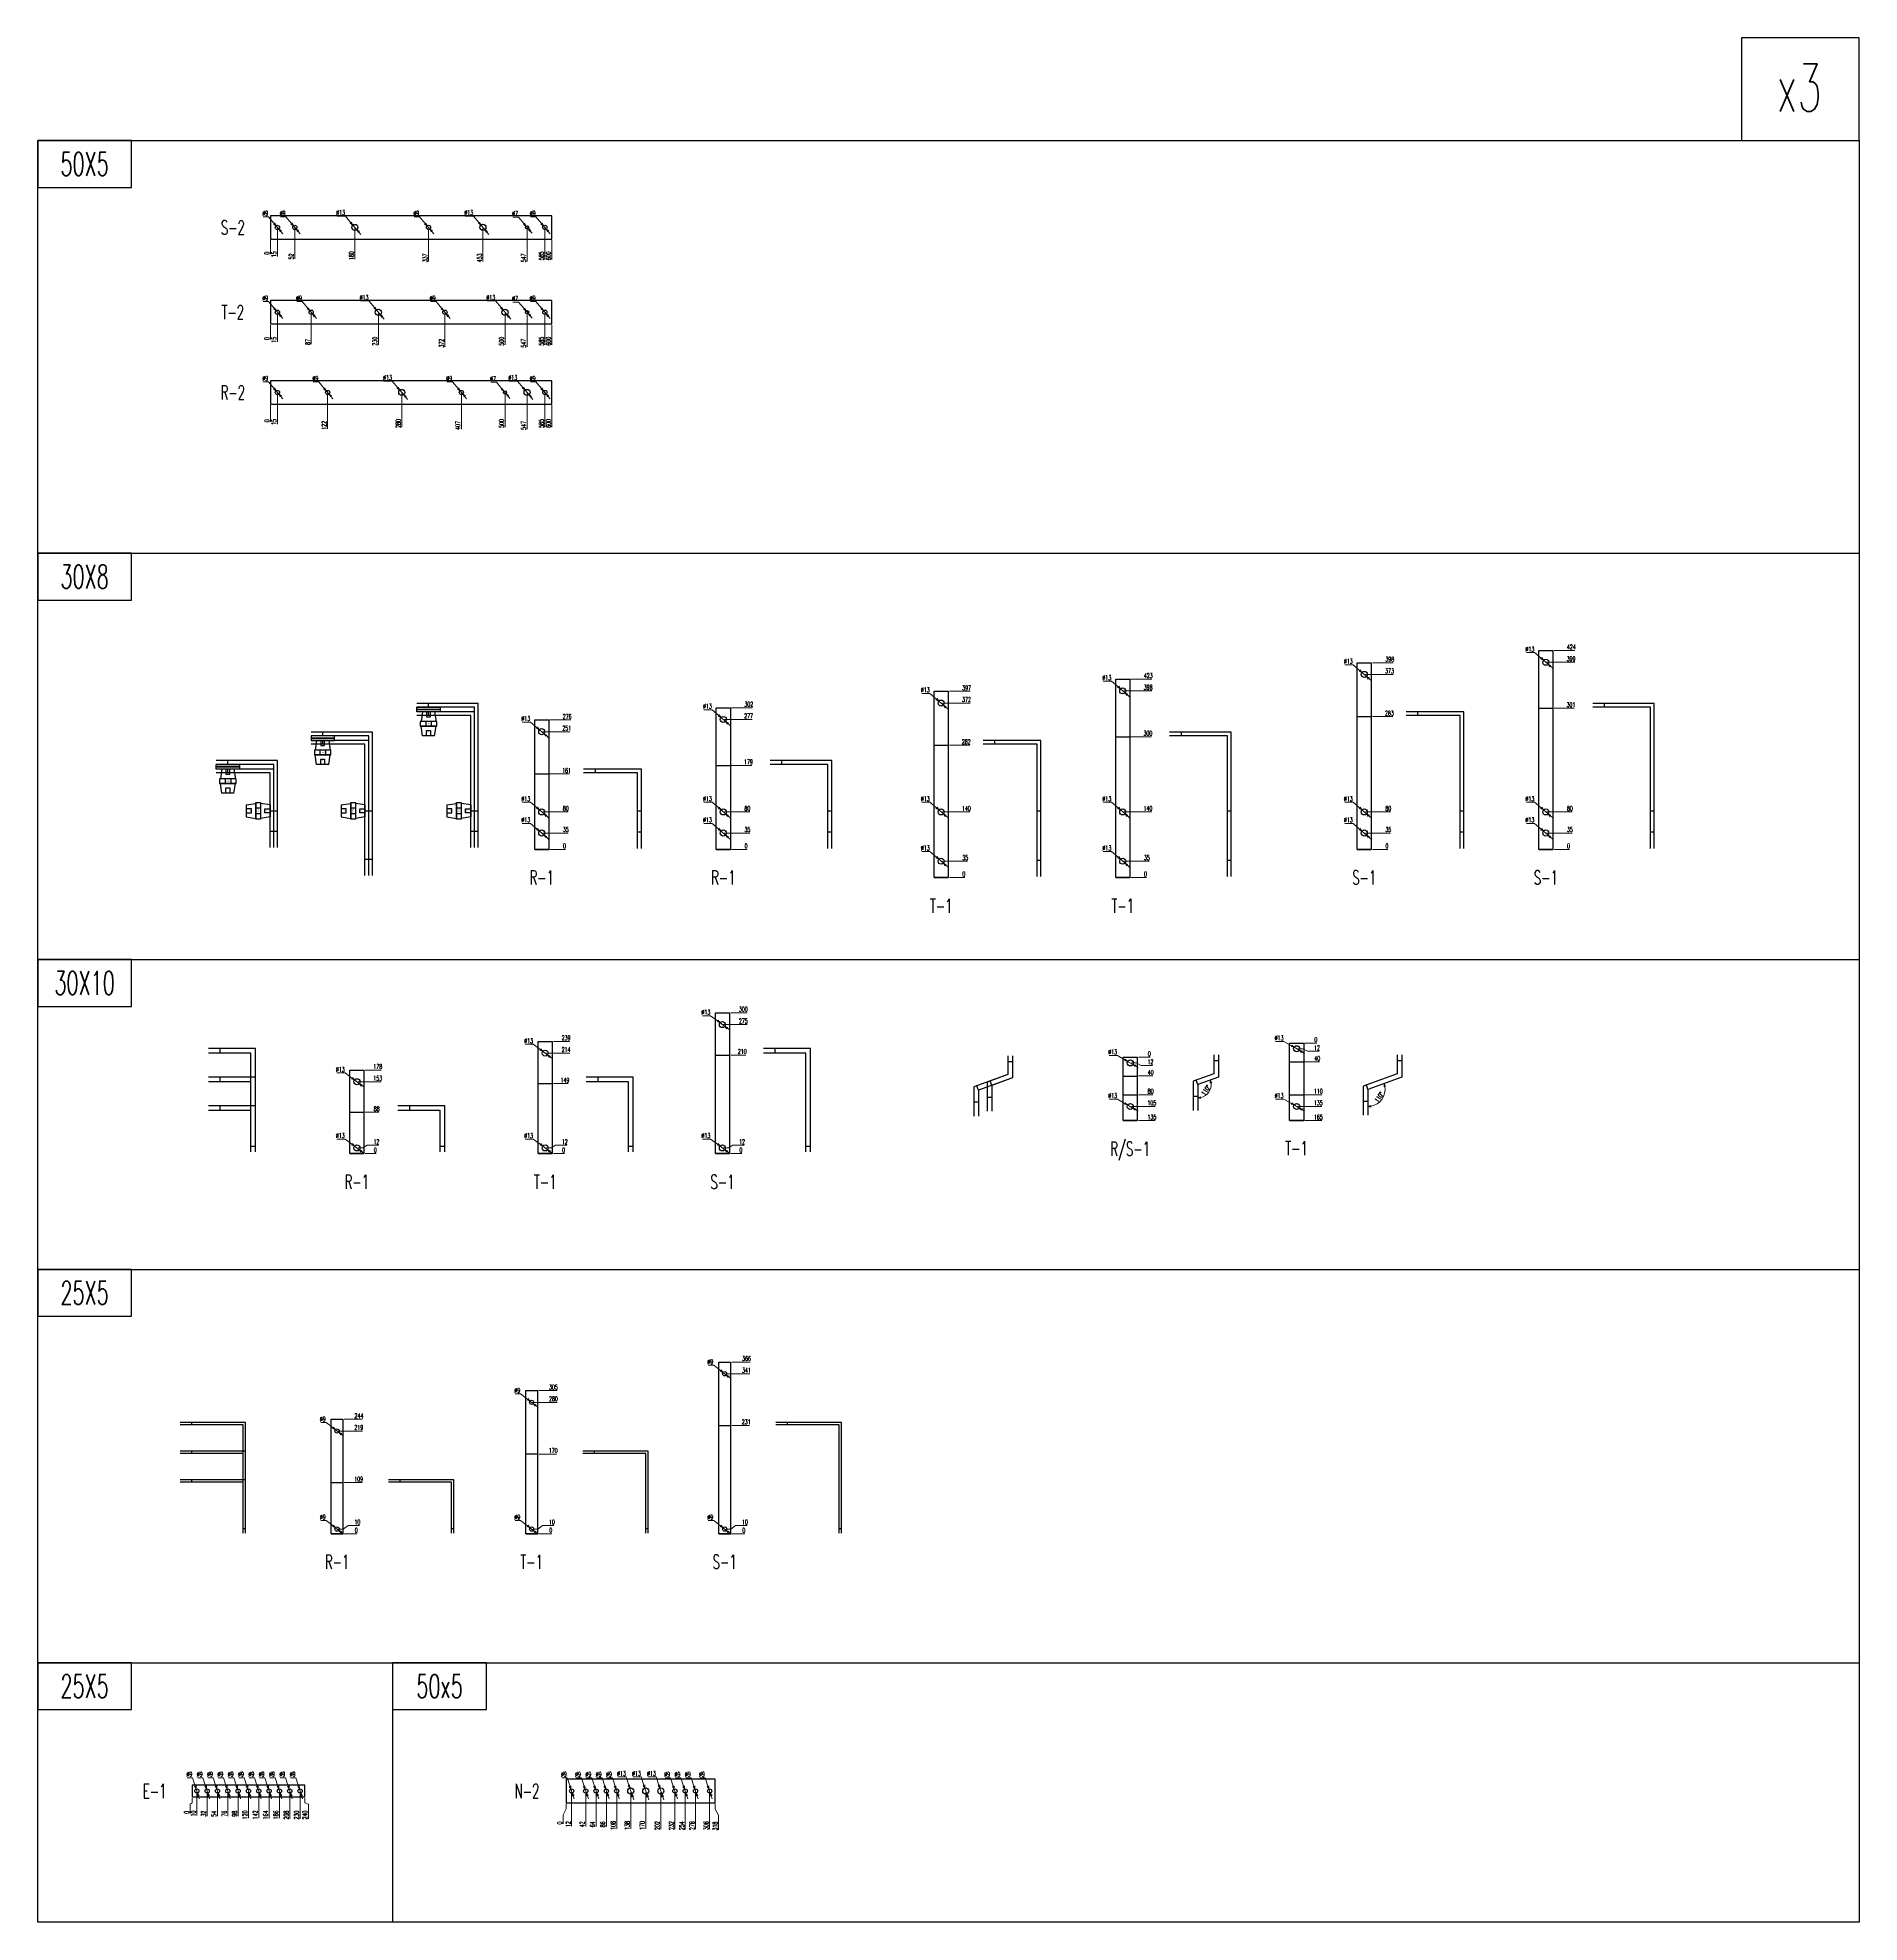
# Model space of a CAD drawing. Header units: millimetres. Extents: x -33730 to 17150, y -76829 to -27437.
# Drawn here: x -7064 to -3182, y -67157 to -63140 of the extents above; entities that cross this region are included whole.
import ezdxf
from ezdxf.enums import TextEntityAlignment as Align

# ---------------------------------------------------------------- set-up
doc = ezdxf.new("R2010")
doc.units = ezdxf.units.MM
doc.header["$LTSCALE"] = 3
doc.layers.add('@.VISIBLE', color=7, linetype='Continuous')
doc.styles.add('Ann_w01', font='romans.shx', dxfattribs={"width": 0.6, "bigfont": 'chineset.shx'})
doc.styles.get("Standard").update_dxf_attribs({"font": 'arial.ttf'})
doc.dimstyles.new('Dim 01_SC05', dxfattribs={"dimscale": 5, "dimtxt": 2, "dimasz": 1.3, "dimexe": 0.5, "dimexo": 0.5, "dimgap": 0.5, "dimtad": 1, "dimtoh": 1, "dimdec": 1, "dimzin": 12, "dimdsep": 46, "dimtxsty": 'Ann_w01', "dimblk": 'OPEN30', "dimcen": 1.5, "dimclrd": 6, "dimclre": 6, "dimclrt": 3, "dimadec": 1, "dimazin": 3, "dimtm": 1e-09, "dimtfac": 1, "dimtdec": 1, "dimtmove": 0, "dimatfit": 3, "dimldrblk": 'OPEN30', "dimfxl": 1, "dimtolj": 1, "dimlwd": 20, "dimlwe": 20, "dimarcsym": 0})

# ---------------------------------------------------------------- blocks, each defined once
blk = doc.blocks.new('*D1639')
at = {"layer": '@.VISIBLE', "color": 6, "lineweight": 20, "transparency": 16777216}
blk.add_line((-6411.1, -66328.6), (-6383.3, -66328.6), dxfattribs=at)
at = {"layer": 'Defpoints', "color": 0, "transparency": 16777216}
for p in [(-6426.1, -66328.6), (-6413.6, -66328.6), (-6389.8, -66328.6)]:
    blk.add_point(p, dxfattribs=at)
at = {"layer": '@.VISIBLE', "color": 3, "transparency": 16777216, "insert": (-6385.3, -66321.1), "char_height": 10, "attachment_point": 5, "style": 'Ann_w01'}
blk.add_mtext('\\A1;0', dxfattribs=at)
blk = doc.blocks.new('_Open30')
at = {"color": 0, "linetype": 'ByBlock', "lineweight": -2}
for p, q in [((-1, 0.27), (0, 0)), ((0, 0), (-1, -0.27)), ((0, 0), (-1, 0))]:
    blk.add_line(p, q, dxfattribs=at)
blk = doc.blocks.new('*D1640')
at = {"layer": '@.VISIBLE', "color": 6, "lineweight": 20, "transparency": 16777216}
for p, q in [((-6413.1, -66318.6), (-6402.8, -66311.2)), ((-6402.8, -66311.2), (-6378.5, -66311.2)), ((-6423.6, -66318.6), (-6413.1, -66318.6))]:
    blk.add_line(p, q, dxfattribs=at)
at = {"layer": 'Defpoints', "color": 0, "transparency": 16777216}
for p in [(-6389.8, -66311.2), (-6426.1, -66318.6), (-6426.1, -66328.6)]:
    blk.add_point(p, dxfattribs=at)
at = {"layer": '@.VISIBLE', "color": 3, "transparency": 16777216, "insert": (-6382.9, -66303.7), "char_height": 10, "attachment_point": 5, "style": 'Ann_w01'}
blk.add_mtext('\\A1;10', dxfattribs=at)
blk = doc.blocks.new('*D1641')
at = {"layer": '@.VISIBLE', "color": 6, "lineweight": 20, "transparency": 16777216}
blk.add_line((-6411.1, -66219.6), (-6373, -66219.6), dxfattribs=at)
at = {"layer": 'Defpoints', "color": 0, "transparency": 16777216}
for p in [(-6413.6, -66219.6), (-6389.8, -66219.6), (-6426.1, -66328.6)]:
    blk.add_point(p, dxfattribs=at)
at = {"layer": '@.VISIBLE', "color": 3, "transparency": 16777216, "insert": (-6380.2, -66212.1), "char_height": 10, "attachment_point": 5, "style": 'Ann_w01'}
blk.add_mtext('\\A1;109', dxfattribs=at)
blk = doc.blocks.new('*D1613')
at = {"layer": '@.VISIBLE', "color": 6, "lineweight": 20, "transparency": 16777216}
blk.add_line((-6423.6, -66109.6), (-6372.2, -66109.6), dxfattribs=at)
at = {"layer": 'Defpoints', "color": 0, "transparency": 16777216}
for p in [(-6426.1, -66109.6), (-6389.8, -66109.6), (-6426.1, -66328.6)]:
    blk.add_point(p, dxfattribs=at)
at = {"layer": '@.VISIBLE', "color": 3, "transparency": 16777216, "insert": (-6379.8, -66102.1), "char_height": 10, "attachment_point": 5, "style": 'Ann_w01'}
blk.add_mtext('\\A1;219', dxfattribs=at)
blk = doc.blocks.new('*D1614')
at = {"layer": '@.VISIBLE', "color": 6, "lineweight": 20, "transparency": 16777216}
blk.add_line((-6411.1, -66084.6), (-6371.6, -66084.6), dxfattribs=at)
at = {"layer": 'Defpoints', "color": 0, "transparency": 16777216}
for p in [(-6413.6, -66084.6), (-6389.8, -66084.6), (-6426.1, -66328.6)]:
    blk.add_point(p, dxfattribs=at)
at = {"layer": '@.VISIBLE', "color": 3, "transparency": 16777216, "insert": (-6379.5, -66077.1), "char_height": 10, "attachment_point": 5, "style": 'Ann_w01'}
blk.add_mtext('\\A1;244', dxfattribs=at)
blk = doc.blocks.new('*D1615')
at = {"layer": '@.VISIBLE', "color": 6, "lineweight": 20, "transparency": 16777216}
for p, q in [((-6461.1, -66300.6), (-6449.5, -66300.6)), ((-6449.5, -66300.6), (-6434.8, -66311.9)), ((-6422.5, -66321.3), (-6429.7, -66315.8)), ((-6417.4, -66325.2), (-6412.2, -66329.2))]:
    blk.add_line(p, q, dxfattribs=at)
at = {"layer": 'Defpoints', "color": 0, "transparency": 16777216}
for p in [(-6429.7, -66315.8), (-6422.5, -66321.3)]:
    blk.add_point(p, dxfattribs=at)
at = {"layer": '@.VISIBLE', "color": 6, "lineweight": 20, "transparency": 16777216, "xscale": 6.5, "yscale": 6.5, "zscale": 6.5}
for p, rotation in [((-6429.7, -66315.8), 322.5227353004935), ((-6422.5, -66321.3), 142.5227353004935)]:
    blk.add_blockref('_Open30', p, dxfattribs=dict(at, rotation=rotation))
at = {"layer": '@.VISIBLE', "color": 3, "transparency": 16777216, "insert": (-6456.6, -66293.1), "char_height": 10, "attachment_point": 5, "style": 'Ann_w01'}
blk.add_mtext('\\A1;∅9', dxfattribs=at)
blk = doc.blocks.new('*D1616')
at = {"layer": '@.VISIBLE', "color": 6, "lineweight": 20, "transparency": 16777216}
for p, q in [((-6461.1, -66091.6), (-6449.5, -66091.6)), ((-6449.5, -66091.6), (-6434.8, -66102.9)), ((-6422.5, -66112.3), (-6429.7, -66106.8)), ((-6417.4, -66116.2), (-6412.2, -66120.2))]:
    blk.add_line(p, q, dxfattribs=at)
at = {"layer": 'Defpoints', "color": 0, "transparency": 16777216}
for p in [(-6429.7, -66106.8), (-6422.5, -66112.3)]:
    blk.add_point(p, dxfattribs=at)
at = {"layer": '@.VISIBLE', "color": 6, "lineweight": 20, "transparency": 16777216, "xscale": 6.5, "yscale": 6.5, "zscale": 6.5}
for p, rotation in [((-6429.7, -66106.8), 322.522735300434), ((-6422.5, -66112.3), 142.522735300434)]:
    blk.add_blockref('_Open30', p, dxfattribs=dict(at, rotation=rotation))
at = {"layer": '@.VISIBLE', "color": 3, "transparency": 16777216, "insert": (-6456.6, -66084.1), "char_height": 10, "attachment_point": 5, "style": 'Ann_w01'}
blk.add_mtext('\\A1;∅9', dxfattribs=at)
blk = doc.blocks.new('*D1631')
at = {"layer": '@.VISIBLE', "color": 6, "lineweight": 20, "transparency": 16777216}
blk.add_line((-5996.5, -66328.6), (-5968.8, -66328.6), dxfattribs=at)
at = {"layer": 'Defpoints', "color": 0, "transparency": 16777216}
for p in [(-6011.5, -66328.6), (-5999, -66328.6), (-5975.3, -66328.6)]:
    blk.add_point(p, dxfattribs=at)
at = {"layer": '@.VISIBLE', "color": 3, "transparency": 16777216, "insert": (-5970.8, -66321.1), "char_height": 10, "attachment_point": 5, "style": 'Ann_w01'}
blk.add_mtext('\\A1;0', dxfattribs=at)
blk = doc.blocks.new('*D1632')
at = {"layer": '@.VISIBLE', "color": 6, "lineweight": 20, "transparency": 16777216}
for p, q in [((-5998.5, -66318.6), (-5988.3, -66311.2)), ((-5988.3, -66311.2), (-5963.9, -66311.2)), ((-6009, -66318.6), (-5998.5, -66318.6))]:
    blk.add_line(p, q, dxfattribs=at)
at = {"layer": 'Defpoints', "color": 0, "transparency": 16777216}
for p in [(-5975.3, -66311.2), (-6011.5, -66318.6), (-6011.5, -66328.6)]:
    blk.add_point(p, dxfattribs=at)
at = {"layer": '@.VISIBLE', "color": 3, "transparency": 16777216, "insert": (-5968.3, -66303.7), "char_height": 10, "attachment_point": 5, "style": 'Ann_w01'}
blk.add_mtext('\\A1;10', dxfattribs=at)
blk = doc.blocks.new('*D1633')
at = {"layer": '@.VISIBLE', "color": 6, "lineweight": 20, "transparency": 16777216}
blk.add_line((-5996.5, -66158.6), (-5958.2, -66158.6), dxfattribs=at)
at = {"layer": 'Defpoints', "color": 0, "transparency": 16777216}
for p in [(-5999, -66158.6), (-5975.3, -66158.6), (-6011.5, -66328.6)]:
    blk.add_point(p, dxfattribs=at)
at = {"layer": '@.VISIBLE', "color": 3, "transparency": 16777216, "insert": (-5965.5, -66151.1), "char_height": 10, "attachment_point": 5, "style": 'Ann_w01'}
blk.add_mtext('\\A1;170', dxfattribs=at)
blk = doc.blocks.new('*D1634')
at = {"layer": '@.VISIBLE', "color": 6, "lineweight": 20, "transparency": 16777216}
blk.add_line((-6009, -66048.6), (-5957.3, -66048.6), dxfattribs=at)
at = {"layer": 'Defpoints', "color": 0, "transparency": 16777216}
for p in [(-6011.5, -66048.6), (-5975.3, -66048.6), (-6011.5, -66328.6)]:
    blk.add_point(p, dxfattribs=at)
at = {"layer": '@.VISIBLE', "color": 3, "transparency": 16777216, "insert": (-5965, -66041.1), "char_height": 10, "attachment_point": 5, "style": 'Ann_w01'}
blk.add_mtext('\\A1;280', dxfattribs=at)
blk = doc.blocks.new('*D1635')
at = {"layer": '@.VISIBLE', "color": 6, "lineweight": 20, "transparency": 16777216}
blk.add_line((-5996.5, -66023.6), (-5957.3, -66023.6), dxfattribs=at)
at = {"layer": 'Defpoints', "color": 0, "transparency": 16777216}
for p in [(-5999, -66023.6), (-5975.3, -66023.6), (-6011.5, -66328.6)]:
    blk.add_point(p, dxfattribs=at)
at = {"layer": '@.VISIBLE', "color": 3, "transparency": 16777216, "insert": (-5965, -66016.1), "char_height": 10, "attachment_point": 5, "style": 'Ann_w01'}
blk.add_mtext('\\A1;305', dxfattribs=at)
blk = doc.blocks.new('*D1636')
at = {"layer": '@.VISIBLE', "color": 6, "lineweight": 20, "transparency": 16777216}
for p, q in [((-6046.6, -66300.6), (-6034.9, -66300.6)), ((-6034.9, -66300.6), (-6020.2, -66311.9)), ((-6007.9, -66321.3), (-6015.1, -66315.8)), ((-6002.8, -66325.2), (-5997.6, -66329.2))]:
    blk.add_line(p, q, dxfattribs=at)
at = {"layer": 'Defpoints', "color": 0, "transparency": 16777216}
for p in [(-6015.1, -66315.8), (-6007.9, -66321.3)]:
    blk.add_point(p, dxfattribs=at)
at = {"layer": '@.VISIBLE', "color": 6, "lineweight": 20, "transparency": 16777216, "xscale": 6.5, "yscale": 6.5, "zscale": 6.5}
for p, rotation in [((-6015.1, -66315.8), 322.5227353003494), ((-6007.9, -66321.3), 142.5227353003494)]:
    blk.add_blockref('_Open30', p, dxfattribs=dict(at, rotation=rotation))
at = {"layer": '@.VISIBLE', "color": 3, "transparency": 16777216, "insert": (-6042, -66293.1), "char_height": 10, "attachment_point": 5, "style": 'Ann_w01'}
blk.add_mtext('\\A1;∅9', dxfattribs=at)
blk = doc.blocks.new('*D1637')
at = {"layer": '@.VISIBLE', "color": 6, "lineweight": 20, "transparency": 16777216}
for p, q in [((-6046.6, -66030.6), (-6034.9, -66030.6)), ((-6034.9, -66030.6), (-6020.2, -66041.9)), ((-6007.9, -66051.3), (-6015.1, -66045.8)), ((-6002.8, -66055.2), (-5997.6, -66059.2))]:
    blk.add_line(p, q, dxfattribs=at)
at = {"layer": 'Defpoints', "color": 0, "transparency": 16777216}
for p in [(-6015.1, -66045.8), (-6007.9, -66051.3)]:
    blk.add_point(p, dxfattribs=at)
at = {"layer": '@.VISIBLE', "color": 6, "lineweight": 20, "transparency": 16777216, "xscale": 6.5, "yscale": 6.5, "zscale": 6.5}
for p, rotation in [((-6015.1, -66045.8), 322.5227353003182), ((-6007.9, -66051.3), 142.5227353003183)]:
    blk.add_blockref('_Open30', p, dxfattribs=dict(at, rotation=rotation))
at = {"layer": '@.VISIBLE', "color": 3, "transparency": 16777216, "insert": (-6042, -66023.1), "char_height": 10, "attachment_point": 5, "style": 'Ann_w01'}
blk.add_mtext('\\A1;∅9', dxfattribs=at)
blk = doc.blocks.new('*D1621')
at = {"layer": '@.VISIBLE', "color": 6, "lineweight": 20, "transparency": 16777216}
blk.add_line((-5585.1, -66328.6), (-5557.3, -66328.6), dxfattribs=at)
at = {"layer": 'Defpoints', "color": 0, "transparency": 16777216}
for p in [(-5600.1, -66328.6), (-5587.6, -66328.6), (-5563.8, -66328.6)]:
    blk.add_point(p, dxfattribs=at)
at = {"layer": '@.VISIBLE', "color": 3, "transparency": 16777216, "insert": (-5559.3, -66321.1), "char_height": 10, "attachment_point": 5, "style": 'Ann_w01'}
blk.add_mtext('\\A1;0', dxfattribs=at)
blk = doc.blocks.new('*D1622')
at = {"layer": '@.VISIBLE', "color": 6, "lineweight": 20, "transparency": 16777216}
for p, q in [((-5587.1, -66318.6), (-5576.8, -66311.2)), ((-5576.8, -66311.2), (-5552.5, -66311.2)), ((-5597.6, -66318.6), (-5587.1, -66318.6))]:
    blk.add_line(p, q, dxfattribs=at)
at = {"layer": 'Defpoints', "color": 0, "transparency": 16777216}
for p in [(-5563.8, -66311.2), (-5600.1, -66318.6), (-5600.1, -66328.6)]:
    blk.add_point(p, dxfattribs=at)
at = {"layer": '@.VISIBLE', "color": 3, "transparency": 16777216, "insert": (-5556.9, -66303.7), "char_height": 10, "attachment_point": 5, "style": 'Ann_w01'}
blk.add_mtext('\\A1;10', dxfattribs=at)
blk = doc.blocks.new('*D1623')
at = {"layer": '@.VISIBLE', "color": 6, "lineweight": 20, "transparency": 16777216}
blk.add_line((-5585.1, -66097.6), (-5547.2, -66097.6), dxfattribs=at)
at = {"layer": 'Defpoints', "color": 0, "transparency": 16777216}
for p in [(-5587.6, -66097.6), (-5563.4, -66097.6), (-5600.1, -66328.6)]:
    blk.add_point(p, dxfattribs=at)
at = {"layer": '@.VISIBLE', "color": 3, "transparency": 16777216, "insert": (-5554.1, -66090.1), "char_height": 10, "attachment_point": 5, "style": 'Ann_w01'}
blk.add_mtext('\\A1;231', dxfattribs=at)
blk = doc.blocks.new('*D1624')
at = {"layer": '@.VISIBLE', "color": 6, "lineweight": 20, "transparency": 16777216}
blk.add_line((-5597.6, -65987.6), (-5546.8, -65987.6), dxfattribs=at)
at = {"layer": 'Defpoints', "color": 0, "transparency": 16777216}
for p in [(-5600.1, -65987.6), (-5563, -65987.6), (-5600.1, -66328.6)]:
    blk.add_point(p, dxfattribs=at)
at = {"layer": '@.VISIBLE', "color": 3, "transparency": 16777216, "insert": (-5553.6, -65980.1), "char_height": 10, "attachment_point": 5, "style": 'Ann_w01'}
blk.add_mtext('\\A1;341', dxfattribs=at)
blk = doc.blocks.new('*D1625')
at = {"layer": '@.VISIBLE', "color": 6, "lineweight": 20, "transparency": 16777216}
blk.add_line((-5585.1, -65962.6), (-5545.9, -65962.6), dxfattribs=at)
at = {"layer": 'Defpoints', "color": 0, "transparency": 16777216}
for p in [(-5587.6, -65962.6), (-5563.8, -65962.6), (-5600.1, -66328.6)]:
    blk.add_point(p, dxfattribs=at)
at = {"layer": '@.VISIBLE', "color": 3, "transparency": 16777216, "insert": (-5553.6, -65955.1), "char_height": 10, "attachment_point": 5, "style": 'Ann_w01'}
blk.add_mtext('\\A1;366', dxfattribs=at)
blk = doc.blocks.new('*D1626')
at = {"layer": '@.VISIBLE', "color": 6, "lineweight": 20, "transparency": 16777216}
for p, q in [((-5635.1, -66300.6), (-5623.5, -66300.6)), ((-5623.5, -66300.6), (-5608.8, -66311.9)), ((-5596.5, -66321.3), (-5603.7, -66315.8)), ((-5591.4, -66325.2), (-5586.2, -66329.2))]:
    blk.add_line(p, q, dxfattribs=at)
at = {"layer": 'Defpoints', "color": 0, "transparency": 16777216}
for p in [(-5603.7, -66315.8), (-5596.5, -66321.3)]:
    blk.add_point(p, dxfattribs=at)
at = {"layer": '@.VISIBLE', "color": 6, "lineweight": 20, "transparency": 16777216, "xscale": 6.5, "yscale": 6.5, "zscale": 6.5}
for p, rotation in [((-5603.7, -66315.8), 322.5227353005186), ((-5596.5, -66321.3), 142.5227353005186)]:
    blk.add_blockref('_Open30', p, dxfattribs=dict(at, rotation=rotation))
at = {"layer": '@.VISIBLE', "color": 3, "transparency": 16777216, "insert": (-5630.6, -66293.1), "char_height": 10, "attachment_point": 5, "style": 'Ann_w01'}
blk.add_mtext('\\A1;∅9', dxfattribs=at)
blk = doc.blocks.new('*D1627')
at = {"layer": '@.VISIBLE', "color": 6, "lineweight": 20, "transparency": 16777216}
for p, q in [((-5635.1, -65969.6), (-5623.5, -65969.6)), ((-5623.5, -65969.6), (-5608.8, -65980.9)), ((-5596.5, -65990.3), (-5603.7, -65984.8)), ((-5591.4, -65994.2), (-5586.2, -65998.2))]:
    blk.add_line(p, q, dxfattribs=at)
at = {"layer": 'Defpoints', "color": 0, "transparency": 16777216}
for p in [(-5603.7, -65984.8), (-5596.5, -65990.3)]:
    blk.add_point(p, dxfattribs=at)
at = {"layer": '@.VISIBLE', "color": 6, "lineweight": 20, "transparency": 16777216, "xscale": 6.5, "yscale": 6.5, "zscale": 6.5}
for p, rotation in [((-5603.7, -65984.8), 322.5227353004622), ((-5596.5, -65990.3), 142.5227353004622)]:
    blk.add_blockref('_Open30', p, dxfattribs=dict(at, rotation=rotation))
at = {"layer": '@.VISIBLE', "color": 3, "transparency": 16777216, "insert": (-5630.6, -65962.1), "char_height": 10, "attachment_point": 5, "style": 'Ann_w01'}
blk.add_mtext('\\A1;∅9', dxfattribs=at)
blk = doc.blocks.new('*U70')
at = {"color": 1}
for p, q in [((-51, 22.5), (-30.5, 25.5)), ((-51, 22.5), (-51, -3.5)), ((-30.5, -8), (-30.5, 27)), ((-30.5, 27), (-20.5, 27)), ((-30.5, 27), (-30.5, -8)), ((-30.5, 25.5), (-30.5, -6.5)), ((-20.5, 15.5), (-30.5, 15.5)), ((-20.5, 3.5), (-30.5, 3.5)), ((-20.5, 27), (-20.5, -8)), ((-20.5, 25.5), (-20.5, -6.5)), ((0, 22.5), (-20.5, 25.5)), ((0, 22.5), (0, -3.5)), ((-51, -3.5), (-30.5, -6.5)), ((-20.5, -8), (-30.5, -8)), ((0, -3.5), (-20.5, -6.5))]:
    blk.add_line(p, q, dxfattribs=at)
for points in [[(-51, 13.5), (-51, 5.5), (-40, 5.5), (-40, 13.5)], [(0, 13.5), (0, 5.5), (-11, 5.5), (-11, 13.5)]]:
    blk.add_lwpolyline(points, close=True, dxfattribs=at)
at = {"color": 1, "width": 30.098, "attachment_point": 5, "rotation": 270}
for s, insert, char_height in [('{\\fTahoma|b0|i0|c0|p34;M8}', (-42.7, 9.5), 1.5), ('{\\fTahoma|b0|i0|c0|p34;S51}', (-25.3, 9.5), 3), ('{\\fTahoma|b0|i0|c0|p34;M8}', (-8.3, 9.5), 1.5)]:
    blk.add_mtext(s, dxfattribs=dict(at, insert=insert, char_height=char_height))
blk = doc.blocks.new('*D1722')
at = {"layer": '@.VISIBLE', "color": 6, "lineweight": 20, "transparency": 16777216}
blk.add_line((-5972.5, -64870.2), (-5939.5, -64870.2), dxfattribs=at)
at = {"layer": 'Defpoints', "color": 0, "transparency": 16777216}
for p in [(-5990, -64870.2), (-5975, -64870.2), (-5946, -64870.2)]:
    blk.add_point(p, dxfattribs=at)
at = {"layer": '@.VISIBLE', "color": 3, "transparency": 16777216, "insert": (-5941.5, -64862.7), "char_height": 10, "attachment_point": 5, "style": 'Ann_w01'}
blk.add_mtext('\\A1;0', dxfattribs=at)
blk = doc.blocks.new('*D1723')
at = {"layer": '@.VISIBLE', "color": 6, "lineweight": 20, "transparency": 16777216}
blk.add_line((-5987.5, -64835.2), (-5933.8, -64835.2), dxfattribs=at)
at = {"layer": 'Defpoints', "color": 0, "transparency": 16777216}
for p in [(-5990, -64835.2), (-5946, -64835.2), (-5990, -64870.2)]:
    blk.add_point(p, dxfattribs=at)
at = {"layer": '@.VISIBLE', "color": 3, "transparency": 16777216, "insert": (-5938.7, -64827.7), "char_height": 10, "attachment_point": 5, "style": 'Ann_w01'}
blk.add_mtext('\\A1;35', dxfattribs=at)
blk = doc.blocks.new('*D1724')
at = {"layer": '@.VISIBLE', "color": 6, "lineweight": 20, "transparency": 16777216}
blk.add_line((-5987.5, -64790.2), (-5933.8, -64790.2), dxfattribs=at)
at = {"layer": 'Defpoints', "color": 0, "transparency": 16777216}
for p in [(-5990, -64790.2), (-5946, -64790.2), (-5990, -64870.2)]:
    blk.add_point(p, dxfattribs=at)
at = {"layer": '@.VISIBLE', "color": 3, "transparency": 16777216, "insert": (-5938.7, -64782.7), "char_height": 10, "attachment_point": 5, "style": 'Ann_w01'}
blk.add_mtext('\\A1;80', dxfattribs=at)
blk = doc.blocks.new('*D1725')
at = {"layer": '@.VISIBLE', "color": 6, "lineweight": 20, "transparency": 16777216}
blk.add_line((-5972.5, -64709.2), (-5930.7, -64709.2), dxfattribs=at)
at = {"layer": 'Defpoints', "color": 0, "transparency": 16777216}
for p in [(-5975, -64709.2), (-5946, -64709.2), (-5990, -64870.2)]:
    blk.add_point(p, dxfattribs=at)
at = {"layer": '@.VISIBLE', "color": 3, "transparency": 16777216, "insert": (-5937.1, -64701.7), "char_height": 10, "attachment_point": 5, "style": 'Ann_w01'}
blk.add_mtext('\\A1;161', dxfattribs=at)
blk = doc.blocks.new('*D1726')
at = {"layer": '@.VISIBLE', "color": 6, "lineweight": 20, "transparency": 16777216}
blk.add_line((-5987.5, -64619.2), (-5929.8, -64619.2), dxfattribs=at)
at = {"layer": 'Defpoints', "color": 0, "transparency": 16777216}
for p in [(-5990, -64619.2), (-5946, -64619.2), (-5990, -64870.2)]:
    blk.add_point(p, dxfattribs=at)
at = {"layer": '@.VISIBLE', "color": 3, "transparency": 16777216, "insert": (-5936.7, -64611.7), "char_height": 10, "attachment_point": 5, "style": 'Ann_w01'}
blk.add_mtext('\\A1;251', dxfattribs=at)
blk = doc.blocks.new('*D1727')
at = {"layer": '@.VISIBLE', "color": 6, "lineweight": 20, "transparency": 16777216}
blk.add_line((-5972.5, -64594.2), (-5928.1, -64594.2), dxfattribs=at)
at = {"layer": 'Defpoints', "color": 0, "transparency": 16777216}
for p in [(-5975, -64594.2), (-5946, -64594.2), (-5990, -64870.2)]:
    blk.add_point(p, dxfattribs=at)
at = {"layer": '@.VISIBLE', "color": 3, "transparency": 16777216, "insert": (-5935.8, -64586.7), "char_height": 10, "attachment_point": 5, "style": 'Ann_w01'}
blk.add_mtext('\\A1;276', dxfattribs=at)
blk = doc.blocks.new('*D1728')
at = {"layer": '@.VISIBLE', "color": 6, "lineweight": 20, "transparency": 16777216}
for p, q in [((-6031.4, -64769.6), (-6013.8, -64769.6)), ((-6013.8, -64769.6), (-5999.8, -64781.7)), ((-5985.1, -64794.5), (-5994.9, -64786)), ((-5980.1, -64798.7), (-5975.2, -64803))]:
    blk.add_line(p, q, dxfattribs=at)
at = {"layer": 'Defpoints', "color": 0, "transparency": 16777216}
for p in [(-5994.9, -64786), (-5985.1, -64794.5)]:
    blk.add_point(p, dxfattribs=at)
at = {"layer": '@.VISIBLE', "color": 6, "lineweight": 20, "transparency": 16777216, "xscale": 6.5, "yscale": 6.5, "zscale": 6.5}
for p, rotation in [((-5994.9, -64786), 319.1555752109197), ((-5985.1, -64794.5), 139.1555752109197)]:
    blk.add_blockref('_Open30', p, dxfattribs=dict(at, rotation=rotation))
at = {"layer": '@.VISIBLE', "color": 3, "transparency": 16777216, "insert": (-6023.9, -64762.1), "char_height": 10, "attachment_point": 5, "style": 'Ann_w01'}
blk.add_mtext('\\A1;∅13', dxfattribs=at)
blk = doc.blocks.new('*D1729')
at = {"layer": '@.VISIBLE', "color": 6, "lineweight": 20, "transparency": 16777216}
for p, q in [((-6031.4, -64814.6), (-6013.8, -64814.6)), ((-6013.8, -64814.6), (-5999.8, -64826.7)), ((-5985.1, -64839.5), (-5994.9, -64831)), ((-5980.1, -64843.7), (-5975.2, -64848))]:
    blk.add_line(p, q, dxfattribs=at)
at = {"layer": 'Defpoints', "color": 0, "transparency": 16777216}
for p in [(-5994.9, -64831), (-5985.1, -64839.5)]:
    blk.add_point(p, dxfattribs=at)
at = {"layer": '@.VISIBLE', "color": 6, "lineweight": 20, "transparency": 16777216, "xscale": 6.5, "yscale": 6.5, "zscale": 6.5}
for p, rotation in [((-5994.9, -64831), 319.1555752111767), ((-5985.1, -64839.5), 139.1555752111767)]:
    blk.add_blockref('_Open30', p, dxfattribs=dict(at, rotation=rotation))
at = {"layer": '@.VISIBLE', "color": 3, "transparency": 16777216, "insert": (-6023.9, -64807.1), "char_height": 10, "attachment_point": 5, "style": 'Ann_w01'}
blk.add_mtext('\\A1;∅13', dxfattribs=at)
blk = doc.blocks.new('*D1730')
at = {"layer": '@.VISIBLE', "color": 6, "lineweight": 20, "transparency": 16777216}
for p, q in [((-6031.4, -64598.6), (-6013.8, -64598.6)), ((-6013.8, -64598.6), (-5999.8, -64610.7)), ((-5985.1, -64623.5), (-5994.9, -64615)), ((-5980.1, -64627.7), (-5975.2, -64632))]:
    blk.add_line(p, q, dxfattribs=at)
at = {"layer": 'Defpoints', "color": 0, "transparency": 16777216}
for p in [(-5994.9, -64615), (-5985.1, -64623.5)]:
    blk.add_point(p, dxfattribs=at)
at = {"layer": '@.VISIBLE', "color": 6, "lineweight": 20, "transparency": 16777216, "xscale": 6.5, "yscale": 6.5, "zscale": 6.5}
for p, rotation in [((-5994.9, -64615), 319.155575210938), ((-5985.1, -64623.5), 139.155575210938)]:
    blk.add_blockref('_Open30', p, dxfattribs=dict(at, rotation=rotation))
at = {"layer": '@.VISIBLE', "color": 3, "transparency": 16777216, "insert": (-6023.9, -64591.1), "char_height": 10, "attachment_point": 5, "style": 'Ann_w01'}
blk.add_mtext('\\A1;∅13', dxfattribs=at)
blk = doc.blocks.new('*D1733')
at = {"layer": '@.VISIBLE', "color": 6, "lineweight": 20, "transparency": 16777216}
blk.add_line((-5585.4, -64870.2), (-5552.5, -64870.2), dxfattribs=at)
at = {"layer": 'Defpoints', "color": 0, "transparency": 16777216}
for p in [(-5602.9, -64870.2), (-5587.9, -64870.2), (-5559, -64870.2)]:
    blk.add_point(p, dxfattribs=at)
at = {"layer": '@.VISIBLE', "color": 3, "transparency": 16777216, "insert": (-5554.5, -64862.7), "char_height": 10, "attachment_point": 5, "style": 'Ann_w01'}
blk.add_mtext('\\A1;0', dxfattribs=at)
blk = doc.blocks.new('*D1734')
at = {"layer": '@.VISIBLE', "color": 6, "lineweight": 20, "transparency": 16777216}
blk.add_line((-5600.4, -64835.2), (-5546.8, -64835.2), dxfattribs=at)
at = {"layer": 'Defpoints', "color": 0, "transparency": 16777216}
for p in [(-5602.9, -64835.2), (-5559, -64835.2), (-5602.9, -64870.2)]:
    blk.add_point(p, dxfattribs=at)
at = {"layer": '@.VISIBLE', "color": 3, "transparency": 16777216, "insert": (-5551.7, -64827.7), "char_height": 10, "attachment_point": 5, "style": 'Ann_w01'}
blk.add_mtext('\\A1;35', dxfattribs=at)
blk = doc.blocks.new('*D1735')
at = {"layer": '@.VISIBLE', "color": 6, "lineweight": 20, "transparency": 16777216}
blk.add_line((-5600.4, -64790.2), (-5546.8, -64790.2), dxfattribs=at)
at = {"layer": 'Defpoints', "color": 0, "transparency": 16777216}
for p in [(-5602.9, -64790.2), (-5559, -64790.2), (-5602.9, -64870.2)]:
    blk.add_point(p, dxfattribs=at)
at = {"layer": '@.VISIBLE', "color": 3, "transparency": 16777216, "insert": (-5551.7, -64782.7), "char_height": 10, "attachment_point": 5, "style": 'Ann_w01'}
blk.add_mtext('\\A1;80', dxfattribs=at)
blk = doc.blocks.new('*D1736')
at = {"layer": '@.VISIBLE', "color": 6, "lineweight": 20, "transparency": 16777216}
blk.add_line((-5585.4, -64691.2), (-5542.2, -64691.2), dxfattribs=at)
at = {"layer": 'Defpoints', "color": 0, "transparency": 16777216}
for p in [(-5587.9, -64691.2), (-5559, -64691.2), (-5602.9, -64870.2)]:
    blk.add_point(p, dxfattribs=at)
at = {"layer": '@.VISIBLE', "color": 3, "transparency": 16777216, "insert": (-5549.4, -64683.7), "char_height": 10, "attachment_point": 5, "style": 'Ann_w01'}
blk.add_mtext('\\A1;179', dxfattribs=at)
blk = doc.blocks.new('*D1737')
at = {"layer": '@.VISIBLE', "color": 6, "lineweight": 20, "transparency": 16777216}
blk.add_line((-5600.4, -64593.2), (-5541.2, -64593.2), dxfattribs=at)
at = {"layer": 'Defpoints', "color": 0, "transparency": 16777216}
for p in [(-5602.9, -64593.2), (-5559.2, -64593.2), (-5602.9, -64870.2)]:
    blk.add_point(p, dxfattribs=at)
at = {"layer": '@.VISIBLE', "color": 3, "transparency": 16777216, "insert": (-5549, -64585.7), "char_height": 10, "attachment_point": 5, "style": 'Ann_w01'}
blk.add_mtext('\\A1;277', dxfattribs=at)
blk = doc.blocks.new('*D1738')
at = {"layer": '@.VISIBLE', "color": 6, "lineweight": 20, "transparency": 16777216}
blk.add_line((-5585.4, -64568.2), (-5541, -64568.2), dxfattribs=at)
at = {"layer": 'Defpoints', "color": 0, "transparency": 16777216}
for p in [(-5587.9, -64568.2), (-5558.9, -64568.2), (-5602.9, -64870.2)]:
    blk.add_point(p, dxfattribs=at)
at = {"layer": '@.VISIBLE', "color": 3, "transparency": 16777216, "insert": (-5548.7, -64560.7), "char_height": 10, "attachment_point": 5, "style": 'Ann_w01'}
blk.add_mtext('\\A1;302', dxfattribs=at)
blk = doc.blocks.new('*D1739')
at = {"layer": '@.VISIBLE', "color": 6, "lineweight": 20, "transparency": 16777216}
for p, q in [((-5644.4, -64769.6), (-5626.8, -64769.6)), ((-5626.8, -64769.6), (-5612.8, -64781.7)), ((-5598, -64794.5), (-5607.9, -64786)), ((-5593.1, -64798.7), (-5588.2, -64803))]:
    blk.add_line(p, q, dxfattribs=at)
at = {"layer": 'Defpoints', "color": 0, "transparency": 16777216}
for p in [(-5607.9, -64786), (-5598, -64794.5)]:
    blk.add_point(p, dxfattribs=at)
at = {"layer": '@.VISIBLE', "color": 6, "lineweight": 20, "transparency": 16777216, "xscale": 6.5, "yscale": 6.5, "zscale": 6.5}
for p, rotation in [((-5607.9, -64786), 319.155575211062), ((-5598, -64794.5), 139.155575211062)]:
    blk.add_blockref('_Open30', p, dxfattribs=dict(at, rotation=rotation))
at = {"layer": '@.VISIBLE', "color": 3, "transparency": 16777216, "insert": (-5636.9, -64762.1), "char_height": 10, "attachment_point": 5, "style": 'Ann_w01'}
blk.add_mtext('\\A1;∅13', dxfattribs=at)
blk = doc.blocks.new('*D1740')
at = {"layer": '@.VISIBLE', "color": 6, "lineweight": 20, "transparency": 16777216}
for p, q in [((-5644.4, -64814.6), (-5626.8, -64814.6)), ((-5626.8, -64814.6), (-5612.8, -64826.7)), ((-5598, -64839.5), (-5607.9, -64831)), ((-5593.1, -64843.7), (-5588.2, -64848))]:
    blk.add_line(p, q, dxfattribs=at)
at = {"layer": 'Defpoints', "color": 0, "transparency": 16777216}
for p in [(-5607.9, -64831), (-5598, -64839.5)]:
    blk.add_point(p, dxfattribs=at)
at = {"layer": '@.VISIBLE', "color": 6, "lineweight": 20, "transparency": 16777216, "xscale": 6.5, "yscale": 6.5, "zscale": 6.5}
for p, rotation in [((-5607.9, -64831), 319.1555752108568), ((-5598, -64839.5), 139.1555752108568)]:
    blk.add_blockref('_Open30', p, dxfattribs=dict(at, rotation=rotation))
at = {"layer": '@.VISIBLE', "color": 3, "transparency": 16777216, "insert": (-5636.9, -64807.1), "char_height": 10, "attachment_point": 5, "style": 'Ann_w01'}
blk.add_mtext('\\A1;∅13', dxfattribs=at)
blk = doc.blocks.new('*D1741')
at = {"layer": '@.VISIBLE', "color": 6, "lineweight": 20, "transparency": 16777216}
for p, q in [((-5644.4, -64572.6), (-5626.8, -64572.6)), ((-5626.8, -64572.6), (-5612.8, -64584.7)), ((-5598, -64597.5), (-5607.9, -64589)), ((-5593.1, -64601.7), (-5588.2, -64606))]:
    blk.add_line(p, q, dxfattribs=at)
at = {"layer": 'Defpoints', "color": 0, "transparency": 16777216}
for p in [(-5607.9, -64589), (-5598, -64597.5)]:
    blk.add_point(p, dxfattribs=at)
at = {"layer": '@.VISIBLE', "color": 6, "lineweight": 20, "transparency": 16777216, "xscale": 6.5, "yscale": 6.5, "zscale": 6.5}
for p, rotation in [((-5607.9, -64589), 319.1555752110384), ((-5598, -64597.5), 139.1555752110383)]:
    blk.add_blockref('_Open30', p, dxfattribs=dict(at, rotation=rotation))
at = {"layer": '@.VISIBLE', "color": 3, "transparency": 16777216, "insert": (-5636.9, -64565.1), "char_height": 10, "attachment_point": 5, "style": 'Ann_w01'}
blk.add_mtext('\\A1;∅13', dxfattribs=at)
blk = doc.blocks.new('*D1754')
at = {"layer": '@.VISIBLE', "color": 6, "lineweight": 20, "transparency": 16777216}
blk.add_line((-4219.6, -64870.2), (-4186.7, -64870.2), dxfattribs=at)
at = {"layer": 'Defpoints', "color": 0, "transparency": 16777216}
for p in [(-4237.1, -64870.2), (-4222.1, -64870.2), (-4193.2, -64870.2)]:
    blk.add_point(p, dxfattribs=at)
at = {"layer": '@.VISIBLE', "color": 3, "transparency": 16777216, "insert": (-4188.7, -64862.7), "char_height": 10, "attachment_point": 5, "style": 'Ann_w01'}
blk.add_mtext('\\A1;0', dxfattribs=at)
blk = doc.blocks.new('*D1755')
at = {"layer": '@.VISIBLE', "color": 6, "lineweight": 20, "transparency": 16777216}
blk.add_line((-4234.6, -64835.2), (-4181, -64835.2), dxfattribs=at)
at = {"layer": 'Defpoints', "color": 0, "transparency": 16777216}
for p in [(-4237.1, -64835.2), (-4193.2, -64835.2), (-4237.1, -64870.2)]:
    blk.add_point(p, dxfattribs=at)
at = {"layer": '@.VISIBLE', "color": 3, "transparency": 16777216, "insert": (-4185.8, -64827.7), "char_height": 10, "attachment_point": 5, "style": 'Ann_w01'}
blk.add_mtext('\\A1;35', dxfattribs=at)
blk = doc.blocks.new('*D1756')
at = {"layer": '@.VISIBLE', "color": 6, "lineweight": 20, "transparency": 16777216}
blk.add_line((-4234.6, -64790.2), (-4181, -64790.2), dxfattribs=at)
at = {"layer": 'Defpoints', "color": 0, "transparency": 16777216}
for p in [(-4237.1, -64790.2), (-4193.2, -64790.2), (-4237.1, -64870.2)]:
    blk.add_point(p, dxfattribs=at)
at = {"layer": '@.VISIBLE', "color": 3, "transparency": 16777216, "insert": (-4185.8, -64782.7), "char_height": 10, "attachment_point": 5, "style": 'Ann_w01'}
blk.add_mtext('\\A1;80', dxfattribs=at)
blk = doc.blocks.new('*D1757')
at = {"layer": '@.VISIBLE', "color": 6, "lineweight": 20, "transparency": 16777216}
blk.add_line((-4219.6, -64587.2), (-4175.8, -64587.2), dxfattribs=at)
at = {"layer": 'Defpoints', "color": 0, "transparency": 16777216}
for p in [(-4222.1, -64587.2), (-4193.7, -64587.2), (-4237.1, -64870.2)]:
    blk.add_point(p, dxfattribs=at)
at = {"layer": '@.VISIBLE', "color": 3, "transparency": 16777216, "insert": (-4183.5, -64579.7), "char_height": 10, "attachment_point": 5, "style": 'Ann_w01'}
blk.add_mtext('\\A1;283', dxfattribs=at)
blk = doc.blocks.new('*D1758')
at = {"layer": '@.VISIBLE', "color": 6, "lineweight": 20, "transparency": 16777216}
blk.add_line((-4234.6, -64497.2), (-4175.4, -64497.2), dxfattribs=at)
at = {"layer": 'Defpoints', "color": 0, "transparency": 16777216}
for p in [(-4237.1, -64497.2), (-4193.3, -64497.2), (-4237.1, -64870.2)]:
    blk.add_point(p, dxfattribs=at)
at = {"layer": '@.VISIBLE', "color": 3, "transparency": 16777216, "insert": (-4183.1, -64489.7), "char_height": 10, "attachment_point": 5, "style": 'Ann_w01'}
blk.add_mtext('\\A1;373', dxfattribs=at)
blk = doc.blocks.new('*D1759')
at = {"layer": '@.VISIBLE', "color": 6, "lineweight": 20, "transparency": 16777216}
blk.add_line((-4219.6, -64472.2), (-4175.1, -64472.2), dxfattribs=at)
at = {"layer": 'Defpoints', "color": 0, "transparency": 16777216}
for p in [(-4222.1, -64472.2), (-4193, -64472.2), (-4237.1, -64870.2)]:
    blk.add_point(p, dxfattribs=at)
at = {"layer": '@.VISIBLE', "color": 3, "transparency": 16777216, "insert": (-4182.8, -64464.7), "char_height": 10, "attachment_point": 5, "style": 'Ann_w01'}
blk.add_mtext('\\A1;398', dxfattribs=at)
blk = doc.blocks.new('*D1760')
at = {"layer": '@.VISIBLE', "color": 6, "lineweight": 20, "transparency": 16777216}
for p, q in [((-4278.6, -64769.6), (-4260.9, -64769.6)), ((-4260.9, -64769.6), (-4246.9, -64781.7)), ((-4232.2, -64794.5), (-4242, -64786)), ((-4227.3, -64798.7), (-4222.3, -64803))]:
    blk.add_line(p, q, dxfattribs=at)
at = {"layer": 'Defpoints', "color": 0, "transparency": 16777216}
for p in [(-4242, -64786), (-4232.2, -64794.5)]:
    blk.add_point(p, dxfattribs=at)
at = {"layer": '@.VISIBLE', "color": 6, "lineweight": 20, "transparency": 16777216, "xscale": 6.5, "yscale": 6.5, "zscale": 6.5}
for p, rotation in [((-4242, -64786), 319.1555752110863), ((-4232.2, -64794.5), 139.1555752110863)]:
    blk.add_blockref('_Open30', p, dxfattribs=dict(at, rotation=rotation))
at = {"layer": '@.VISIBLE', "color": 3, "transparency": 16777216, "insert": (-4271, -64762.1), "char_height": 10, "attachment_point": 5, "style": 'Ann_w01'}
blk.add_mtext('\\A1;∅13', dxfattribs=at)
blk = doc.blocks.new('*D1761')
at = {"layer": '@.VISIBLE', "color": 6, "lineweight": 20, "transparency": 16777216}
for p, q in [((-4278.6, -64814.6), (-4260.9, -64814.6)), ((-4260.9, -64814.6), (-4246.9, -64826.7)), ((-4232.2, -64839.5), (-4242, -64831)), ((-4227.3, -64843.7), (-4222.3, -64848))]:
    blk.add_line(p, q, dxfattribs=at)
at = {"layer": 'Defpoints', "color": 0, "transparency": 16777216}
for p in [(-4242, -64831), (-4232.2, -64839.5)]:
    blk.add_point(p, dxfattribs=at)
at = {"layer": '@.VISIBLE', "color": 6, "lineweight": 20, "transparency": 16777216, "xscale": 6.5, "yscale": 6.5, "zscale": 6.5}
for p, rotation in [((-4242, -64831), 319.1555752110941), ((-4232.2, -64839.5), 139.1555752110941)]:
    blk.add_blockref('_Open30', p, dxfattribs=dict(at, rotation=rotation))
at = {"layer": '@.VISIBLE', "color": 3, "transparency": 16777216, "insert": (-4271, -64807.1), "char_height": 10, "attachment_point": 5, "style": 'Ann_w01'}
blk.add_mtext('\\A1;∅13', dxfattribs=at)
blk = doc.blocks.new('*D1762')
at = {"layer": '@.VISIBLE', "color": 6, "lineweight": 20, "transparency": 16777216}
for p, q in [((-4278.6, -64476.6), (-4260.9, -64476.6)), ((-4260.9, -64476.6), (-4246.9, -64488.7)), ((-4232.2, -64501.5), (-4242, -64493)), ((-4227.3, -64505.7), (-4222.3, -64510))]:
    blk.add_line(p, q, dxfattribs=at)
at = {"layer": 'Defpoints', "color": 0, "transparency": 16777216}
for p in [(-4242, -64493), (-4232.2, -64501.5)]:
    blk.add_point(p, dxfattribs=at)
at = {"layer": '@.VISIBLE', "color": 6, "lineweight": 20, "transparency": 16777216, "xscale": 6.5, "yscale": 6.5, "zscale": 6.5}
for p, rotation in [((-4242, -64493), 319.1555752109722), ((-4232.2, -64501.5), 139.1555752109722)]:
    blk.add_blockref('_Open30', p, dxfattribs=dict(at, rotation=rotation))
at = {"layer": '@.VISIBLE', "color": 3, "transparency": 16777216, "insert": (-4271, -64469.1), "char_height": 10, "attachment_point": 5, "style": 'Ann_w01'}
blk.add_mtext('\\A1;∅13', dxfattribs=at)
blk = doc.blocks.new('*D1745')
at = {"layer": '@.VISIBLE', "color": 6, "lineweight": 20, "transparency": 16777216}
blk.add_line((-3832.6, -64870.2), (-3799.7, -64870.2), dxfattribs=at)
at = {"layer": 'Defpoints', "color": 0, "transparency": 16777216}
for p in [(-3850.1, -64870.2), (-3835.1, -64870.2), (-3806.2, -64870.2)]:
    blk.add_point(p, dxfattribs=at)
at = {"layer": '@.VISIBLE', "color": 3, "transparency": 16777216, "insert": (-3801.7, -64862.7), "char_height": 10, "attachment_point": 5, "style": 'Ann_w01'}
blk.add_mtext('\\A1;0', dxfattribs=at)
blk = doc.blocks.new('*D1746')
at = {"layer": '@.VISIBLE', "color": 6, "lineweight": 20, "transparency": 16777216}
blk.add_line((-3847.6, -64835.2), (-3793.9, -64835.2), dxfattribs=at)
at = {"layer": 'Defpoints', "color": 0, "transparency": 16777216}
for p in [(-3850.1, -64835.2), (-3806.2, -64835.2), (-3850.1, -64870.2)]:
    blk.add_point(p, dxfattribs=at)
at = {"layer": '@.VISIBLE', "color": 3, "transparency": 16777216, "insert": (-3798.8, -64827.7), "char_height": 10, "attachment_point": 5, "style": 'Ann_w01'}
blk.add_mtext('\\A1;35', dxfattribs=at)
blk = doc.blocks.new('*D1747')
at = {"layer": '@.VISIBLE', "color": 6, "lineweight": 20, "transparency": 16777216}
blk.add_line((-3847.6, -64790.2), (-3793.9, -64790.2), dxfattribs=at)
at = {"layer": 'Defpoints', "color": 0, "transparency": 16777216}
for p in [(-3850.1, -64790.2), (-3806.2, -64790.2), (-3850.1, -64870.2)]:
    blk.add_point(p, dxfattribs=at)
at = {"layer": '@.VISIBLE', "color": 3, "transparency": 16777216, "insert": (-3798.8, -64782.7), "char_height": 10, "attachment_point": 5, "style": 'Ann_w01'}
blk.add_mtext('\\A1;80', dxfattribs=at)
blk = doc.blocks.new('*D1748')
at = {"layer": '@.VISIBLE', "color": 6, "lineweight": 20, "transparency": 16777216}
blk.add_line((-3832.6, -64569.2), (-3789.7, -64569.2), dxfattribs=at)
at = {"layer": 'Defpoints', "color": 0, "transparency": 16777216}
for p in [(-3835.1, -64569.2), (-3805.9, -64569.2), (-3850.1, -64870.2)]:
    blk.add_point(p, dxfattribs=at)
at = {"layer": '@.VISIBLE', "color": 3, "transparency": 16777216, "insert": (-3796.5, -64561.7), "char_height": 10, "attachment_point": 5, "style": 'Ann_w01'}
blk.add_mtext('\\A1;301', dxfattribs=at)
blk = doc.blocks.new('*D1749')
at = {"layer": '@.VISIBLE', "color": 6, "lineweight": 20, "transparency": 16777216}
blk.add_line((-3847.6, -64471.2), (-3788.5, -64471.2), dxfattribs=at)
at = {"layer": 'Defpoints', "color": 0, "transparency": 16777216}
for p in [(-3850.1, -64471.2), (-3806.2, -64471.2), (-3850.1, -64870.2)]:
    blk.add_point(p, dxfattribs=at)
at = {"layer": '@.VISIBLE', "color": 3, "transparency": 16777216, "insert": (-3796.1, -64463.7), "char_height": 10, "attachment_point": 5, "style": 'Ann_w01'}
blk.add_mtext('\\A1;399', dxfattribs=at)
blk = doc.blocks.new('*D1750')
at = {"layer": '@.VISIBLE', "color": 6, "lineweight": 20, "transparency": 16777216}
blk.add_line((-3832.6, -64446.2), (-3787.9, -64446.2), dxfattribs=at)
at = {"layer": 'Defpoints', "color": 0, "transparency": 16777216}
for p in [(-3835.1, -64446.2), (-3806.2, -64446.2), (-3850.1, -64870.2)]:
    blk.add_point(p, dxfattribs=at)
at = {"layer": '@.VISIBLE', "color": 3, "transparency": 16777216, "insert": (-3795.8, -64438.7), "char_height": 10, "attachment_point": 5, "style": 'Ann_w01'}
blk.add_mtext('\\A1;424', dxfattribs=at)
blk = doc.blocks.new('*D1751')
at = {"layer": '@.VISIBLE', "color": 6, "lineweight": 20, "transparency": 16777216}
for p, q in [((-3891.6, -64769.6), (-3873.9, -64769.6)), ((-3873.9, -64769.6), (-3859.9, -64781.7)), ((-3845.2, -64794.5), (-3855, -64786)), ((-3840.2, -64798.7), (-3835.3, -64803))]:
    blk.add_line(p, q, dxfattribs=at)
at = {"layer": 'Defpoints', "color": 0, "transparency": 16777216}
for p in [(-3855, -64786), (-3845.2, -64794.5)]:
    blk.add_point(p, dxfattribs=at)
at = {"layer": '@.VISIBLE', "color": 6, "lineweight": 20, "transparency": 16777216, "xscale": 6.5, "yscale": 6.5, "zscale": 6.5}
for p, rotation in [((-3855, -64786), 319.1555752110384), ((-3845.2, -64794.5), 139.1555752110383)]:
    blk.add_blockref('_Open30', p, dxfattribs=dict(at, rotation=rotation))
at = {"layer": '@.VISIBLE', "color": 3, "transparency": 16777216, "insert": (-3884, -64762.1), "char_height": 10, "attachment_point": 5, "style": 'Ann_w01'}
blk.add_mtext('\\A1;∅13', dxfattribs=at)
blk = doc.blocks.new('*D1752')
at = {"layer": '@.VISIBLE', "color": 6, "lineweight": 20, "transparency": 16777216}
for p, q in [((-3891.6, -64814.6), (-3873.9, -64814.6)), ((-3873.9, -64814.6), (-3859.9, -64826.7)), ((-3845.2, -64839.5), (-3855, -64831)), ((-3840.2, -64843.7), (-3835.3, -64848))]:
    blk.add_line(p, q, dxfattribs=at)
at = {"layer": 'Defpoints', "color": 0, "transparency": 16777216}
for p in [(-3855, -64831), (-3845.2, -64839.5)]:
    blk.add_point(p, dxfattribs=at)
at = {"layer": '@.VISIBLE', "color": 6, "lineweight": 20, "transparency": 16777216, "xscale": 6.5, "yscale": 6.5, "zscale": 6.5}
for p, rotation in [((-3855, -64831), 319.1555752108752), ((-3845.2, -64839.5), 139.1555752108751)]:
    blk.add_blockref('_Open30', p, dxfattribs=dict(at, rotation=rotation))
at = {"layer": '@.VISIBLE', "color": 3, "transparency": 16777216, "insert": (-3884, -64807.1), "char_height": 10, "attachment_point": 5, "style": 'Ann_w01'}
blk.add_mtext('\\A1;∅13', dxfattribs=at)
blk = doc.blocks.new('*D1753')
at = {"layer": '@.VISIBLE', "color": 6, "lineweight": 20, "transparency": 16777216}
for p, q in [((-3891.6, -64450.6), (-3873.9, -64450.6)), ((-3873.9, -64450.6), (-3859.9, -64462.7)), ((-3845.2, -64475.5), (-3855, -64467)), ((-3840.2, -64479.7), (-3835.3, -64484))]:
    blk.add_line(p, q, dxfattribs=at)
at = {"layer": 'Defpoints', "color": 0, "transparency": 16777216}
for p in [(-3855, -64467), (-3845.2, -64475.5)]:
    blk.add_point(p, dxfattribs=at)
at = {"layer": '@.VISIBLE', "color": 6, "lineweight": 20, "transparency": 16777216, "xscale": 6.5, "yscale": 6.5, "zscale": 6.5}
for p, rotation in [((-3855, -64467), 319.1555752111452), ((-3845.2, -64475.5), 139.1555752111452)]:
    blk.add_blockref('_Open30', p, dxfattribs=dict(at, rotation=rotation))
at = {"layer": '@.VISIBLE', "color": 3, "transparency": 16777216, "insert": (-3884, -64443.1), "char_height": 10, "attachment_point": 5, "style": 'Ann_w01'}
blk.add_mtext('\\A1;∅13', dxfattribs=at)
blk = doc.blocks.new('*D1777')
at = {"layer": '@.VISIBLE', "color": 6, "lineweight": 20, "transparency": 16777216}
blk.add_line((-5121.2, -64930.2), (-5088.3, -64930.2), dxfattribs=at)
at = {"layer": 'Defpoints', "color": 0, "transparency": 16777216}
for p in [(-5138.7, -64930.2), (-5123.7, -64930.2), (-5094.8, -64930.2)]:
    blk.add_point(p, dxfattribs=at)
at = {"layer": '@.VISIBLE', "color": 3, "transparency": 16777216, "insert": (-5090.3, -64922.7), "char_height": 10, "attachment_point": 5, "style": 'Ann_w01'}
blk.add_mtext('\\A1;0', dxfattribs=at)
blk = doc.blocks.new('*D1778')
at = {"layer": '@.VISIBLE', "color": 6, "lineweight": 20, "transparency": 16777216}
blk.add_line((-5136.2, -64895.2), (-5082.6, -64895.2), dxfattribs=at)
at = {"layer": 'Defpoints', "color": 0, "transparency": 16777216}
for p in [(-5138.7, -64895.2), (-5094.8, -64895.2), (-5138.7, -64930.2)]:
    blk.add_point(p, dxfattribs=at)
at = {"layer": '@.VISIBLE', "color": 3, "transparency": 16777216, "insert": (-5087.5, -64887.7), "char_height": 10, "attachment_point": 5, "style": 'Ann_w01'}
blk.add_mtext('\\A1;35', dxfattribs=at)
blk = doc.blocks.new('*D1779')
at = {"layer": '@.VISIBLE', "color": 6, "lineweight": 20, "transparency": 16777216}
blk.add_line((-5136.2, -64790.2), (-5077.8, -64790.2), dxfattribs=at)
at = {"layer": 'Defpoints', "color": 0, "transparency": 16777216}
for p in [(-5138.7, -64790.2), (-5094.8, -64790.2), (-5138.7, -64930.2)]:
    blk.add_point(p, dxfattribs=at)
at = {"layer": '@.VISIBLE', "color": 3, "transparency": 16777216, "insert": (-5085, -64782.7), "char_height": 10, "attachment_point": 5, "style": 'Ann_w01'}
blk.add_mtext('\\A1;140', dxfattribs=at)
blk = doc.blocks.new('*D1780')
at = {"layer": '@.VISIBLE', "color": 6, "lineweight": 20, "transparency": 16777216}
blk.add_line((-5121.2, -64648.2), (-5077.5, -64648.2), dxfattribs=at)
at = {"layer": 'Defpoints', "color": 0, "transparency": 16777216}
for p in [(-5123.7, -64648.2), (-5095.4, -64648.2), (-5138.7, -64930.2)]:
    blk.add_point(p, dxfattribs=at)
at = {"layer": '@.VISIBLE', "color": 3, "transparency": 16777216, "insert": (-5085.2, -64640.7), "char_height": 10, "attachment_point": 5, "style": 'Ann_w01'}
blk.add_mtext('\\A1;282', dxfattribs=at)
blk = doc.blocks.new('*D1781')
at = {"layer": '@.VISIBLE', "color": 6, "lineweight": 20, "transparency": 16777216}
blk.add_line((-5136.2, -64558.2), (-5077, -64558.2), dxfattribs=at)
at = {"layer": 'Defpoints', "color": 0, "transparency": 16777216}
for p in [(-5138.7, -64558.2), (-5095, -64558.2), (-5138.7, -64930.2)]:
    blk.add_point(p, dxfattribs=at)
at = {"layer": '@.VISIBLE', "color": 3, "transparency": 16777216, "insert": (-5084.8, -64550.7), "char_height": 10, "attachment_point": 5, "style": 'Ann_w01'}
blk.add_mtext('\\A1;372', dxfattribs=at)
blk = doc.blocks.new('*D1782')
at = {"layer": '@.VISIBLE', "color": 6, "lineweight": 20, "transparency": 16777216}
blk.add_line((-5121.2, -64533.2), (-5076.8, -64533.2), dxfattribs=at)
at = {"layer": 'Defpoints', "color": 0, "transparency": 16777216}
for p in [(-5123.7, -64533.2), (-5094.7, -64533.2), (-5138.7, -64930.2)]:
    blk.add_point(p, dxfattribs=at)
at = {"layer": '@.VISIBLE', "color": 3, "transparency": 16777216, "insert": (-5084.5, -64525.7), "char_height": 10, "attachment_point": 5, "style": 'Ann_w01'}
blk.add_mtext('\\A1;397', dxfattribs=at)
blk = doc.blocks.new('*D1783')
at = {"layer": '@.VISIBLE', "color": 6, "lineweight": 20, "transparency": 16777216}
for p, q in [((-5180.2, -64769.6), (-5162.6, -64769.6)), ((-5162.6, -64769.6), (-5148.6, -64781.7)), ((-5133.8, -64794.5), (-5143.7, -64786)), ((-5128.9, -64798.7), (-5124, -64803))]:
    blk.add_line(p, q, dxfattribs=at)
at = {"layer": 'Defpoints', "color": 0, "transparency": 16777216}
for p in [(-5143.7, -64786), (-5133.8, -64794.5)]:
    blk.add_point(p, dxfattribs=at)
at = {"layer": '@.VISIBLE', "color": 6, "lineweight": 20, "transparency": 16777216, "xscale": 6.5, "yscale": 6.5, "zscale": 6.5}
for p, rotation in [((-5143.7, -64786), 319.1555752110896), ((-5133.8, -64794.5), 139.1555752110895)]:
    blk.add_blockref('_Open30', p, dxfattribs=dict(at, rotation=rotation))
at = {"layer": '@.VISIBLE', "color": 3, "transparency": 16777216, "insert": (-5172.6, -64762.1), "char_height": 10, "attachment_point": 5, "style": 'Ann_w01'}
blk.add_mtext('\\A1;∅13', dxfattribs=at)
blk = doc.blocks.new('*D1784')
at = {"layer": '@.VISIBLE', "color": 6, "lineweight": 20, "transparency": 16777216}
for p, q in [((-5180.2, -64874.6), (-5162.6, -64874.6)), ((-5162.6, -64874.6), (-5148.6, -64886.7)), ((-5133.8, -64899.5), (-5143.7, -64891)), ((-5128.9, -64903.7), (-5124, -64908))]:
    blk.add_line(p, q, dxfattribs=at)
at = {"layer": 'Defpoints', "color": 0, "transparency": 16777216}
for p in [(-5143.7, -64891), (-5133.8, -64899.5)]:
    blk.add_point(p, dxfattribs=at)
at = {"layer": '@.VISIBLE', "color": 6, "lineweight": 20, "transparency": 16777216, "xscale": 6.5, "yscale": 6.5, "zscale": 6.5}
for p, rotation in [((-5143.7, -64891), 319.1555752109997), ((-5133.8, -64899.5), 139.1555752109997)]:
    blk.add_blockref('_Open30', p, dxfattribs=dict(at, rotation=rotation))
at = {"layer": '@.VISIBLE', "color": 3, "transparency": 16777216, "insert": (-5172.6, -64867.1), "char_height": 10, "attachment_point": 5, "style": 'Ann_w01'}
blk.add_mtext('\\A1;∅13', dxfattribs=at)
blk = doc.blocks.new('*D1785')
at = {"layer": '@.VISIBLE', "color": 6, "lineweight": 20, "transparency": 16777216}
for p, q in [((-5180.2, -64537.6), (-5162.6, -64537.6)), ((-5162.6, -64537.6), (-5148.6, -64549.7)), ((-5133.8, -64562.5), (-5143.7, -64554)), ((-5128.9, -64566.7), (-5124, -64571))]:
    blk.add_line(p, q, dxfattribs=at)
at = {"layer": 'Defpoints', "color": 0, "transparency": 16777216}
for p in [(-5143.7, -64554), (-5133.8, -64562.5)]:
    blk.add_point(p, dxfattribs=at)
at = {"layer": '@.VISIBLE', "color": 6, "lineweight": 20, "transparency": 16777216, "xscale": 6.5, "yscale": 6.5, "zscale": 6.5}
for p, rotation in [((-5143.7, -64554), 319.1555752110626), ((-5133.8, -64562.5), 139.1555752110626)]:
    blk.add_blockref('_Open30', p, dxfattribs=dict(at, rotation=rotation))
at = {"layer": '@.VISIBLE', "color": 3, "transparency": 16777216, "insert": (-5172.6, -64530.1), "char_height": 10, "attachment_point": 5, "style": 'Ann_w01'}
blk.add_mtext('\\A1;∅13', dxfattribs=at)
blk = doc.blocks.new('*D1768')
at = {"layer": '@.VISIBLE', "color": 6, "lineweight": 20, "transparency": 16777216}
blk.add_line((-4734.2, -64930.2), (-4701.3, -64930.2), dxfattribs=at)
at = {"layer": 'Defpoints', "color": 0, "transparency": 16777216}
for p in [(-4751.7, -64930.2), (-4736.7, -64930.2), (-4707.8, -64930.2)]:
    blk.add_point(p, dxfattribs=at)
at = {"layer": '@.VISIBLE', "color": 3, "transparency": 16777216, "insert": (-4703.3, -64922.7), "char_height": 10, "attachment_point": 5, "style": 'Ann_w01'}
blk.add_mtext('\\A1;0', dxfattribs=at)
blk = doc.blocks.new('*D1769')
at = {"layer": '@.VISIBLE', "color": 6, "lineweight": 20, "transparency": 16777216}
blk.add_line((-4749.2, -64895.2), (-4695.6, -64895.2), dxfattribs=at)
at = {"layer": 'Defpoints', "color": 0, "transparency": 16777216}
for p in [(-4751.7, -64895.2), (-4707.8, -64895.2), (-4751.7, -64930.2)]:
    blk.add_point(p, dxfattribs=at)
at = {"layer": '@.VISIBLE', "color": 3, "transparency": 16777216, "insert": (-4700.4, -64887.7), "char_height": 10, "attachment_point": 5, "style": 'Ann_w01'}
blk.add_mtext('\\A1;35', dxfattribs=at)
blk = doc.blocks.new('*D1770')
at = {"layer": '@.VISIBLE', "color": 6, "lineweight": 20, "transparency": 16777216}
blk.add_line((-4749.2, -64790.2), (-4690.7, -64790.2), dxfattribs=at)
at = {"layer": 'Defpoints', "color": 0, "transparency": 16777216}
for p in [(-4751.7, -64790.2), (-4707.8, -64790.2), (-4751.7, -64930.2)]:
    blk.add_point(p, dxfattribs=at)
at = {"layer": '@.VISIBLE', "color": 3, "transparency": 16777216, "insert": (-4698, -64782.7), "char_height": 10, "attachment_point": 5, "style": 'Ann_w01'}
blk.add_mtext('\\A1;140', dxfattribs=at)
blk = doc.blocks.new('*D1771')
at = {"layer": '@.VISIBLE', "color": 6, "lineweight": 20, "transparency": 16777216}
blk.add_line((-4734.2, -64630.2), (-4690.4, -64630.2), dxfattribs=at)
at = {"layer": 'Defpoints', "color": 0, "transparency": 16777216}
for p in [(-4736.7, -64630.2), (-4708.4, -64630.2), (-4751.7, -64930.2)]:
    blk.add_point(p, dxfattribs=at)
at = {"layer": '@.VISIBLE', "color": 3, "transparency": 16777216, "insert": (-4698.2, -64622.7), "char_height": 10, "attachment_point": 5, "style": 'Ann_w01'}
blk.add_mtext('\\A1;300', dxfattribs=at)
blk = doc.blocks.new('*D1772')
at = {"layer": '@.VISIBLE', "color": 6, "lineweight": 20, "transparency": 16777216}
blk.add_line((-4749.2, -64532.2), (-4690, -64532.2), dxfattribs=at)
at = {"layer": 'Defpoints', "color": 0, "transparency": 16777216}
for p in [(-4751.7, -64532.2), (-4707.9, -64532.2), (-4751.7, -64930.2)]:
    blk.add_point(p, dxfattribs=at)
at = {"layer": '@.VISIBLE', "color": 3, "transparency": 16777216, "insert": (-4697.7, -64524.7), "char_height": 10, "attachment_point": 5, "style": 'Ann_w01'}
blk.add_mtext('\\A1;398', dxfattribs=at)
blk = doc.blocks.new('*D1773')
at = {"layer": '@.VISIBLE', "color": 6, "lineweight": 20, "transparency": 16777216}
blk.add_line((-4734.2, -64507.2), (-4689.7, -64507.2), dxfattribs=at)
at = {"layer": 'Defpoints', "color": 0, "transparency": 16777216}
for p in [(-4736.7, -64507.2), (-4707.7, -64507.2), (-4751.7, -64930.2)]:
    blk.add_point(p, dxfattribs=at)
at = {"layer": '@.VISIBLE', "color": 3, "transparency": 16777216, "insert": (-4697.4, -64499.7), "char_height": 10, "attachment_point": 5, "style": 'Ann_w01'}
blk.add_mtext('\\A1;423', dxfattribs=at)
blk = doc.blocks.new('*D1774')
at = {"layer": '@.VISIBLE', "color": 6, "lineweight": 20, "transparency": 16777216}
for p, q in [((-4793.2, -64769.6), (-4775.6, -64769.6)), ((-4775.6, -64769.6), (-4761.6, -64781.7)), ((-4746.8, -64794.5), (-4756.6, -64786)), ((-4741.9, -64798.7), (-4737, -64803))]:
    blk.add_line(p, q, dxfattribs=at)
at = {"layer": 'Defpoints', "color": 0, "transparency": 16777216}
for p in [(-4756.6, -64786), (-4746.8, -64794.5)]:
    blk.add_point(p, dxfattribs=at)
at = {"layer": '@.VISIBLE', "color": 6, "lineweight": 20, "transparency": 16777216, "xscale": 6.5, "yscale": 6.5, "zscale": 6.5}
for p, rotation in [((-4756.6, -64786), 319.155575210746), ((-4746.8, -64794.5), 139.155575210746)]:
    blk.add_blockref('_Open30', p, dxfattribs=dict(at, rotation=rotation))
at = {"layer": '@.VISIBLE', "color": 3, "transparency": 16777216, "insert": (-4785.6, -64762.1), "char_height": 10, "attachment_point": 5, "style": 'Ann_w01'}
blk.add_mtext('\\A1;∅13', dxfattribs=at)
blk = doc.blocks.new('*D1775')
at = {"layer": '@.VISIBLE', "color": 6, "lineweight": 20, "transparency": 16777216}
for p, q in [((-4793.2, -64874.6), (-4775.6, -64874.6)), ((-4775.6, -64874.6), (-4761.6, -64886.7)), ((-4746.8, -64899.5), (-4756.6, -64891)), ((-4741.9, -64903.7), (-4737, -64908))]:
    blk.add_line(p, q, dxfattribs=at)
at = {"layer": 'Defpoints', "color": 0, "transparency": 16777216}
for p in [(-4756.6, -64891), (-4746.8, -64899.5)]:
    blk.add_point(p, dxfattribs=at)
at = {"layer": '@.VISIBLE', "color": 6, "lineweight": 20, "transparency": 16777216, "xscale": 6.5, "yscale": 6.5, "zscale": 6.5}
for p, rotation in [((-4756.6, -64891), 319.1555752109406), ((-4746.8, -64899.5), 139.1555752109407)]:
    blk.add_blockref('_Open30', p, dxfattribs=dict(at, rotation=rotation))
at = {"layer": '@.VISIBLE', "color": 3, "transparency": 16777216, "insert": (-4785.6, -64867.1), "char_height": 10, "attachment_point": 5, "style": 'Ann_w01'}
blk.add_mtext('\\A1;∅13', dxfattribs=at)
blk = doc.blocks.new('*D1776')
at = {"layer": '@.VISIBLE', "color": 6, "lineweight": 20, "transparency": 16777216}
for p, q in [((-4793.2, -64511.6), (-4775.6, -64511.6)), ((-4775.6, -64511.6), (-4761.6, -64523.7)), ((-4746.8, -64536.5), (-4756.6, -64528)), ((-4741.9, -64540.7), (-4737, -64545))]:
    blk.add_line(p, q, dxfattribs=at)
at = {"layer": 'Defpoints', "color": 0, "transparency": 16777216}
for p in [(-4756.6, -64528), (-4746.8, -64536.5)]:
    blk.add_point(p, dxfattribs=at)
at = {"layer": '@.VISIBLE', "color": 6, "lineweight": 20, "transparency": 16777216, "xscale": 6.5, "yscale": 6.5, "zscale": 6.5}
for p, rotation in [((-4756.6, -64528), 319.1555752110586), ((-4746.8, -64536.5), 139.1555752110587)]:
    blk.add_blockref('_Open30', p, dxfattribs=dict(at, rotation=rotation))
at = {"layer": '@.VISIBLE', "color": 3, "transparency": 16777216, "insert": (-4785.6, -64504.1), "char_height": 10, "attachment_point": 5, "style": 'Ann_w01'}
blk.add_mtext('\\A1;∅13', dxfattribs=at)
blk = doc.blocks.new('*D1884')
at = {"layer": '@.VISIBLE', "color": 6, "lineweight": 20, "transparency": 16777216}
blk.add_line((-6366.5, -65518.3), (-6342.7, -65518.3), dxfattribs=at)
at = {"layer": 'Defpoints', "color": 0, "transparency": 16777216}
for p in [(-6384, -65518.3), (-6369, -65518.3), (-6349.2, -65518.3)]:
    blk.add_point(p, dxfattribs=at)
at = {"layer": '@.VISIBLE', "color": 3, "transparency": 16777216, "insert": (-6344.7, -65510.8), "char_height": 10, "attachment_point": 5, "style": 'Ann_w01'}
blk.add_mtext('\\A1;0', dxfattribs=at)
blk = doc.blocks.new('*D1885')
at = {"layer": '@.VISIBLE', "color": 6, "lineweight": 20, "transparency": 16777216}
for p, q in [((-6381.5, -65506.3), (-6371, -65506.3)), ((-6371, -65506.3), (-6362.2, -65500.6)), ((-6362.2, -65500.6), (-6337.8, -65500.6))]:
    blk.add_line(p, q, dxfattribs=at)
at = {"layer": 'Defpoints', "color": 0, "transparency": 16777216}
for p in [(-6384, -65506.3), (-6349.2, -65500.6), (-6384, -65518.3)]:
    blk.add_point(p, dxfattribs=at)
at = {"layer": '@.VISIBLE', "color": 3, "transparency": 16777216, "insert": (-6342.3, -65493.1), "char_height": 10, "attachment_point": 5, "style": 'Ann_w01'}
blk.add_mtext('\\A1;12', dxfattribs=at)
blk = doc.blocks.new('*D1886')
at = {"layer": '@.VISIBLE', "color": 6, "lineweight": 20, "transparency": 16777216}
blk.add_line((-6366.5, -65430.3), (-6337, -65430.3), dxfattribs=at)
at = {"layer": 'Defpoints', "color": 0, "transparency": 16777216}
for p in [(-6369, -65430.3), (-6349.2, -65430.3), (-6384, -65518.3)]:
    blk.add_point(p, dxfattribs=at)
at = {"layer": '@.VISIBLE', "color": 3, "transparency": 16777216, "insert": (-6341.8, -65422.8), "char_height": 10, "attachment_point": 5, "style": 'Ann_w01'}
blk.add_mtext('\\A1;88', dxfattribs=at)
blk = doc.blocks.new('*D1887')
at = {"layer": '@.VISIBLE', "color": 6, "lineweight": 20, "transparency": 16777216}
blk.add_line((-6381.5, -65365.3), (-6332.1, -65365.3), dxfattribs=at)
at = {"layer": 'Defpoints', "color": 0, "transparency": 16777216}
for p in [(-6384, -65365.3), (-6349.2, -65365.3), (-6384, -65518.3)]:
    blk.add_point(p, dxfattribs=at)
at = {"layer": '@.VISIBLE', "color": 3, "transparency": 16777216, "insert": (-6339.4, -65357.8), "char_height": 10, "attachment_point": 5, "style": 'Ann_w01'}
blk.add_mtext('\\A1;153', dxfattribs=at)
blk = doc.blocks.new('*D1888')
at = {"layer": '@.VISIBLE', "color": 6, "lineweight": 20, "transparency": 16777216}
blk.add_line((-6366.5, -65340.3), (-6332.1, -65340.3), dxfattribs=at)
at = {"layer": 'Defpoints', "color": 0, "transparency": 16777216}
for p in [(-6369, -65340.3), (-6349.2, -65340.3), (-6384, -65518.3)]:
    blk.add_point(p, dxfattribs=at)
at = {"layer": '@.VISIBLE', "color": 3, "transparency": 16777216, "insert": (-6339.4, -65332.8), "char_height": 10, "attachment_point": 5, "style": 'Ann_w01'}
blk.add_mtext('\\A1;178', dxfattribs=at)
blk = doc.blocks.new('*D1889')
at = {"layer": '@.VISIBLE', "color": 6, "lineweight": 20, "transparency": 16777216}
for p, q in [((-6426.9, -65346.5), (-6409.2, -65346.5)), ((-6409.2, -65346.5), (-6394.4, -65357.6)), ((-6378.7, -65369.2), (-6389.2, -65361.5)), ((-6373.5, -65373.1), (-6368.3, -65377))]:
    blk.add_line(p, q, dxfattribs=at)
at = {"layer": 'Defpoints', "color": 0, "transparency": 16777216}
for p in [(-6389.2, -65361.5), (-6378.7, -65369.2)]:
    blk.add_point(p, dxfattribs=at)
at = {"layer": '@.VISIBLE', "color": 6, "lineweight": 20, "transparency": 16777216, "xscale": 6.5, "yscale": 6.5, "zscale": 6.5}
for p, rotation in [((-6389.2, -65361.5), 323.3422436295154), ((-6378.7, -65369.2), 143.3422436295154)]:
    blk.add_blockref('_Open30', p, dxfattribs=dict(at, rotation=rotation))
at = {"layer": '@.VISIBLE', "color": 3, "transparency": 16777216, "insert": (-6419.3, -65339), "char_height": 10, "attachment_point": 5, "style": 'Ann_w01'}
blk.add_mtext('\\A1;∅13', dxfattribs=at)
blk = doc.blocks.new('*D1890')
at = {"layer": '@.VISIBLE', "color": 6, "lineweight": 20, "transparency": 16777216}
for p, q in [((-6426.9, -65487.5), (-6409.2, -65487.5)), ((-6409.2, -65487.5), (-6394.4, -65498.6)), ((-6378.7, -65510.2), (-6389.2, -65502.5)), ((-6373.5, -65514.1), (-6368.3, -65518))]:
    blk.add_line(p, q, dxfattribs=at)
at = {"layer": 'Defpoints', "color": 0, "transparency": 16777216}
for p in [(-6389.2, -65502.5), (-6378.7, -65510.2)]:
    blk.add_point(p, dxfattribs=at)
at = {"layer": '@.VISIBLE', "color": 6, "lineweight": 20, "transparency": 16777216, "xscale": 6.5, "yscale": 6.5, "zscale": 6.5}
for p, rotation in [((-6389.2, -65502.5), 323.3422436295148), ((-6378.7, -65510.2), 143.3422436295148)]:
    blk.add_blockref('_Open30', p, dxfattribs=dict(at, rotation=rotation))
at = {"layer": '@.VISIBLE', "color": 3, "transparency": 16777216, "insert": (-6419.3, -65480), "char_height": 10, "attachment_point": 5, "style": 'Ann_w01'}
blk.add_mtext('\\A1;∅13', dxfattribs=at)
blk = doc.blocks.new('*D1893')
at = {"layer": '@.VISIBLE', "color": 6, "lineweight": 20, "transparency": 16777216}
blk.add_line((-5965.1, -65518.3), (-5941.4, -65518.3), dxfattribs=at)
at = {"layer": 'Defpoints', "color": 0, "transparency": 16777216}
for p in [(-5982.6, -65518.3), (-5967.6, -65518.3), (-5947.9, -65518.3)]:
    blk.add_point(p, dxfattribs=at)
at = {"layer": '@.VISIBLE', "color": 3, "transparency": 16777216, "insert": (-5943.4, -65510.8), "char_height": 10, "attachment_point": 5, "style": 'Ann_w01'}
blk.add_mtext('\\A1;0', dxfattribs=at)
blk = doc.blocks.new('*D1894')
at = {"layer": '@.VISIBLE', "color": 6, "lineweight": 20, "transparency": 16777216}
for p, q in [((-5980.1, -65506.3), (-5969.6, -65506.3)), ((-5969.6, -65506.3), (-5960.9, -65500.6)), ((-5960.9, -65500.6), (-5936.5, -65500.6))]:
    blk.add_line(p, q, dxfattribs=at)
at = {"layer": 'Defpoints', "color": 0, "transparency": 16777216}
for p in [(-5982.6, -65506.3), (-5947.9, -65500.6), (-5982.6, -65518.3)]:
    blk.add_point(p, dxfattribs=at)
at = {"layer": '@.VISIBLE', "color": 3, "transparency": 16777216, "insert": (-5940.9, -65493.1), "char_height": 10, "attachment_point": 5, "style": 'Ann_w01'}
blk.add_mtext('\\A1;12', dxfattribs=at)
blk = doc.blocks.new('*D1895')
at = {"layer": '@.VISIBLE', "color": 6, "lineweight": 20, "transparency": 16777216}
blk.add_line((-5965.1, -65369.3), (-5933.4, -65369.3), dxfattribs=at)
at = {"layer": 'Defpoints', "color": 0, "transparency": 16777216}
for p in [(-5967.6, -65369.3), (-5950.1, -65369.3), (-5982.6, -65518.3)]:
    blk.add_point(p, dxfattribs=at)
at = {"layer": '@.VISIBLE', "color": 3, "transparency": 16777216, "insert": (-5940.5, -65361.8), "char_height": 10, "attachment_point": 5, "style": 'Ann_w01'}
blk.add_mtext('\\A1;149', dxfattribs=at)
blk = doc.blocks.new('*D1896')
at = {"layer": '@.VISIBLE', "color": 6, "lineweight": 20, "transparency": 16777216}
blk.add_line((-5980.1, -65304.3), (-5930.2, -65304.3), dxfattribs=at)
at = {"layer": 'Defpoints', "color": 0, "transparency": 16777216}
for p in [(-5982.6, -65304.3), (-5948.4, -65304.3), (-5982.6, -65518.3)]:
    blk.add_point(p, dxfattribs=at)
at = {"layer": '@.VISIBLE', "color": 3, "transparency": 16777216, "insert": (-5938.1, -65296.8), "char_height": 10, "attachment_point": 5, "style": 'Ann_w01'}
blk.add_mtext('\\A1;214', dxfattribs=at)
blk = doc.blocks.new('*D1897')
at = {"layer": '@.VISIBLE', "color": 6, "lineweight": 20, "transparency": 16777216}
blk.add_line((-5965.1, -65279.3), (-5930.5, -65279.3), dxfattribs=at)
at = {"layer": 'Defpoints', "color": 0, "transparency": 16777216}
for p in [(-5967.6, -65279.3), (-5948.1, -65279.3), (-5982.6, -65518.3)]:
    blk.add_point(p, dxfattribs=at)
at = {"layer": '@.VISIBLE', "color": 3, "transparency": 16777216, "insert": (-5938.1, -65271.8), "char_height": 10, "attachment_point": 5, "style": 'Ann_w01'}
blk.add_mtext('\\A1;239', dxfattribs=at)
blk = doc.blocks.new('*D1898')
at = {"layer": '@.VISIBLE', "color": 6, "lineweight": 20, "transparency": 16777216}
for p, q in [((-6025.5, -65285.5), (-6007.9, -65285.5)), ((-6007.9, -65285.5), (-5993, -65296.6)), ((-5977.4, -65308.2), (-5987.8, -65300.5)), ((-5972.2, -65312.1), (-5967, -65316))]:
    blk.add_line(p, q, dxfattribs=at)
at = {"layer": 'Defpoints', "color": 0, "transparency": 16777216}
for p in [(-5987.8, -65300.5), (-5977.4, -65308.2)]:
    blk.add_point(p, dxfattribs=at)
at = {"layer": '@.VISIBLE', "color": 6, "lineweight": 20, "transparency": 16777216, "xscale": 6.5, "yscale": 6.5, "zscale": 6.5}
for p, rotation in [((-5987.8, -65300.5), 323.3422436295028), ((-5977.4, -65308.2), 143.3422436295028)]:
    blk.add_blockref('_Open30', p, dxfattribs=dict(at, rotation=rotation))
at = {"layer": '@.VISIBLE', "color": 3, "transparency": 16777216, "insert": (-6018, -65278), "char_height": 10, "attachment_point": 5, "style": 'Ann_w01'}
blk.add_mtext('\\A1;∅13', dxfattribs=at)
blk = doc.blocks.new('*D1899')
at = {"layer": '@.VISIBLE', "color": 6, "lineweight": 20, "transparency": 16777216}
for p, q in [((-6025.5, -65487.5), (-6007.9, -65487.5)), ((-6007.9, -65487.5), (-5993, -65498.6)), ((-5977.4, -65510.2), (-5987.8, -65502.5)), ((-5972.2, -65514.1), (-5967, -65518))]:
    blk.add_line(p, q, dxfattribs=at)
at = {"layer": 'Defpoints', "color": 0, "transparency": 16777216}
for p in [(-5987.8, -65502.5), (-5977.4, -65510.2)]:
    blk.add_point(p, dxfattribs=at)
at = {"layer": '@.VISIBLE', "color": 6, "lineweight": 20, "transparency": 16777216, "xscale": 6.5, "yscale": 6.5, "zscale": 6.5}
for p, rotation in [((-5987.8, -65502.5), 323.3422436295052), ((-5977.4, -65510.2), 143.3422436295052)]:
    blk.add_blockref('_Open30', p, dxfattribs=dict(at, rotation=rotation))
at = {"layer": '@.VISIBLE', "color": 3, "transparency": 16777216, "insert": (-6018, -65480), "char_height": 10, "attachment_point": 5, "style": 'Ann_w01'}
blk.add_mtext('\\A1;∅13', dxfattribs=at)
blk = doc.blocks.new('*D1902')
at = {"layer": '@.VISIBLE', "color": 6, "lineweight": 20, "transparency": 16777216}
blk.add_line((-5587.3, -65518.3), (-5563.5, -65518.3), dxfattribs=at)
at = {"layer": 'Defpoints', "color": 0, "transparency": 16777216}
for p in [(-5604.8, -65518.3), (-5589.8, -65518.3), (-5570, -65518.3)]:
    blk.add_point(p, dxfattribs=at)
at = {"layer": '@.VISIBLE', "color": 3, "transparency": 16777216, "insert": (-5565.5, -65510.8), "char_height": 10, "attachment_point": 5, "style": 'Ann_w01'}
blk.add_mtext('\\A1;0', dxfattribs=at)
blk = doc.blocks.new('*D1903')
at = {"layer": '@.VISIBLE', "color": 6, "lineweight": 20, "transparency": 16777216}
for p, q in [((-5602.3, -65506.3), (-5591.8, -65506.3)), ((-5591.8, -65506.3), (-5583, -65500.6)), ((-5583, -65500.6), (-5558.7, -65500.6))]:
    blk.add_line(p, q, dxfattribs=at)
at = {"layer": 'Defpoints', "color": 0, "transparency": 16777216}
for p in [(-5604.8, -65506.3), (-5570, -65500.6), (-5604.8, -65518.3)]:
    blk.add_point(p, dxfattribs=at)
at = {"layer": '@.VISIBLE', "color": 3, "transparency": 16777216, "insert": (-5563.1, -65493.1), "char_height": 10, "attachment_point": 5, "style": 'Ann_w01'}
blk.add_mtext('\\A1;12', dxfattribs=at)
blk = doc.blocks.new('*D1904')
at = {"layer": '@.VISIBLE', "color": 6, "lineweight": 20, "transparency": 16777216}
blk.add_line((-5587.3, -65308.3), (-5555, -65308.3), dxfattribs=at)
at = {"layer": 'Defpoints', "color": 0, "transparency": 16777216}
for p in [(-5589.8, -65308.3), (-5572.9, -65308.3), (-5604.8, -65518.3)]:
    blk.add_point(p, dxfattribs=at)
at = {"layer": '@.VISIBLE', "color": 3, "transparency": 16777216, "insert": (-5562.7, -65300.8), "char_height": 10, "attachment_point": 5, "style": 'Ann_w01'}
blk.add_mtext('\\A1;210', dxfattribs=at)
blk = doc.blocks.new('*D1905')
at = {"layer": '@.VISIBLE', "color": 6, "lineweight": 20, "transparency": 16777216}
blk.add_line((-5602.3, -65243.3), (-5552.5, -65243.3), dxfattribs=at)
at = {"layer": 'Defpoints', "color": 0, "transparency": 16777216}
for p in [(-5604.8, -65243.3), (-5570.5, -65243.3), (-5604.8, -65518.3)]:
    blk.add_point(p, dxfattribs=at)
at = {"layer": '@.VISIBLE', "color": 3, "transparency": 16777216, "insert": (-5560.3, -65235.8), "char_height": 10, "attachment_point": 5, "style": 'Ann_w01'}
blk.add_mtext('\\A1;275', dxfattribs=at)
blk = doc.blocks.new('*D1906')
at = {"layer": '@.VISIBLE', "color": 6, "lineweight": 20, "transparency": 16777216}
blk.add_line((-5587.3, -65218.3), (-5552.5, -65218.3), dxfattribs=at)
at = {"layer": 'Defpoints', "color": 0, "transparency": 16777216}
for p in [(-5589.8, -65218.3), (-5570.5, -65218.3), (-5604.8, -65518.3)]:
    blk.add_point(p, dxfattribs=at)
at = {"layer": '@.VISIBLE', "color": 3, "transparency": 16777216, "insert": (-5560.3, -65210.8), "char_height": 10, "attachment_point": 5, "style": 'Ann_w01'}
blk.add_mtext('\\A1;300', dxfattribs=at)
blk = doc.blocks.new('*D1907')
at = {"layer": '@.VISIBLE', "color": 6, "lineweight": 20, "transparency": 16777216}
for p, q in [((-5647.7, -65224.5), (-5630.1, -65224.5)), ((-5630.1, -65224.5), (-5615.2, -65235.6)), ((-5599.6, -65247.2), (-5610, -65239.5)), ((-5594.4, -65251.1), (-5589.2, -65255))]:
    blk.add_line(p, q, dxfattribs=at)
at = {"layer": 'Defpoints', "color": 0, "transparency": 16777216}
for p in [(-5610, -65239.5), (-5599.6, -65247.2)]:
    blk.add_point(p, dxfattribs=at)
at = {"layer": '@.VISIBLE', "color": 6, "lineweight": 20, "transparency": 16777216, "xscale": 6.5, "yscale": 6.5, "zscale": 6.5}
for p, rotation in [((-5610, -65239.5), 323.3422436294125), ((-5599.6, -65247.2), 143.3422436294125)]:
    blk.add_blockref('_Open30', p, dxfattribs=dict(at, rotation=rotation))
at = {"layer": '@.VISIBLE', "color": 3, "transparency": 16777216, "insert": (-5640.1, -65217), "char_height": 10, "attachment_point": 5, "style": 'Ann_w01'}
blk.add_mtext('\\A1;∅13', dxfattribs=at)
blk = doc.blocks.new('*D1908')
at = {"layer": '@.VISIBLE', "color": 6, "lineweight": 20, "transparency": 16777216}
for p, q in [((-5647.7, -65487.5), (-5630.1, -65487.5)), ((-5630.1, -65487.5), (-5615.2, -65498.6)), ((-5599.6, -65510.2), (-5610, -65502.5)), ((-5594.4, -65514.1), (-5589.2, -65518))]:
    blk.add_line(p, q, dxfattribs=at)
at = {"layer": 'Defpoints', "color": 0, "transparency": 16777216}
for p in [(-5610, -65502.5), (-5599.6, -65510.2)]:
    blk.add_point(p, dxfattribs=at)
at = {"layer": '@.VISIBLE', "color": 6, "lineweight": 20, "transparency": 16777216, "xscale": 6.5, "yscale": 6.5, "zscale": 6.5}
for p, rotation in [((-5610, -65502.5), 323.3422436294926), ((-5599.6, -65510.2), 143.3422436294926)]:
    blk.add_blockref('_Open30', p, dxfattribs=dict(at, rotation=rotation))
at = {"layer": '@.VISIBLE', "color": 3, "transparency": 16777216, "insert": (-5640.1, -65480), "char_height": 10, "attachment_point": 5, "style": 'Ann_w01'}
blk.add_mtext('\\A1;∅13', dxfattribs=at)
blk = doc.blocks.new('*D1909')
at = {"layer": '@.VISIBLE', "color": 6, "lineweight": 20, "transparency": 16777216}
blk.add_line((-6568.2, -63572), (-6568.2, -63601.5), dxfattribs=at)
at = {"layer": 'Defpoints', "color": 0, "transparency": 16777216}
for p in [(-6568.2, -63544.5), (-6568.2, -63569.5), (-6568.2, -63595)]:
    blk.add_point(p, dxfattribs=at)
at = {"layer": '@.VISIBLE', "color": 3, "transparency": 16777216, "insert": (-6575.7, -63599.5), "char_height": 10, "attachment_point": 5, "rotation": 90, "style": 'Ann_w01'}
blk.add_mtext('\\A1;0', dxfattribs=at)
blk = doc.blocks.new('*D1910')
at = {"layer": '@.VISIBLE', "color": 6, "lineweight": 20, "transparency": 16777216}
blk.add_line((-6553.2, -63547), (-6553.2, -63606.4), dxfattribs=at)
at = {"layer": 'Defpoints', "color": 0, "transparency": 16777216}
for p in [(-6568.2, -63544.5), (-6553.2, -63544.5), (-6553.2, -63595)]:
    blk.add_point(p, dxfattribs=at)
at = {"layer": '@.VISIBLE', "color": 3, "transparency": 16777216, "insert": (-6560.7, -63601.9), "char_height": 10, "attachment_point": 5, "rotation": 90, "style": 'Ann_w01'}
blk.add_mtext('\\A1;15', dxfattribs=at)
blk = doc.blocks.new('*D1911')
at = {"layer": '@.VISIBLE', "color": 6, "lineweight": 20, "transparency": 16777216}
blk.add_line((-6516.2, -63547), (-6516.2, -63611.5), dxfattribs=at)
at = {"layer": 'Defpoints', "color": 0, "transparency": 16777216}
for p in [(-6568.2, -63544.5), (-6516.2, -63544.5), (-6516.2, -63599.3)]:
    blk.add_point(p, dxfattribs=at)
at = {"layer": '@.VISIBLE', "color": 3, "transparency": 16777216, "insert": (-6523.7, -63606.6), "char_height": 10, "attachment_point": 5, "rotation": 90, "style": 'Ann_w01'}
blk.add_mtext('\\A1;52', dxfattribs=at)
blk = doc.blocks.new('*D1912')
at = {"layer": '@.VISIBLE', "color": 6, "lineweight": 20, "transparency": 16777216}
blk.add_line((-6388.2, -63547), (-6388.2, -63612.1), dxfattribs=at)
at = {"layer": 'Defpoints', "color": 0, "transparency": 16777216}
for p in [(-6568.2, -63544.5), (-6388.2, -63544.5), (-6388.2, -63595)]:
    blk.add_point(p, dxfattribs=at)
at = {"layer": '@.VISIBLE', "color": 3, "transparency": 16777216, "insert": (-6395.7, -63604.8), "char_height": 10, "attachment_point": 5, "rotation": 90, "style": 'Ann_w01'}
blk.add_mtext('\\A1;180', dxfattribs=at)
blk = doc.blocks.new('*D1913')
at = {"layer": '@.VISIBLE', "color": 6, "lineweight": 20, "transparency": 16777216}
blk.add_line((-6231.2, -63547), (-6231.2, -63617.2), dxfattribs=at)
at = {"layer": 'Defpoints', "color": 0, "transparency": 16777216}
for p in [(-6568.2, -63544.5), (-6231.2, -63544.5), (-6231.2, -63599.3)]:
    blk.add_point(p, dxfattribs=at)
at = {"layer": '@.VISIBLE', "color": 3, "transparency": 16777216, "insert": (-6238.7, -63609.5), "char_height": 10, "attachment_point": 5, "rotation": 90, "style": 'Ann_w01'}
blk.add_mtext('\\A1;337', dxfattribs=at)
blk = doc.blocks.new('*D1914')
at = {"layer": '@.VISIBLE', "color": 6, "lineweight": 20, "transparency": 16777216}
blk.add_line((-6115.2, -63546.9), (-6115.2, -63617.2), dxfattribs=at)
at = {"layer": 'Defpoints', "color": 0, "transparency": 16777216}
for p in [(-6568.2, -63544.5), (-6115.2, -63544.4), (-6115.2, -63599.3)]:
    blk.add_point(p, dxfattribs=at)
at = {"layer": '@.VISIBLE', "color": 3, "transparency": 16777216, "insert": (-6122.7, -63609.5), "char_height": 10, "attachment_point": 5, "rotation": 90, "style": 'Ann_w01'}
blk.add_mtext('\\A1;453', dxfattribs=at)
blk = doc.blocks.new('*D1915')
at = {"layer": '@.VISIBLE', "color": 6, "lineweight": 20, "transparency": 16777216}
blk.add_line((-6021.2, -63547), (-6021.2, -63617.2), dxfattribs=at)
at = {"layer": 'Defpoints', "color": 0, "transparency": 16777216}
for p in [(-6568.2, -63544.5), (-6021.2, -63544.5), (-6021.2, -63599.3)]:
    blk.add_point(p, dxfattribs=at)
at = {"layer": '@.VISIBLE', "color": 3, "transparency": 16777216, "insert": (-6028.7, -63609.5), "char_height": 10, "attachment_point": 5, "rotation": 90, "style": 'Ann_w01'}
blk.add_mtext('\\A1;547', dxfattribs=at)
blk = doc.blocks.new('*D1916')
at = {"layer": '@.VISIBLE', "color": 6, "lineweight": 20, "transparency": 16777216}
blk.add_line((-5983.2, -63547), (-5983.2, -63612.9), dxfattribs=at)
at = {"layer": 'Defpoints', "color": 0, "transparency": 16777216}
for p in [(-6568.2, -63544.5), (-5983.2, -63544.5), (-5983.2, -63595)]:
    blk.add_point(p, dxfattribs=at)
at = {"layer": '@.VISIBLE', "color": 3, "transparency": 16777216, "insert": (-5990.7, -63605.2), "char_height": 10, "attachment_point": 5, "rotation": 90, "style": 'Ann_w01'}
blk.add_mtext('\\A1;585', dxfattribs=at)
blk = doc.blocks.new('*D1917')
at = {"layer": '@.VISIBLE', "color": 6, "lineweight": 20, "transparency": 16777216}
blk.add_line((-5968.2, -63572), (-5968.2, -63612.6), dxfattribs=at)
at = {"layer": 'Defpoints', "color": 0, "transparency": 16777216}
for p in [(-6568.2, -63544.5), (-5968.2, -63569.5), (-5968.2, -63595)]:
    blk.add_point(p, dxfattribs=at)
at = {"layer": '@.VISIBLE', "color": 3, "transparency": 16777216, "insert": (-5975.7, -63605.1), "char_height": 10, "attachment_point": 5, "rotation": 90, "style": 'Ann_w01'}
blk.add_mtext('\\A1;600', dxfattribs=at)
blk = doc.blocks.new('*D1918')
at = {"layer": '@.VISIBLE', "color": 6, "lineweight": 20, "transparency": 16777216}
blk.add_line((-6568.2, -63752.8), (-6568.2, -63783.4), dxfattribs=at)
at = {"layer": 'Defpoints', "color": 0, "transparency": 16777216}
for p in [(-6568.2, -63725.3), (-6568.2, -63750.3), (-6568.2, -63776.9)]:
    blk.add_point(p, dxfattribs=at)
at = {"layer": '@.VISIBLE', "color": 3, "transparency": 16777216, "insert": (-6575.7, -63781.4), "char_height": 10, "attachment_point": 5, "rotation": 90, "style": 'Ann_w01'}
blk.add_mtext('\\A1;0', dxfattribs=at)
blk = doc.blocks.new('*D1919')
at = {"layer": '@.VISIBLE', "color": 6, "lineweight": 20, "transparency": 16777216}
blk.add_line((-6553.2, -63727.8), (-6553.2, -63788.3), dxfattribs=at)
at = {"layer": 'Defpoints', "color": 0, "transparency": 16777216}
for p in [(-6568.2, -63725.3), (-6553.2, -63725.3), (-6553.2, -63776.9)]:
    blk.add_point(p, dxfattribs=at)
at = {"layer": '@.VISIBLE', "color": 3, "transparency": 16777216, "insert": (-6560.7, -63783.9), "char_height": 10, "attachment_point": 5, "rotation": 90, "style": 'Ann_w01'}
blk.add_mtext('\\A1;15', dxfattribs=at)
blk = doc.blocks.new('*D1920')
at = {"layer": '@.VISIBLE', "color": 6, "lineweight": 20, "transparency": 16777216}
blk.add_line((-6481.2, -63727.8), (-6481.2, -63793.4), dxfattribs=at)
at = {"layer": 'Defpoints', "color": 0, "transparency": 16777216}
for p in [(-6568.2, -63725.3), (-6481.2, -63725.3), (-6481.2, -63781.2)]:
    blk.add_point(p, dxfattribs=at)
at = {"layer": '@.VISIBLE', "color": 3, "transparency": 16777216, "insert": (-6488.7, -63788.6), "char_height": 10, "attachment_point": 5, "rotation": 90, "style": 'Ann_w01'}
blk.add_mtext('\\A1;87', dxfattribs=at)
blk = doc.blocks.new('*D1921')
at = {"layer": '@.VISIBLE', "color": 6, "lineweight": 20, "transparency": 16777216}
blk.add_line((-6338.2, -63727.8), (-6338.2, -63794.9), dxfattribs=at)
at = {"layer": 'Defpoints', "color": 0, "transparency": 16777216}
for p in [(-6568.2, -63725.3), (-6338.2, -63725.3), (-6338.2, -63776.9)]:
    blk.add_point(p, dxfattribs=at)
at = {"layer": '@.VISIBLE', "color": 3, "transparency": 16777216, "insert": (-6345.7, -63787.1), "char_height": 10, "attachment_point": 5, "rotation": 90, "style": 'Ann_w01'}
blk.add_mtext('\\A1;230', dxfattribs=at)
blk = doc.blocks.new('*D1922')
at = {"layer": '@.VISIBLE', "color": 6, "lineweight": 20, "transparency": 16777216}
blk.add_line((-6196.2, -63727.8), (-6196.2, -63799.1), dxfattribs=at)
at = {"layer": 'Defpoints', "color": 0, "transparency": 16777216}
for p in [(-6568.2, -63725.3), (-6196.2, -63725.3), (-6196.2, -63781.2)]:
    blk.add_point(p, dxfattribs=at)
at = {"layer": '@.VISIBLE', "color": 3, "transparency": 16777216, "insert": (-6203.7, -63791.4), "char_height": 10, "attachment_point": 5, "rotation": 90, "style": 'Ann_w01'}
blk.add_mtext('\\A1;372', dxfattribs=at)
blk = doc.blocks.new('*D1923')
at = {"layer": '@.VISIBLE', "color": 6, "lineweight": 20, "transparency": 16777216}
blk.add_line((-6068.2, -63727.8), (-6068.2, -63794.9), dxfattribs=at)
at = {"layer": 'Defpoints', "color": 0, "transparency": 16777216}
for p in [(-6568.2, -63725.3), (-6068.2, -63725.3), (-6068.2, -63776.9)]:
    blk.add_point(p, dxfattribs=at)
at = {"layer": '@.VISIBLE', "color": 3, "transparency": 16777216, "insert": (-6075.7, -63787.1), "char_height": 10, "attachment_point": 5, "rotation": 90, "style": 'Ann_w01'}
blk.add_mtext('\\A1;500', dxfattribs=at)
blk = doc.blocks.new('*D1924')
at = {"layer": '@.VISIBLE', "color": 6, "lineweight": 20, "transparency": 16777216}
blk.add_line((-6021.2, -63727.8), (-6021.2, -63799.1), dxfattribs=at)
at = {"layer": 'Defpoints', "color": 0, "transparency": 16777216}
for p in [(-6568.2, -63725.3), (-6021.2, -63725.3), (-6021.2, -63781.2)]:
    blk.add_point(p, dxfattribs=at)
at = {"layer": '@.VISIBLE', "color": 3, "transparency": 16777216, "insert": (-6028.7, -63791.4), "char_height": 10, "attachment_point": 5, "rotation": 90, "style": 'Ann_w01'}
blk.add_mtext('\\A1;547', dxfattribs=at)
blk = doc.blocks.new('*D1925')
at = {"layer": '@.VISIBLE', "color": 6, "lineweight": 20, "transparency": 16777216}
blk.add_line((-5983.2, -63727.8), (-5983.2, -63794.9), dxfattribs=at)
at = {"layer": 'Defpoints', "color": 0, "transparency": 16777216}
for p in [(-6568.2, -63725.3), (-5983.2, -63725.3), (-5983.2, -63776.9)]:
    blk.add_point(p, dxfattribs=at)
at = {"layer": '@.VISIBLE', "color": 3, "transparency": 16777216, "insert": (-5990.7, -63787.1), "char_height": 10, "attachment_point": 5, "rotation": 90, "style": 'Ann_w01'}
blk.add_mtext('\\A1;585', dxfattribs=at)
blk = doc.blocks.new('*D1926')
at = {"layer": '@.VISIBLE', "color": 6, "lineweight": 20, "transparency": 16777216}
blk.add_line((-5968.2, -63752.8), (-5968.2, -63794.6), dxfattribs=at)
at = {"layer": 'Defpoints', "color": 0, "transparency": 16777216}
for p in [(-6568.2, -63725.3), (-5968.2, -63750.3), (-5968.2, -63776.9)]:
    blk.add_point(p, dxfattribs=at)
at = {"layer": '@.VISIBLE', "color": 3, "transparency": 16777216, "insert": (-5975.7, -63787), "char_height": 10, "attachment_point": 5, "rotation": 90, "style": 'Ann_w01'}
blk.add_mtext('\\A1;600', dxfattribs=at)
blk = doc.blocks.new('*D1927')
at = {"layer": '@.VISIBLE', "color": 6, "lineweight": 20, "transparency": 16777216}
blk.add_line((-6568.2, -63923.7), (-6568.2, -63958.7), dxfattribs=at)
at = {"layer": 'Defpoints', "color": 0, "transparency": 16777216}
for p in [(-6568.2, -63896.2), (-6568.2, -63921.2), (-6568.2, -63952.2)]:
    blk.add_point(p, dxfattribs=at)
at = {"layer": '@.VISIBLE', "color": 3, "transparency": 16777216, "insert": (-6575.7, -63956.7), "char_height": 10, "attachment_point": 5, "rotation": 90, "style": 'Ann_w01'}
blk.add_mtext('\\A1;0', dxfattribs=at)
blk = doc.blocks.new('*D1928')
at = {"layer": '@.VISIBLE', "color": 6, "lineweight": 20, "transparency": 16777216}
blk.add_line((-6553.2, -63898.7), (-6553.2, -63963.6), dxfattribs=at)
at = {"layer": 'Defpoints', "color": 0, "transparency": 16777216}
for p in [(-6568.2, -63896.2), (-6553.2, -63896.2), (-6553.2, -63952.2)]:
    blk.add_point(p, dxfattribs=at)
at = {"layer": '@.VISIBLE', "color": 3, "transparency": 16777216, "insert": (-6560.7, -63959.2), "char_height": 10, "attachment_point": 5, "rotation": 90, "style": 'Ann_w01'}
blk.add_mtext('\\A1;15', dxfattribs=at)
blk = doc.blocks.new('*D1929')
at = {"layer": '@.VISIBLE', "color": 6, "lineweight": 20, "transparency": 16777216}
blk.add_line((-6446.2, -63898.7), (-6446.2, -63973.6), dxfattribs=at)
at = {"layer": 'Defpoints', "color": 0, "transparency": 16777216}
for p in [(-6568.2, -63896.2), (-6446.2, -63896.2), (-6446.2, -63956.5)]:
    blk.add_point(p, dxfattribs=at)
at = {"layer": '@.VISIBLE', "color": 3, "transparency": 16777216, "insert": (-6453.7, -63966.3), "char_height": 10, "attachment_point": 5, "rotation": 90, "style": 'Ann_w01'}
blk.add_mtext('\\A1;122', dxfattribs=at)
blk = doc.blocks.new('*D1930')
at = {"layer": '@.VISIBLE', "color": 6, "lineweight": 20, "transparency": 16777216}
blk.add_line((-6288.2, -63898.7), (-6288.2, -63970.2), dxfattribs=at)
at = {"layer": 'Defpoints', "color": 0, "transparency": 16777216}
for p in [(-6568.2, -63896.2), (-6288.2, -63896.2), (-6288.2, -63952.2)]:
    blk.add_point(p, dxfattribs=at)
at = {"layer": '@.VISIBLE', "color": 3, "transparency": 16777216, "insert": (-6295.7, -63962.4), "char_height": 10, "attachment_point": 5, "rotation": 90, "style": 'Ann_w01'}
blk.add_mtext('\\A1;280', dxfattribs=at)
blk = doc.blocks.new('*D1931')
at = {"layer": '@.VISIBLE', "color": 6, "lineweight": 20, "transparency": 16777216}
blk.add_line((-6161.2, -63898.7), (-6161.2, -63974.4), dxfattribs=at)
at = {"layer": 'Defpoints', "color": 0, "transparency": 16777216}
for p in [(-6568.2, -63896.2), (-6161.2, -63896.2), (-6161.2, -63956.5)]:
    blk.add_point(p, dxfattribs=at)
at = {"layer": '@.VISIBLE', "color": 3, "transparency": 16777216, "insert": (-6168.7, -63966.7), "char_height": 10, "attachment_point": 5, "rotation": 90, "style": 'Ann_w01'}
blk.add_mtext('\\A1;407', dxfattribs=at)
blk = doc.blocks.new('*D1932')
at = {"layer": '@.VISIBLE', "color": 6, "lineweight": 20, "transparency": 16777216}
blk.add_line((-6068.2, -63898.7), (-6068.2, -63970.2), dxfattribs=at)
at = {"layer": 'Defpoints', "color": 0, "transparency": 16777216}
for p in [(-6568.2, -63896.2), (-6068.2, -63896.2), (-6068.2, -63952.2)]:
    blk.add_point(p, dxfattribs=at)
at = {"layer": '@.VISIBLE', "color": 3, "transparency": 16777216, "insert": (-6075.7, -63962.4), "char_height": 10, "attachment_point": 5, "rotation": 90, "style": 'Ann_w01'}
blk.add_mtext('\\A1;500', dxfattribs=at)
blk = doc.blocks.new('*D1933')
at = {"layer": '@.VISIBLE', "color": 6, "lineweight": 20, "transparency": 16777216}
blk.add_line((-6021.2, -63898.7), (-6021.2, -63974.4), dxfattribs=at)
at = {"layer": 'Defpoints', "color": 0, "transparency": 16777216}
for p in [(-6568.2, -63896.2), (-6021.2, -63896.2), (-6021.2, -63956.5)]:
    blk.add_point(p, dxfattribs=at)
at = {"layer": '@.VISIBLE', "color": 3, "transparency": 16777216, "insert": (-6028.7, -63966.7), "char_height": 10, "attachment_point": 5, "rotation": 90, "style": 'Ann_w01'}
blk.add_mtext('\\A1;547', dxfattribs=at)
blk = doc.blocks.new('*D1934')
at = {"layer": '@.VISIBLE', "color": 6, "lineweight": 20, "transparency": 16777216}
blk.add_line((-5983.2, -63898.7), (-5983.2, -63970.2), dxfattribs=at)
at = {"layer": 'Defpoints', "color": 0, "transparency": 16777216}
for p in [(-6568.2, -63896.2), (-5983.2, -63896.2), (-5983.2, -63952.2)]:
    blk.add_point(p, dxfattribs=at)
at = {"layer": '@.VISIBLE', "color": 3, "transparency": 16777216, "insert": (-5990.7, -63962.4), "char_height": 10, "attachment_point": 5, "rotation": 90, "style": 'Ann_w01'}
blk.add_mtext('\\A1;585', dxfattribs=at)
blk = doc.blocks.new('*D1935')
at = {"layer": '@.VISIBLE', "color": 6, "lineweight": 20, "transparency": 16777216}
blk.add_line((-5968.2, -63923.7), (-5968.2, -63969.9), dxfattribs=at)
at = {"layer": 'Defpoints', "color": 0, "transparency": 16777216}
for p in [(-6568.2, -63896.2), (-5968.2, -63921.2), (-5968.2, -63952.2)]:
    blk.add_point(p, dxfattribs=at)
at = {"layer": '@.VISIBLE', "color": 3, "transparency": 16777216, "insert": (-5975.7, -63962.3), "char_height": 10, "attachment_point": 5, "rotation": 90, "style": 'Ann_w01'}
blk.add_mtext('\\A1;600', dxfattribs=at)
blk = doc.blocks.new('*D1936')
at = {"layer": '@.VISIBLE', "color": 6, "lineweight": 20, "transparency": 16777216}
for p, q in [((-6098.5, -63874.5), (-6086.6, -63874.5)), ((-6086.6, -63874.5), (-6074.7, -63888.6)), ((-6066, -63898.9), (-6070.5, -63893.6)), ((-6061.8, -63903.9), (-6057.6, -63908.9))]:
    blk.add_line(p, q, dxfattribs=at)
at = {"layer": 'Defpoints', "color": 0, "transparency": 16777216}
for p in [(-6070.5, -63893.6), (-6066, -63898.9)]:
    blk.add_point(p, dxfattribs=at)
at = {"layer": '@.VISIBLE', "color": 6, "lineweight": 20, "transparency": 16777216, "xscale": 6.5, "yscale": 6.5, "zscale": 6.5}
for p, rotation in [((-6070.5, -63893.6), 310.1301879098467), ((-6066, -63898.9), 130.1301879098467)]:
    blk.add_blockref('_Open30', p, dxfattribs=dict(at, rotation=rotation))
at = {"layer": '@.VISIBLE', "color": 3, "transparency": 16777216, "insert": (-6093.8, -63867), "char_height": 10, "attachment_point": 5, "style": 'Ann_w01'}
blk.add_mtext('\\A1;∅7', dxfattribs=at)
blk = doc.blocks.new('*D1937')
at = {"layer": '@.VISIBLE', "color": 6, "lineweight": 20, "transparency": 16777216}
for p, q in [((-6051.5, -63522.7), (-6039.6, -63522.7)), ((-6039.6, -63522.7), (-6027.7, -63536.9)), ((-6019, -63547.2), (-6023.5, -63541.9)), ((-6014.8, -63552.2), (-6010.6, -63557.1))]:
    blk.add_line(p, q, dxfattribs=at)
at = {"layer": 'Defpoints', "color": 0, "transparency": 16777216}
for p in [(-6023.5, -63541.9), (-6019, -63547.2)]:
    blk.add_point(p, dxfattribs=at)
at = {"layer": '@.VISIBLE', "color": 6, "lineweight": 20, "transparency": 16777216, "xscale": 6.5, "yscale": 6.5, "zscale": 6.5}
for p, rotation in [((-6023.5, -63541.9), 310.1301879098083), ((-6019, -63547.2), 130.1301879098083)]:
    blk.add_blockref('_Open30', p, dxfattribs=dict(at, rotation=rotation))
at = {"layer": '@.VISIBLE', "color": 3, "transparency": 16777216, "insert": (-6046.8, -63515.2), "char_height": 10, "attachment_point": 5, "style": 'Ann_w01'}
blk.add_mtext('\\A1;∅7', dxfattribs=at)
blk = doc.blocks.new('*D1938')
at = {"layer": '@.VISIBLE', "color": 6, "lineweight": 20, "transparency": 16777216}
for p, q in [((-6051.5, -63703.5), (-6039.6, -63703.5)), ((-6039.6, -63703.5), (-6027.7, -63717.6)), ((-6019, -63727.9), (-6023.5, -63722.6)), ((-6014.8, -63732.9), (-6010.6, -63737.9))]:
    blk.add_line(p, q, dxfattribs=at)
at = {"layer": 'Defpoints', "color": 0, "transparency": 16777216}
for p in [(-6023.5, -63722.6), (-6019, -63727.9)]:
    blk.add_point(p, dxfattribs=at)
at = {"layer": '@.VISIBLE', "color": 6, "lineweight": 20, "transparency": 16777216, "xscale": 6.5, "yscale": 6.5, "zscale": 6.5}
for p, rotation in [((-6023.5, -63722.6), 310.1301879099533), ((-6019, -63727.9), 130.1301879099534)]:
    blk.add_blockref('_Open30', p, dxfattribs=dict(at, rotation=rotation))
at = {"layer": '@.VISIBLE', "color": 3, "transparency": 16777216, "insert": (-6046.8, -63696), "char_height": 10, "attachment_point": 5, "style": 'Ann_w01'}
blk.add_mtext('\\A1;∅7', dxfattribs=at)
blk = doc.blocks.new('*D1939')
at = {"layer": '@.VISIBLE', "color": 6, "lineweight": 20, "transparency": 16777216}
for p, q in [((-6013.9, -63873.7), (-6002.3, -63873.7)), ((-6002.3, -63873.7), (-5990.3, -63887.8)), ((-5980.3, -63899.7), (-5986.1, -63892.8)), ((-5976.2, -63904.7), (-5972, -63909.6))]:
    blk.add_line(p, q, dxfattribs=at)
at = {"layer": 'Defpoints', "color": 0, "transparency": 16777216}
for p in [(-5986.1, -63892.8), (-5980.3, -63899.7)]:
    blk.add_point(p, dxfattribs=at)
at = {"layer": '@.VISIBLE', "color": 6, "lineweight": 20, "transparency": 16777216, "xscale": 6.5, "yscale": 6.5, "zscale": 6.5}
for p, rotation in [((-5986.1, -63892.8), 310.1301879097265), ((-5980.3, -63899.7), 130.1301879097265)]:
    blk.add_blockref('_Open30', p, dxfattribs=dict(at, rotation=rotation))
at = {"layer": '@.VISIBLE', "color": 3, "transparency": 16777216, "insert": (-6009.3, -63866.2), "char_height": 10, "attachment_point": 5, "style": 'Ann_w01'}
blk.add_mtext('\\A1;∅9', dxfattribs=at)
blk = doc.blocks.new('*D1940')
at = {"layer": '@.VISIBLE', "color": 6, "lineweight": 20, "transparency": 16777216}
for p, q in [((-6059.2, -63872.2), (-6041.5, -63872.2)), ((-6041.5, -63872.2), (-6029.6, -63886.3)), ((-6017.1, -63901.2), (-6025.4, -63891.3)), ((-6012.9, -63906.2), (-6008.7, -63911.2))]:
    blk.add_line(p, q, dxfattribs=at)
at = {"layer": 'Defpoints', "color": 0, "transparency": 16777216}
for p in [(-6025.4, -63891.3), (-6017.1, -63901.2)]:
    blk.add_point(p, dxfattribs=at)
at = {"layer": '@.VISIBLE', "color": 6, "lineweight": 20, "transparency": 16777216, "xscale": 6.5, "yscale": 6.5, "zscale": 6.5}
for p, rotation in [((-6025.4, -63891.3), 310.1301879097963), ((-6017.1, -63901.2), 130.1301879097963)]:
    blk.add_blockref('_Open30', p, dxfattribs=dict(at, rotation=rotation))
at = {"layer": '@.VISIBLE', "color": 3, "transparency": 16777216, "insert": (-6051.6, -63864.7), "char_height": 10, "attachment_point": 5, "style": 'Ann_w01'}
blk.add_mtext('\\A1;∅13', dxfattribs=at)
blk = doc.blocks.new('*D1941')
at = {"layer": '@.VISIBLE', "color": 6, "lineweight": 20, "transparency": 16777216}
for p, q in [((-6191.9, -63873.7), (-6180.3, -63873.7)), ((-6180.3, -63873.7), (-6168.3, -63887.8)), ((-6158.3, -63899.7), (-6164.1, -63892.8)), ((-6154.2, -63904.7), (-6150, -63909.6))]:
    blk.add_line(p, q, dxfattribs=at)
at = {"layer": 'Defpoints', "color": 0, "transparency": 16777216}
for p in [(-6164.1, -63892.8), (-6158.3, -63899.7)]:
    blk.add_point(p, dxfattribs=at)
at = {"layer": '@.VISIBLE', "color": 6, "lineweight": 20, "transparency": 16777216, "xscale": 6.5, "yscale": 6.5, "zscale": 6.5}
for p, rotation in [((-6164.1, -63892.8), 310.1301879097477), ((-6158.3, -63899.7), 130.1301879097477)]:
    blk.add_blockref('_Open30', p, dxfattribs=dict(at, rotation=rotation))
at = {"layer": '@.VISIBLE', "color": 3, "transparency": 16777216, "insert": (-6187.3, -63866.2), "char_height": 10, "attachment_point": 5, "style": 'Ann_w01'}
blk.add_mtext('\\A1;∅9', dxfattribs=at)
blk = doc.blocks.new('*D1942')
at = {"layer": '@.VISIBLE', "color": 6, "lineweight": 20, "transparency": 16777216}
for p, q in [((-6326.2, -63872.2), (-6308.5, -63872.2)), ((-6308.5, -63872.2), (-6296.6, -63886.3)), ((-6284.1, -63901.2), (-6292.4, -63891.3)), ((-6279.9, -63906.2), (-6275.7, -63911.2))]:
    blk.add_line(p, q, dxfattribs=at)
at = {"layer": 'Defpoints', "color": 0, "transparency": 16777216}
for p in [(-6292.4, -63891.3), (-6284.1, -63901.2)]:
    blk.add_point(p, dxfattribs=at)
at = {"layer": '@.VISIBLE', "color": 6, "lineweight": 20, "transparency": 16777216, "xscale": 6.5, "yscale": 6.5, "zscale": 6.5}
for p, rotation in [((-6292.4, -63891.3), 310.1301879097963), ((-6284.1, -63901.2), 130.1301879097963)]:
    blk.add_blockref('_Open30', p, dxfattribs=dict(at, rotation=rotation))
at = {"layer": '@.VISIBLE', "color": 3, "transparency": 16777216, "insert": (-6318.6, -63864.7), "char_height": 10, "attachment_point": 5, "style": 'Ann_w01'}
blk.add_mtext('\\A1;∅13', dxfattribs=at)
blk = doc.blocks.new('*D1943')
at = {"layer": '@.VISIBLE', "color": 6, "lineweight": 20, "transparency": 16777216}
for p, q in [((-6476.9, -63873.7), (-6465.3, -63873.7)), ((-6465.3, -63873.7), (-6453.3, -63887.8)), ((-6443.3, -63899.7), (-6449.1, -63892.8)), ((-6439.2, -63904.7), (-6435, -63909.6))]:
    blk.add_line(p, q, dxfattribs=at)
at = {"layer": 'Defpoints', "color": 0, "transparency": 16777216}
for p in [(-6449.1, -63892.8), (-6443.3, -63899.7)]:
    blk.add_point(p, dxfattribs=at)
at = {"layer": '@.VISIBLE', "color": 6, "lineweight": 20, "transparency": 16777216, "xscale": 6.5, "yscale": 6.5, "zscale": 6.5}
for p, rotation in [((-6449.1, -63892.8), 310.130187909856), ((-6443.3, -63899.7), 130.130187909856)]:
    blk.add_blockref('_Open30', p, dxfattribs=dict(at, rotation=rotation))
at = {"layer": '@.VISIBLE', "color": 3, "transparency": 16777216, "insert": (-6472.3, -63866.2), "char_height": 10, "attachment_point": 5, "style": 'Ann_w01'}
blk.add_mtext('\\A1;∅9', dxfattribs=at)
blk = doc.blocks.new('*D1944')
at = {"layer": '@.VISIBLE', "color": 6, "lineweight": 20, "transparency": 16777216}
for p, q in [((-6583.9, -63873.7), (-6572.3, -63873.7)), ((-6572.3, -63873.7), (-6560.3, -63887.8)), ((-6550.3, -63899.7), (-6556.1, -63892.8)), ((-6546.2, -63904.7), (-6542, -63909.6))]:
    blk.add_line(p, q, dxfattribs=at)
at = {"layer": 'Defpoints', "color": 0, "transparency": 16777216}
for p in [(-6556.1, -63892.8), (-6550.3, -63899.7)]:
    blk.add_point(p, dxfattribs=at)
at = {"layer": '@.VISIBLE', "color": 6, "lineweight": 20, "transparency": 16777216, "xscale": 6.5, "yscale": 6.5, "zscale": 6.5}
for p, rotation in [((-6556.1, -63892.8), 310.1301879097741), ((-6550.3, -63899.7), 130.1301879097741)]:
    blk.add_blockref('_Open30', p, dxfattribs=dict(at, rotation=rotation))
at = {"layer": '@.VISIBLE', "color": 3, "transparency": 16777216, "insert": (-6579.3, -63866.2), "char_height": 10, "attachment_point": 5, "style": 'Ann_w01'}
blk.add_mtext('\\A1;∅9', dxfattribs=at)
blk = doc.blocks.new('*D1945')
at = {"layer": '@.VISIBLE', "color": 6, "lineweight": 20, "transparency": 16777216}
for p, q in [((-6583.9, -63702.7), (-6572.3, -63702.7)), ((-6572.3, -63702.7), (-6560.3, -63716.8)), ((-6550.3, -63728.7), (-6556.1, -63721.8)), ((-6546.2, -63733.7), (-6542, -63738.6))]:
    blk.add_line(p, q, dxfattribs=at)
at = {"layer": 'Defpoints', "color": 0, "transparency": 16777216}
for p in [(-6556.1, -63721.8), (-6550.3, -63728.7)]:
    blk.add_point(p, dxfattribs=at)
at = {"layer": '@.VISIBLE', "color": 6, "lineweight": 20, "transparency": 16777216, "xscale": 6.5, "yscale": 6.5, "zscale": 6.5}
for p, rotation in [((-6556.1, -63721.8), 310.1301879096547), ((-6550.3, -63728.7), 130.1301879096547)]:
    blk.add_blockref('_Open30', p, dxfattribs=dict(at, rotation=rotation))
at = {"layer": '@.VISIBLE', "color": 3, "transparency": 16777216, "insert": (-6579.3, -63695.2), "char_height": 10, "attachment_point": 5, "style": 'Ann_w01'}
blk.add_mtext('\\A1;∅9', dxfattribs=at)
blk = doc.blocks.new('*D1946')
at = {"layer": '@.VISIBLE', "color": 6, "lineweight": 20, "transparency": 16777216}
for p, q in [((-6511.9, -63702.7), (-6500.3, -63702.7)), ((-6500.3, -63702.7), (-6488.3, -63716.8)), ((-6478.3, -63728.7), (-6484.1, -63721.8)), ((-6474.2, -63733.7), (-6470, -63738.6))]:
    blk.add_line(p, q, dxfattribs=at)
at = {"layer": 'Defpoints', "color": 0, "transparency": 16777216}
for p in [(-6484.1, -63721.8), (-6478.3, -63728.7)]:
    blk.add_point(p, dxfattribs=at)
at = {"layer": '@.VISIBLE', "color": 6, "lineweight": 20, "transparency": 16777216, "xscale": 6.5, "yscale": 6.5, "zscale": 6.5}
for p, rotation in [((-6484.1, -63721.8), 310.1301879098914), ((-6478.3, -63728.7), 130.1301879098914)]:
    blk.add_blockref('_Open30', p, dxfattribs=dict(at, rotation=rotation))
at = {"layer": '@.VISIBLE', "color": 3, "transparency": 16777216, "insert": (-6507.3, -63695.2), "char_height": 10, "attachment_point": 5, "style": 'Ann_w01'}
blk.add_mtext('\\A1;∅9', dxfattribs=at)
blk = doc.blocks.new('*D1947')
at = {"layer": '@.VISIBLE', "color": 6, "lineweight": 20, "transparency": 16777216}
for p, q in [((-6376.2, -63701.2), (-6358.5, -63701.2)), ((-6358.5, -63701.2), (-6346.6, -63715.3)), ((-6334.1, -63730.2), (-6342.4, -63720.3)), ((-6329.9, -63735.2), (-6325.7, -63740.2))]:
    blk.add_line(p, q, dxfattribs=at)
at = {"layer": 'Defpoints', "color": 0, "transparency": 16777216}
for p in [(-6342.4, -63720.3), (-6334.1, -63730.2)]:
    blk.add_point(p, dxfattribs=at)
at = {"layer": '@.VISIBLE', "color": 6, "lineweight": 20, "transparency": 16777216, "xscale": 6.5, "yscale": 6.5, "zscale": 6.5}
for p, rotation in [((-6342.4, -63720.3), 310.1301879098086), ((-6334.1, -63730.2), 130.1301879098086)]:
    blk.add_blockref('_Open30', p, dxfattribs=dict(at, rotation=rotation))
at = {"layer": '@.VISIBLE', "color": 3, "transparency": 16777216, "insert": (-6368.6, -63693.7), "char_height": 10, "attachment_point": 5, "style": 'Ann_w01'}
blk.add_mtext('\\A1;∅13', dxfattribs=at)
blk = doc.blocks.new('*D1948')
at = {"layer": '@.VISIBLE', "color": 6, "lineweight": 20, "transparency": 16777216}
for p, q in [((-6226.9, -63702.7), (-6215.3, -63702.7)), ((-6215.3, -63702.7), (-6203.3, -63716.8)), ((-6193.3, -63728.7), (-6199.1, -63721.8)), ((-6189.2, -63733.7), (-6185, -63738.6))]:
    blk.add_line(p, q, dxfattribs=at)
at = {"layer": 'Defpoints', "color": 0, "transparency": 16777216}
for p in [(-6199.1, -63721.8), (-6193.3, -63728.7)]:
    blk.add_point(p, dxfattribs=at)
at = {"layer": '@.VISIBLE', "color": 6, "lineweight": 20, "transparency": 16777216, "xscale": 6.5, "yscale": 6.5, "zscale": 6.5}
for p, rotation in [((-6199.1, -63721.8), 310.1301879097907), ((-6193.3, -63728.7), 130.1301879097907)]:
    blk.add_blockref('_Open30', p, dxfattribs=dict(at, rotation=rotation))
at = {"layer": '@.VISIBLE', "color": 3, "transparency": 16777216, "insert": (-6222.3, -63695.2), "char_height": 10, "attachment_point": 5, "style": 'Ann_w01'}
blk.add_mtext('\\A1;∅9', dxfattribs=at)
blk = doc.blocks.new('*D1949')
at = {"layer": '@.VISIBLE', "color": 6, "lineweight": 20, "transparency": 16777216}
for p, q in [((-6106.2, -63701.2), (-6088.5, -63701.2)), ((-6088.5, -63701.2), (-6076.6, -63715.3)), ((-6064.1, -63730.2), (-6072.4, -63720.3)), ((-6059.9, -63735.2), (-6055.7, -63740.2))]:
    blk.add_line(p, q, dxfattribs=at)
at = {"layer": 'Defpoints', "color": 0, "transparency": 16777216}
for p in [(-6072.4, -63720.3), (-6064.1, -63730.2)]:
    blk.add_point(p, dxfattribs=at)
at = {"layer": '@.VISIBLE', "color": 6, "lineweight": 20, "transparency": 16777216, "xscale": 6.5, "yscale": 6.5, "zscale": 6.5}
for p, rotation in [((-6072.4, -63720.3), 310.1301879097336), ((-6064.1, -63730.2), 130.1301879097336)]:
    blk.add_blockref('_Open30', p, dxfattribs=dict(at, rotation=rotation))
at = {"layer": '@.VISIBLE', "color": 3, "transparency": 16777216, "insert": (-6098.6, -63693.7), "char_height": 10, "attachment_point": 5, "style": 'Ann_w01'}
blk.add_mtext('\\A1;∅13', dxfattribs=at)
blk = doc.blocks.new('*D1950')
at = {"layer": '@.VISIBLE', "color": 6, "lineweight": 20, "transparency": 16777216}
for p, q in [((-6013.9, -63702.7), (-6002.3, -63702.7)), ((-6002.3, -63702.7), (-5990.3, -63716.8)), ((-5980.3, -63728.7), (-5986.1, -63721.8)), ((-5976.2, -63733.7), (-5972, -63738.6))]:
    blk.add_line(p, q, dxfattribs=at)
at = {"layer": 'Defpoints', "color": 0, "transparency": 16777216}
for p in [(-5986.1, -63721.8), (-5980.3, -63728.7)]:
    blk.add_point(p, dxfattribs=at)
at = {"layer": '@.VISIBLE', "color": 6, "lineweight": 20, "transparency": 16777216, "xscale": 6.5, "yscale": 6.5, "zscale": 6.5}
for p, rotation in [((-5986.1, -63721.8), 310.1301879098925), ((-5980.3, -63728.7), 130.1301879098925)]:
    blk.add_blockref('_Open30', p, dxfattribs=dict(at, rotation=rotation))
at = {"layer": '@.VISIBLE', "color": 3, "transparency": 16777216, "insert": (-6009.3, -63695.2), "char_height": 10, "attachment_point": 5, "style": 'Ann_w01'}
blk.add_mtext('\\A1;∅9', dxfattribs=at)
blk = doc.blocks.new('*D1951')
at = {"layer": '@.VISIBLE', "color": 6, "lineweight": 20, "transparency": 16777216}
for p, q in [((-6013.9, -63522), (-6002.3, -63522)), ((-6002.3, -63522), (-5990.3, -63536.1)), ((-5980.3, -63548), (-5986.1, -63541.1)), ((-5976.2, -63552.9), (-5972, -63557.9))]:
    blk.add_line(p, q, dxfattribs=at)
at = {"layer": 'Defpoints', "color": 0, "transparency": 16777216}
for p in [(-5986.1, -63541.1), (-5980.3, -63548)]:
    blk.add_point(p, dxfattribs=at)
at = {"layer": '@.VISIBLE', "color": 6, "lineweight": 20, "transparency": 16777216, "xscale": 6.5, "yscale": 6.5, "zscale": 6.5}
for p, rotation in [((-5986.1, -63541.1), 310.1301879097533), ((-5980.3, -63548), 130.1301879097533)]:
    blk.add_blockref('_Open30', p, dxfattribs=dict(at, rotation=rotation))
at = {"layer": '@.VISIBLE', "color": 3, "transparency": 16777216, "insert": (-6009.3, -63514.5), "char_height": 10, "attachment_point": 5, "style": 'Ann_w01'}
blk.add_mtext('\\A1;∅9', dxfattribs=at)
blk = doc.blocks.new('*D1952')
at = {"layer": '@.VISIBLE', "color": 6, "lineweight": 20, "transparency": 16777216}
for p, q in [((-6153.2, -63520.4), (-6135.5, -63520.4)), ((-6135.5, -63520.4), (-6123.6, -63534.5)), ((-6111.1, -63549.4), (-6119.4, -63539.5)), ((-6106.9, -63554.4), (-6102.7, -63559.3))]:
    blk.add_line(p, q, dxfattribs=at)
at = {"layer": 'Defpoints', "color": 0, "transparency": 16777216}
for p in [(-6119.4, -63539.5), (-6111.1, -63549.4)]:
    blk.add_point(p, dxfattribs=at)
at = {"layer": '@.VISIBLE', "color": 6, "lineweight": 20, "transparency": 16777216, "xscale": 6.5, "yscale": 6.5, "zscale": 6.5}
for p, rotation in [((-6119.4, -63539.5), 310.1301879097421), ((-6111.1, -63549.4), 130.1301879097421)]:
    blk.add_blockref('_Open30', p, dxfattribs=dict(at, rotation=rotation))
at = {"layer": '@.VISIBLE', "color": 3, "transparency": 16777216, "insert": (-6145.6, -63512.9), "char_height": 10, "attachment_point": 5, "style": 'Ann_w01'}
blk.add_mtext('\\A1;∅13', dxfattribs=at)
blk = doc.blocks.new('*D1953')
at = {"layer": '@.VISIBLE', "color": 6, "lineweight": 20, "transparency": 16777216}
for p, q in [((-6261.9, -63522), (-6250.3, -63522)), ((-6250.3, -63522), (-6238.3, -63536.1)), ((-6228.3, -63548), (-6234.1, -63541.1)), ((-6224.2, -63552.9), (-6220, -63557.9))]:
    blk.add_line(p, q, dxfattribs=at)
at = {"layer": 'Defpoints', "color": 0, "transparency": 16777216}
for p in [(-6234.1, -63541.1), (-6228.3, -63548)]:
    blk.add_point(p, dxfattribs=at)
at = {"layer": '@.VISIBLE', "color": 6, "lineweight": 20, "transparency": 16777216, "xscale": 6.5, "yscale": 6.5, "zscale": 6.5}
for p, rotation in [((-6234.1, -63541.1), 310.1301879097786), ((-6228.3, -63548), 130.1301879097786)]:
    blk.add_blockref('_Open30', p, dxfattribs=dict(at, rotation=rotation))
at = {"layer": '@.VISIBLE', "color": 3, "transparency": 16777216, "insert": (-6257.3, -63514.5), "char_height": 10, "attachment_point": 5, "style": 'Ann_w01'}
blk.add_mtext('\\A1;∅9', dxfattribs=at)
blk = doc.blocks.new('*D1954')
at = {"layer": '@.VISIBLE', "color": 6, "lineweight": 20, "transparency": 16777216}
for p, q in [((-6426.2, -63520.4), (-6408.5, -63520.4)), ((-6408.5, -63520.4), (-6396.6, -63534.6)), ((-6384.1, -63549.5), (-6392.4, -63539.6)), ((-6379.9, -63554.5), (-6375.7, -63559.4))]:
    blk.add_line(p, q, dxfattribs=at)
at = {"layer": 'Defpoints', "color": 0, "transparency": 16777216}
for p in [(-6392.4, -63539.6), (-6384.1, -63549.5)]:
    blk.add_point(p, dxfattribs=at)
at = {"layer": '@.VISIBLE', "color": 6, "lineweight": 20, "transparency": 16777216, "xscale": 6.5, "yscale": 6.5, "zscale": 6.5}
for p, rotation in [((-6392.4, -63539.6), 310.1301879098324), ((-6384.1, -63549.5), 130.1301879098324)]:
    blk.add_blockref('_Open30', p, dxfattribs=dict(at, rotation=rotation))
at = {"layer": '@.VISIBLE', "color": 3, "transparency": 16777216, "insert": (-6418.6, -63512.9), "char_height": 10, "attachment_point": 5, "style": 'Ann_w01'}
blk.add_mtext('\\A1;∅13', dxfattribs=at)
blk = doc.blocks.new('*D1955')
at = {"layer": '@.VISIBLE', "color": 6, "lineweight": 20, "transparency": 16777216}
for p, q in [((-6546.9, -63522), (-6535.3, -63522)), ((-6535.3, -63522), (-6523.3, -63536.1)), ((-6513.3, -63548), (-6519.1, -63541.1)), ((-6509.2, -63552.9), (-6505, -63557.9))]:
    blk.add_line(p, q, dxfattribs=at)
at = {"layer": 'Defpoints', "color": 0, "transparency": 16777216}
for p in [(-6519.1, -63541.1), (-6513.3, -63548)]:
    blk.add_point(p, dxfattribs=at)
at = {"layer": '@.VISIBLE', "color": 6, "lineweight": 20, "transparency": 16777216, "xscale": 6.5, "yscale": 6.5, "zscale": 6.5}
for p, rotation in [((-6519.1, -63541.1), 310.1301879095529), ((-6513.3, -63548), 130.1301879095529)]:
    blk.add_blockref('_Open30', p, dxfattribs=dict(at, rotation=rotation))
at = {"layer": '@.VISIBLE', "color": 3, "transparency": 16777216, "insert": (-6542.3, -63514.5), "char_height": 10, "attachment_point": 5, "style": 'Ann_w01'}
blk.add_mtext('\\A1;∅9', dxfattribs=at)
blk = doc.blocks.new('*D1956')
at = {"layer": '@.VISIBLE', "color": 6, "lineweight": 20, "transparency": 16777216}
for p, q in [((-6583.9, -63522), (-6572.3, -63522)), ((-6572.3, -63522), (-6560.3, -63536.1)), ((-6550.3, -63548), (-6556.1, -63541.1)), ((-6546.2, -63552.9), (-6542, -63557.9))]:
    blk.add_line(p, q, dxfattribs=at)
at = {"layer": 'Defpoints', "color": 0, "transparency": 16777216}
for p in [(-6556.1, -63541.1), (-6550.3, -63548)]:
    blk.add_point(p, dxfattribs=at)
at = {"layer": '@.VISIBLE', "color": 6, "lineweight": 20, "transparency": 16777216, "xscale": 6.5, "yscale": 6.5, "zscale": 6.5}
for p, rotation in [((-6556.1, -63541.1), 310.1301879095939), ((-6550.3, -63548), 130.1301879095939)]:
    blk.add_blockref('_Open30', p, dxfattribs=dict(at, rotation=rotation))
at = {"layer": '@.VISIBLE', "color": 3, "transparency": 16777216, "insert": (-6579.3, -63514.5), "char_height": 10, "attachment_point": 5, "style": 'Ann_w01'}
blk.add_mtext('\\A1;∅9', dxfattribs=at)
blk = doc.blocks.new('*D2042')
at = {"layer": '@.VISIBLE', "color": 6, "lineweight": 20, "transparency": 16777216}
for p, q in [((-6735, -66902.3), (-6739.2, -66904.9)), ((-6739.2, -66904.9), (-6739.2, -66924.4)), ((-6735, -66891.8), (-6735, -66902.3))]:
    blk.add_line(p, q, dxfattribs=at)
at = {"layer": 'Defpoints', "color": 0, "transparency": 16777216}
for p in [(-6735, -66876.8), (-6735, -66889.3), (-6739.2, -66917.9)]:
    blk.add_point(p, dxfattribs=at)
at = {"layer": '@.VISIBLE', "color": 3, "transparency": 16777216, "insert": (-6746.7, -66922.4), "char_height": 10, "attachment_point": 5, "rotation": 90, "style": 'Ann_w01'}
blk.add_mtext('\\A1;0', dxfattribs=at)
blk = doc.blocks.new('*D2043')
at = {"layer": '@.VISIBLE', "color": 6, "lineweight": 20, "transparency": 16777216}
blk.add_line((-6725, -66879.3), (-6725, -66929.2), dxfattribs=at)
at = {"layer": 'Defpoints', "color": 0, "transparency": 16777216}
for p in [(-6735, -66876.8), (-6725, -66876.8), (-6725, -66917.9)]:
    blk.add_point(p, dxfattribs=at)
at = {"layer": '@.VISIBLE', "color": 3, "transparency": 16777216, "insert": (-6732.5, -66924.8), "char_height": 10, "attachment_point": 5, "rotation": 90, "style": 'Ann_w01'}
blk.add_mtext('\\A1;10', dxfattribs=at)
blk = doc.blocks.new('*D2044')
at = {"layer": '@.VISIBLE', "color": 6, "lineweight": 20, "transparency": 16777216}
blk.add_line((-6703, -66879.3), (-6703, -66930.1), dxfattribs=at)
at = {"layer": 'Defpoints', "color": 0, "transparency": 16777216}
for p in [(-6735, -66876.8), (-6703, -66876.8), (-6703, -66917.9)]:
    blk.add_point(p, dxfattribs=at)
at = {"layer": '@.VISIBLE', "color": 3, "transparency": 16777216, "insert": (-6710.5, -66925.2), "char_height": 10, "attachment_point": 5, "rotation": 90, "style": 'Ann_w01'}
blk.add_mtext('\\A1;32', dxfattribs=at)
blk = doc.blocks.new('*D2045')
at = {"layer": '@.VISIBLE', "color": 6, "lineweight": 20, "transparency": 16777216}
blk.add_line((-6681, -66879.3), (-6681, -66930.4), dxfattribs=at)
at = {"layer": 'Defpoints', "color": 0, "transparency": 16777216}
for p in [(-6735, -66876.8), (-6681, -66876.8), (-6681, -66917.9)]:
    blk.add_point(p, dxfattribs=at)
at = {"layer": '@.VISIBLE', "color": 3, "transparency": 16777216, "insert": (-6688.5, -66925.4), "char_height": 10, "attachment_point": 5, "rotation": 90, "style": 'Ann_w01'}
blk.add_mtext('\\A1;54', dxfattribs=at)
blk = doc.blocks.new('*D2046')
at = {"layer": '@.VISIBLE', "color": 6, "lineweight": 20, "transparency": 16777216}
blk.add_line((-6659, -66879.3), (-6659, -66930.1), dxfattribs=at)
at = {"layer": 'Defpoints', "color": 0, "transparency": 16777216}
for p in [(-6735, -66876.8), (-6659, -66876.8), (-6659, -66917.9)]:
    blk.add_point(p, dxfattribs=at)
at = {"layer": '@.VISIBLE', "color": 3, "transparency": 16777216, "insert": (-6666.5, -66925.2), "char_height": 10, "attachment_point": 5, "rotation": 90, "style": 'Ann_w01'}
blk.add_mtext('\\A1;76', dxfattribs=at)
blk = doc.blocks.new('*D2047')
at = {"layer": '@.VISIBLE', "color": 6, "lineweight": 20, "transparency": 16777216}
blk.add_line((-6637, -66879.3), (-6637, -66930.1), dxfattribs=at)
at = {"layer": 'Defpoints', "color": 0, "transparency": 16777216}
for p in [(-6735, -66876.8), (-6637, -66876.8), (-6637, -66917.9)]:
    blk.add_point(p, dxfattribs=at)
at = {"layer": '@.VISIBLE', "color": 3, "transparency": 16777216, "insert": (-6644.5, -66925.2), "char_height": 10, "attachment_point": 5, "rotation": 90, "style": 'Ann_w01'}
blk.add_mtext('\\A1;98', dxfattribs=at)
blk = doc.blocks.new('*D2048')
at = {"layer": '@.VISIBLE', "color": 6, "lineweight": 20, "transparency": 16777216}
blk.add_line((-6615, -66879.3), (-6615, -66934.9), dxfattribs=at)
at = {"layer": 'Defpoints', "color": 0, "transparency": 16777216}
for p in [(-6735, -66876.8), (-6615, -66876.8), (-6615, -66917.9)]:
    blk.add_point(p, dxfattribs=at)
at = {"layer": '@.VISIBLE', "color": 3, "transparency": 16777216, "insert": (-6622.5, -66927.7), "char_height": 10, "attachment_point": 5, "rotation": 90, "style": 'Ann_w01'}
blk.add_mtext('\\A1;120', dxfattribs=at)
blk = doc.blocks.new('*D2049')
at = {"layer": '@.VISIBLE', "color": 6, "lineweight": 20, "transparency": 16777216}
blk.add_line((-6593, -66879.3), (-6593, -66934.9), dxfattribs=at)
at = {"layer": 'Defpoints', "color": 0, "transparency": 16777216}
for p in [(-6735, -66876.8), (-6593, -66876.8), (-6593, -66917.9)]:
    blk.add_point(p, dxfattribs=at)
at = {"layer": '@.VISIBLE', "color": 3, "transparency": 16777216, "insert": (-6600.5, -66927.7), "char_height": 10, "attachment_point": 5, "rotation": 90, "style": 'Ann_w01'}
blk.add_mtext('\\A1;142', dxfattribs=at)
blk = doc.blocks.new('*D2050')
at = {"layer": '@.VISIBLE', "color": 6, "lineweight": 20, "transparency": 16777216}
blk.add_line((-6571, -66879.3), (-6571, -66935.2), dxfattribs=at)
at = {"layer": 'Defpoints', "color": 0, "transparency": 16777216}
for p in [(-6735, -66876.8), (-6571, -66876.8), (-6571, -66917.9)]:
    blk.add_point(p, dxfattribs=at)
at = {"layer": '@.VISIBLE', "color": 3, "transparency": 16777216, "insert": (-6578.5, -66927.8), "char_height": 10, "attachment_point": 5, "rotation": 90, "style": 'Ann_w01'}
blk.add_mtext('\\A1;164', dxfattribs=at)
blk = doc.blocks.new('*D2051')
at = {"layer": '@.VISIBLE', "color": 6, "lineweight": 20, "transparency": 16777216}
blk.add_line((-6549, -66879.3), (-6549, -66934.9), dxfattribs=at)
at = {"layer": 'Defpoints', "color": 0, "transparency": 16777216}
for p in [(-6735, -66876.8), (-6549, -66876.8), (-6549, -66917.9)]:
    blk.add_point(p, dxfattribs=at)
at = {"layer": '@.VISIBLE', "color": 3, "transparency": 16777216, "insert": (-6556.5, -66927.7), "char_height": 10, "attachment_point": 5, "rotation": 90, "style": 'Ann_w01'}
blk.add_mtext('\\A1;186', dxfattribs=at)
blk = doc.blocks.new('*D2052')
at = {"layer": '@.VISIBLE', "color": 6, "lineweight": 20, "transparency": 16777216}
blk.add_line((-6527, -66879.3), (-6527, -66935.8), dxfattribs=at)
at = {"layer": 'Defpoints', "color": 0, "transparency": 16777216}
for p in [(-6735, -66876.8), (-6527, -66876.8), (-6527, -66917.9)]:
    blk.add_point(p, dxfattribs=at)
at = {"layer": '@.VISIBLE', "color": 3, "transparency": 16777216, "insert": (-6534.5, -66928.1), "char_height": 10, "attachment_point": 5, "rotation": 90, "style": 'Ann_w01'}
blk.add_mtext('\\A1;208', dxfattribs=at)
blk = doc.blocks.new('*D2053')
at = {"layer": '@.VISIBLE', "color": 6, "lineweight": 20, "transparency": 16777216}
blk.add_line((-6505, -66879.3), (-6505, -66935.8), dxfattribs=at)
at = {"layer": 'Defpoints', "color": 0, "transparency": 16777216}
for p in [(-6735, -66876.8), (-6505, -66876.8), (-6505, -66917.9)]:
    blk.add_point(p, dxfattribs=at)
at = {"layer": '@.VISIBLE', "color": 3, "transparency": 16777216, "insert": (-6512.5, -66928.1), "char_height": 10, "attachment_point": 5, "rotation": 90, "style": 'Ann_w01'}
blk.add_mtext('\\A1;230', dxfattribs=at)
blk = doc.blocks.new('*D2054')
at = {"layer": '@.VISIBLE', "color": 6, "lineweight": 20, "transparency": 16777216}
for p, q in [((-6495, -66891.8), (-6495, -66902.3)), ((-6495, -66902.3), (-6487.1, -66904.9)), ((-6487.1, -66904.9), (-6487.1, -66935.8))]:
    blk.add_line(p, q, dxfattribs=at)
at = {"layer": 'Defpoints', "color": 0, "transparency": 16777216}
for p in [(-6735, -66876.8), (-6495, -66889.3), (-6487.1, -66917.9)]:
    blk.add_point(p, dxfattribs=at)
at = {"layer": '@.VISIBLE', "color": 3, "transparency": 16777216, "insert": (-6494.6, -66928.1), "char_height": 10, "attachment_point": 5, "rotation": 90, "style": 'Ann_w01'}
blk.add_mtext('\\A1;240', dxfattribs=at)
blk = doc.blocks.new('*D2055')
at = {"layer": '@.VISIBLE', "color": 6, "lineweight": 20, "transparency": 16777216}
for p, q in [((-6525.5, -66848.7), (-6513.9, -66848.7)), ((-6513.9, -66848.7), (-6508.3, -66866.3)), ((-6503.6, -66881.1), (-6506.3, -66872.5)), ((-6501.7, -66887.3), (-6499.7, -66893.5))]:
    blk.add_line(p, q, dxfattribs=at)
at = {"layer": 'Defpoints', "color": 0, "transparency": 16777216}
for p in [(-6506.3, -66872.5), (-6503.6, -66881.1)]:
    blk.add_point(p, dxfattribs=at)
at = {"layer": '@.VISIBLE', "color": 6, "lineweight": 20, "transparency": 16777216, "xscale": 6.5, "yscale": 6.5, "zscale": 6.5}
for p, rotation in [((-6506.3, -66872.5), 287.5284901813334), ((-6503.6, -66881.1), 107.5284901813334)]:
    blk.add_blockref('_Open30', p, dxfattribs=dict(at, rotation=rotation))
at = {"layer": '@.VISIBLE', "color": 3, "transparency": 16777216, "insert": (-6520.9, -66841.2), "char_height": 10, "attachment_point": 5, "style": 'Ann_w01'}
blk.add_mtext('\\A1;∅9', dxfattribs=at)
blk = doc.blocks.new('*D2056')
at = {"layer": '@.VISIBLE', "color": 6, "lineweight": 20, "transparency": 16777216}
for p, q in [((-6547.5, -66848.7), (-6535.9, -66848.7)), ((-6535.9, -66848.7), (-6530.3, -66866.3)), ((-6525.6, -66881.1), (-6528.3, -66872.5)), ((-6523.7, -66887.3), (-6521.7, -66893.5))]:
    blk.add_line(p, q, dxfattribs=at)
at = {"layer": 'Defpoints', "color": 0, "transparency": 16777216}
for p in [(-6528.3, -66872.5), (-6525.6, -66881.1)]:
    blk.add_point(p, dxfattribs=at)
at = {"layer": '@.VISIBLE', "color": 6, "lineweight": 20, "transparency": 16777216, "xscale": 6.5, "yscale": 6.5, "zscale": 6.5}
for p, rotation in [((-6528.3, -66872.5), 287.5284901812996), ((-6525.6, -66881.1), 107.5284901812996)]:
    blk.add_blockref('_Open30', p, dxfattribs=dict(at, rotation=rotation))
at = {"layer": '@.VISIBLE', "color": 3, "transparency": 16777216, "insert": (-6542.9, -66841.2), "char_height": 10, "attachment_point": 5, "style": 'Ann_w01'}
blk.add_mtext('\\A1;∅9', dxfattribs=at)
blk = doc.blocks.new('*D2057')
at = {"layer": '@.VISIBLE', "color": 6, "lineweight": 20, "transparency": 16777216}
for p, q in [((-6569.5, -66848.7), (-6557.9, -66848.7)), ((-6557.9, -66848.7), (-6552.3, -66866.3)), ((-6547.6, -66881.1), (-6550.3, -66872.5)), ((-6545.7, -66887.3), (-6543.7, -66893.5))]:
    blk.add_line(p, q, dxfattribs=at)
at = {"layer": 'Defpoints', "color": 0, "transparency": 16777216}
for p in [(-6550.3, -66872.5), (-6547.6, -66881.1)]:
    blk.add_point(p, dxfattribs=at)
at = {"layer": '@.VISIBLE', "color": 6, "lineweight": 20, "transparency": 16777216, "xscale": 6.5, "yscale": 6.5, "zscale": 6.5}
for p, rotation in [((-6550.3, -66872.5), 287.5284901812996), ((-6547.6, -66881.1), 107.5284901812996)]:
    blk.add_blockref('_Open30', p, dxfattribs=dict(at, rotation=rotation))
at = {"layer": '@.VISIBLE', "color": 3, "transparency": 16777216, "insert": (-6564.9, -66841.2), "char_height": 10, "attachment_point": 5, "style": 'Ann_w01'}
blk.add_mtext('\\A1;∅9', dxfattribs=at)
blk = doc.blocks.new('*D2058')
at = {"layer": '@.VISIBLE', "color": 6, "lineweight": 20, "transparency": 16777216}
for p, q in [((-6591.5, -66848.7), (-6579.9, -66848.7)), ((-6579.9, -66848.7), (-6574.3, -66866.3)), ((-6569.6, -66881.1), (-6572.3, -66872.5)), ((-6567.7, -66887.3), (-6565.7, -66893.5))]:
    blk.add_line(p, q, dxfattribs=at)
at = {"layer": 'Defpoints', "color": 0, "transparency": 16777216}
for p in [(-6572.3, -66872.5), (-6569.6, -66881.1)]:
    blk.add_point(p, dxfattribs=at)
at = {"layer": '@.VISIBLE', "color": 6, "lineweight": 20, "transparency": 16777216, "xscale": 6.5, "yscale": 6.5, "zscale": 6.5}
for p, rotation in [((-6572.3, -66872.5), 287.5284901812775), ((-6569.6, -66881.1), 107.5284901812775)]:
    blk.add_blockref('_Open30', p, dxfattribs=dict(at, rotation=rotation))
at = {"layer": '@.VISIBLE', "color": 3, "transparency": 16777216, "insert": (-6586.9, -66841.2), "char_height": 10, "attachment_point": 5, "style": 'Ann_w01'}
blk.add_mtext('\\A1;∅9', dxfattribs=at)
blk = doc.blocks.new('*D2059')
at = {"layer": '@.VISIBLE', "color": 6, "lineweight": 20, "transparency": 16777216}
for p, q in [((-6613.5, -66848.7), (-6601.9, -66848.7)), ((-6601.9, -66848.7), (-6596.3, -66866.3)), ((-6591.6, -66881.1), (-6594.3, -66872.5)), ((-6589.7, -66887.3), (-6587.7, -66893.5))]:
    blk.add_line(p, q, dxfattribs=at)
at = {"layer": 'Defpoints', "color": 0, "transparency": 16777216}
for p in [(-6594.3, -66872.5), (-6591.6, -66881.1)]:
    blk.add_point(p, dxfattribs=at)
at = {"layer": '@.VISIBLE', "color": 6, "lineweight": 20, "transparency": 16777216, "xscale": 6.5, "yscale": 6.5, "zscale": 6.5}
for p, rotation in [((-6594.3, -66872.5), 287.5284901812717), ((-6591.6, -66881.1), 107.5284901812717)]:
    blk.add_blockref('_Open30', p, dxfattribs=dict(at, rotation=rotation))
at = {"layer": '@.VISIBLE', "color": 3, "transparency": 16777216, "insert": (-6608.9, -66841.2), "char_height": 10, "attachment_point": 5, "style": 'Ann_w01'}
blk.add_mtext('\\A1;∅9', dxfattribs=at)
blk = doc.blocks.new('*D2060')
at = {"layer": '@.VISIBLE', "color": 6, "lineweight": 20, "transparency": 16777216}
for p, q in [((-6635.5, -66848.7), (-6623.9, -66848.7)), ((-6623.9, -66848.7), (-6618.3, -66866.3)), ((-6613.6, -66881.1), (-6616.3, -66872.5)), ((-6611.7, -66887.3), (-6609.7, -66893.5))]:
    blk.add_line(p, q, dxfattribs=at)
at = {"layer": 'Defpoints', "color": 0, "transparency": 16777216}
for p in [(-6616.3, -66872.5), (-6613.6, -66881.1)]:
    blk.add_point(p, dxfattribs=at)
at = {"layer": '@.VISIBLE', "color": 6, "lineweight": 20, "transparency": 16777216, "xscale": 6.5, "yscale": 6.5, "zscale": 6.5}
for p, rotation in [((-6616.3, -66872.5), 287.5284901813159), ((-6613.6, -66881.1), 107.5284901813159)]:
    blk.add_blockref('_Open30', p, dxfattribs=dict(at, rotation=rotation))
at = {"layer": '@.VISIBLE', "color": 3, "transparency": 16777216, "insert": (-6630.9, -66841.2), "char_height": 10, "attachment_point": 5, "style": 'Ann_w01'}
blk.add_mtext('\\A1;∅9', dxfattribs=at)
blk = doc.blocks.new('*D2061')
at = {"layer": '@.VISIBLE', "color": 6, "lineweight": 20, "transparency": 16777216}
for p, q in [((-6657.5, -66848.7), (-6645.9, -66848.7)), ((-6645.9, -66848.7), (-6640.3, -66866.3)), ((-6635.6, -66881.1), (-6638.3, -66872.5)), ((-6633.7, -66887.3), (-6631.7, -66893.5))]:
    blk.add_line(p, q, dxfattribs=at)
at = {"layer": 'Defpoints', "color": 0, "transparency": 16777216}
for p in [(-6638.3, -66872.5), (-6635.6, -66881.1)]:
    blk.add_point(p, dxfattribs=at)
at = {"layer": '@.VISIBLE', "color": 6, "lineweight": 20, "transparency": 16777216, "xscale": 6.5, "yscale": 6.5, "zscale": 6.5}
for p, rotation in [((-6638.3, -66872.5), 287.5284901813217), ((-6635.6, -66881.1), 107.5284901813217)]:
    blk.add_blockref('_Open30', p, dxfattribs=dict(at, rotation=rotation))
at = {"layer": '@.VISIBLE', "color": 3, "transparency": 16777216, "insert": (-6652.9, -66841.2), "char_height": 10, "attachment_point": 5, "style": 'Ann_w01'}
blk.add_mtext('\\A1;∅9', dxfattribs=at)
blk = doc.blocks.new('*D2062')
at = {"layer": '@.VISIBLE', "color": 6, "lineweight": 20, "transparency": 16777216}
for p, q in [((-6679.5, -66848.7), (-6667.9, -66848.7)), ((-6667.9, -66848.7), (-6662.3, -66866.3)), ((-6657.6, -66881.1), (-6660.3, -66872.5)), ((-6655.7, -66887.3), (-6653.7, -66893.5))]:
    blk.add_line(p, q, dxfattribs=at)
at = {"layer": 'Defpoints', "color": 0, "transparency": 16777216}
for p in [(-6660.3, -66872.5), (-6657.6, -66881.1)]:
    blk.add_point(p, dxfattribs=at)
at = {"layer": '@.VISIBLE', "color": 6, "lineweight": 20, "transparency": 16777216, "xscale": 6.5, "yscale": 6.5, "zscale": 6.5}
for p, rotation in [((-6660.3, -66872.5), 287.528490181338), ((-6657.6, -66881.1), 107.528490181338)]:
    blk.add_blockref('_Open30', p, dxfattribs=dict(at, rotation=rotation))
at = {"layer": '@.VISIBLE', "color": 3, "transparency": 16777216, "insert": (-6674.9, -66841.2), "char_height": 10, "attachment_point": 5, "style": 'Ann_w01'}
blk.add_mtext('\\A1;∅9', dxfattribs=at)
blk = doc.blocks.new('*D2063')
at = {"layer": '@.VISIBLE', "color": 6, "lineweight": 20, "transparency": 16777216}
for p, q in [((-6701.5, -66848.7), (-6689.9, -66848.7)), ((-6689.9, -66848.7), (-6684.3, -66866.3)), ((-6679.6, -66881.1), (-6682.3, -66872.5)), ((-6677.7, -66887.3), (-6675.7, -66893.5))]:
    blk.add_line(p, q, dxfattribs=at)
at = {"layer": 'Defpoints', "color": 0, "transparency": 16777216}
for p in [(-6682.3, -66872.5), (-6679.6, -66881.1)]:
    blk.add_point(p, dxfattribs=at)
at = {"layer": '@.VISIBLE', "color": 6, "lineweight": 20, "transparency": 16777216, "xscale": 6.5, "yscale": 6.5, "zscale": 6.5}
for p, rotation in [((-6682.3, -66872.5), 287.5284901812717), ((-6679.6, -66881.1), 107.5284901812717)]:
    blk.add_blockref('_Open30', p, dxfattribs=dict(at, rotation=rotation))
at = {"layer": '@.VISIBLE', "color": 3, "transparency": 16777216, "insert": (-6696.9, -66841.2), "char_height": 10, "attachment_point": 5, "style": 'Ann_w01'}
blk.add_mtext('\\A1;∅9', dxfattribs=at)
blk = doc.blocks.new('*D2064')
at = {"layer": '@.VISIBLE', "color": 6, "lineweight": 20, "transparency": 16777216}
for p, q in [((-6723.5, -66848.7), (-6711.9, -66848.7)), ((-6711.9, -66848.7), (-6706.3, -66866.3)), ((-6701.6, -66881.1), (-6704.3, -66872.5)), ((-6699.7, -66887.3), (-6697.7, -66893.5))]:
    blk.add_line(p, q, dxfattribs=at)
at = {"layer": 'Defpoints', "color": 0, "transparency": 16777216}
for p in [(-6704.3, -66872.5), (-6701.6, -66881.1)]:
    blk.add_point(p, dxfattribs=at)
at = {"layer": '@.VISIBLE', "color": 6, "lineweight": 20, "transparency": 16777216, "xscale": 6.5, "yscale": 6.5, "zscale": 6.5}
for p, rotation in [((-6704.3, -66872.5), 287.5284901812834), ((-6701.6, -66881.1), 107.5284901812833)]:
    blk.add_blockref('_Open30', p, dxfattribs=dict(at, rotation=rotation))
at = {"layer": '@.VISIBLE', "color": 3, "transparency": 16777216, "insert": (-6718.9, -66841.2), "char_height": 10, "attachment_point": 5, "style": 'Ann_w01'}
blk.add_mtext('\\A1;∅9', dxfattribs=at)
blk = doc.blocks.new('*D2065')
at = {"layer": '@.VISIBLE', "color": 6, "lineweight": 20, "transparency": 16777216}
for p, q in [((-6745.5, -66848.7), (-6733.9, -66848.7)), ((-6733.9, -66848.7), (-6728.3, -66866.3)), ((-6723.6, -66881.1), (-6726.3, -66872.5)), ((-6721.7, -66887.3), (-6719.7, -66893.5))]:
    blk.add_line(p, q, dxfattribs=at)
at = {"layer": 'Defpoints', "color": 0, "transparency": 16777216}
for p in [(-6726.3, -66872.5), (-6723.6, -66881.1)]:
    blk.add_point(p, dxfattribs=at)
at = {"layer": '@.VISIBLE', "color": 6, "lineweight": 20, "transparency": 16777216, "xscale": 6.5, "yscale": 6.5, "zscale": 6.5}
for p, rotation in [((-6726.3, -66872.5), 287.5284901812996), ((-6723.6, -66881.1), 107.5284901812996)]:
    blk.add_blockref('_Open30', p, dxfattribs=dict(at, rotation=rotation))
at = {"layer": '@.VISIBLE', "color": 3, "transparency": 16777216, "insert": (-6740.9, -66841.2), "char_height": 10, "attachment_point": 5, "style": 'Ann_w01'}
blk.add_mtext('\\A1;∅9', dxfattribs=at)
blk = doc.blocks.new('*D2066')
at = {"layer": '@.VISIBLE', "color": 6, "lineweight": 20, "transparency": 16777216}
for p, q in [((-5938.2, -66904.3), (-5938.2, -66914.8)), ((-5938.2, -66914.8), (-5944.1, -66927.5)), ((-5944.1, -66927.5), (-5944.1, -66947))]:
    blk.add_line(p, q, dxfattribs=at)
at = {"layer": 'Defpoints', "color": 0, "transparency": 16777216}
for p in [(-5938.2, -66876.8), (-5938.2, -66901.8), (-5944.1, -66940.5)]:
    blk.add_point(p, dxfattribs=at)
at = {"layer": '@.VISIBLE', "color": 3, "transparency": 16777216, "insert": (-5951.6, -66945), "char_height": 10, "attachment_point": 5, "rotation": 90, "style": 'Ann_w01'}
blk.add_mtext('\\A1;0', dxfattribs=at)
blk = doc.blocks.new('*D2067')
at = {"layer": '@.VISIBLE', "color": 6, "lineweight": 20, "transparency": 16777216}
blk.add_line((-5926.2, -66879.3), (-5926.2, -66951.9), dxfattribs=at)
at = {"layer": 'Defpoints', "color": 0, "transparency": 16777216}
for p in [(-5938.2, -66876.8), (-5926.2, -66876.8), (-5926.2, -66940.5)]:
    blk.add_point(p, dxfattribs=at)
at = {"layer": '@.VISIBLE', "color": 3, "transparency": 16777216, "insert": (-5933.7, -66947.4), "char_height": 10, "attachment_point": 5, "rotation": 90, "style": 'Ann_w01'}
blk.add_mtext('\\A1;12', dxfattribs=at)
blk = doc.blocks.new('*D2068')
at = {"layer": '@.VISIBLE', "color": 6, "lineweight": 20, "transparency": 16777216}
blk.add_line((-5896.2, -66879.3), (-5896.2, -66952.7), dxfattribs=at)
at = {"layer": 'Defpoints', "color": 0, "transparency": 16777216}
for p in [(-5938.2, -66876.8), (-5896.2, -66876.8), (-5896.2, -66940.5)]:
    blk.add_point(p, dxfattribs=at)
at = {"layer": '@.VISIBLE', "color": 3, "transparency": 16777216, "insert": (-5903.7, -66947.9), "char_height": 10, "attachment_point": 5, "rotation": 90, "style": 'Ann_w01'}
blk.add_mtext('\\A1;42', dxfattribs=at)
blk = doc.blocks.new('*D2069')
at = {"layer": '@.VISIBLE', "color": 6, "lineweight": 20, "transparency": 16777216}
blk.add_line((-5874.2, -66879.3), (-5874.2, -66952.7), dxfattribs=at)
at = {"layer": 'Defpoints', "color": 0, "transparency": 16777216}
for p in [(-5938.2, -66876.8), (-5874.2, -66876.8), (-5874.2, -66940.5)]:
    blk.add_point(p, dxfattribs=at)
at = {"layer": '@.VISIBLE', "color": 3, "transparency": 16777216, "insert": (-5881.7, -66947.9), "char_height": 10, "attachment_point": 5, "rotation": 90, "style": 'Ann_w01'}
blk.add_mtext('\\A1;64', dxfattribs=at)
blk = doc.blocks.new('*D2070')
at = {"layer": '@.VISIBLE', "color": 6, "lineweight": 20, "transparency": 16777216}
blk.add_line((-5852.2, -66879.3), (-5852.2, -66952.7), dxfattribs=at)
at = {"layer": 'Defpoints', "color": 0, "transparency": 16777216}
for p in [(-5938.2, -66876.8), (-5852.2, -66876.8), (-5852.2, -66940.5)]:
    blk.add_point(p, dxfattribs=at)
at = {"layer": '@.VISIBLE', "color": 3, "transparency": 16777216, "insert": (-5859.7, -66947.9), "char_height": 10, "attachment_point": 5, "rotation": 90, "style": 'Ann_w01'}
blk.add_mtext('\\A1;86', dxfattribs=at)
blk = doc.blocks.new('*D2071')
at = {"layer": '@.VISIBLE', "color": 6, "lineweight": 20, "transparency": 16777216}
blk.add_line((-5830.2, -66879.3), (-5830.2, -66957.6), dxfattribs=at)
at = {"layer": 'Defpoints', "color": 0, "transparency": 16777216}
for p in [(-5938.2, -66876.8), (-5830.2, -66876.8), (-5830.2, -66940.5)]:
    blk.add_point(p, dxfattribs=at)
at = {"layer": '@.VISIBLE', "color": 3, "transparency": 16777216, "insert": (-5837.7, -66950.3), "char_height": 10, "attachment_point": 5, "rotation": 90, "style": 'Ann_w01'}
blk.add_mtext('\\A1;108', dxfattribs=at)
blk = doc.blocks.new('*D2072')
at = {"layer": '@.VISIBLE', "color": 6, "lineweight": 20, "transparency": 16777216}
blk.add_line((-5800.2, -66879.3), (-5800.2, -66957.6), dxfattribs=at)
at = {"layer": 'Defpoints', "color": 0, "transparency": 16777216}
for p in [(-5938.2, -66876.8), (-5800.2, -66876.8), (-5800.2, -66940.5)]:
    blk.add_point(p, dxfattribs=at)
at = {"layer": '@.VISIBLE', "color": 3, "transparency": 16777216, "insert": (-5807.7, -66950.3), "char_height": 10, "attachment_point": 5, "rotation": 90, "style": 'Ann_w01'}
blk.add_mtext('\\A1;138', dxfattribs=at)
blk = doc.blocks.new('*D2073')
at = {"layer": '@.VISIBLE', "color": 6, "lineweight": 20, "transparency": 16777216}
blk.add_line((-5768.2, -66879.3), (-5768.2, -66957.6), dxfattribs=at)
at = {"layer": 'Defpoints', "color": 0, "transparency": 16777216}
for p in [(-5938.2, -66876.8), (-5768.2, -66876.8), (-5768.2, -66940.5)]:
    blk.add_point(p, dxfattribs=at)
at = {"layer": '@.VISIBLE', "color": 3, "transparency": 16777216, "insert": (-5775.7, -66950.3), "char_height": 10, "attachment_point": 5, "rotation": 90, "style": 'Ann_w01'}
blk.add_mtext('\\A1;170', dxfattribs=at)
blk = doc.blocks.new('*D2074')
at = {"layer": '@.VISIBLE', "color": 6, "lineweight": 20, "transparency": 16777216}
blk.add_line((-5736.2, -66879.3), (-5736.2, -66958.4), dxfattribs=at)
at = {"layer": 'Defpoints', "color": 0, "transparency": 16777216}
for p in [(-5938.2, -66876.8), (-5736.2, -66876.8), (-5736.2, -66940.5)]:
    blk.add_point(p, dxfattribs=at)
at = {"layer": '@.VISIBLE', "color": 3, "transparency": 16777216, "insert": (-5743.7, -66950.7), "char_height": 10, "attachment_point": 5, "rotation": 90, "style": 'Ann_w01'}
blk.add_mtext('\\A1;202', dxfattribs=at)
blk = doc.blocks.new('*D2075')
at = {"layer": '@.VISIBLE', "color": 6, "lineweight": 20, "transparency": 16777216}
blk.add_line((-5706.2, -66879.3), (-5706.2, -66958.4), dxfattribs=at)
at = {"layer": 'Defpoints', "color": 0, "transparency": 16777216}
for p in [(-5938.2, -66876.8), (-5706.2, -66876.8), (-5706.2, -66940.5)]:
    blk.add_point(p, dxfattribs=at)
at = {"layer": '@.VISIBLE', "color": 3, "transparency": 16777216, "insert": (-5713.7, -66950.7), "char_height": 10, "attachment_point": 5, "rotation": 90, "style": 'Ann_w01'}
blk.add_mtext('\\A1;232', dxfattribs=at)
blk = doc.blocks.new('*D2076')
at = {"layer": '@.VISIBLE', "color": 6, "lineweight": 20, "transparency": 16777216}
blk.add_line((-5684.2, -66879.3), (-5684.2, -66958.7), dxfattribs=at)
at = {"layer": 'Defpoints', "color": 0, "transparency": 16777216}
for p in [(-5938.2, -66876.8), (-5684.2, -66876.8), (-5684.2, -66940.5)]:
    blk.add_point(p, dxfattribs=at)
at = {"layer": '@.VISIBLE', "color": 3, "transparency": 16777216, "insert": (-5691.7, -66950.9), "char_height": 10, "attachment_point": 5, "rotation": 90, "style": 'Ann_w01'}
blk.add_mtext('\\A1;254', dxfattribs=at)
blk = doc.blocks.new('*D2077')
at = {"layer": '@.VISIBLE', "color": 6, "lineweight": 20, "transparency": 16777216}
blk.add_line((-5662.2, -66879.3), (-5662.2, -66958.4), dxfattribs=at)
at = {"layer": 'Defpoints', "color": 0, "transparency": 16777216}
for p in [(-5938.2, -66876.8), (-5662.2, -66876.8), (-5662.2, -66940.5)]:
    blk.add_point(p, dxfattribs=at)
at = {"layer": '@.VISIBLE', "color": 3, "transparency": 16777216, "insert": (-5669.7, -66950.7), "char_height": 10, "attachment_point": 5, "rotation": 90, "style": 'Ann_w01'}
blk.add_mtext('\\A1;276', dxfattribs=at)
blk = doc.blocks.new('*D2078')
at = {"layer": '@.VISIBLE', "color": 6, "lineweight": 20, "transparency": 16777216}
blk.add_line((-5632.2, -66879.3), (-5632.2, -66958.4), dxfattribs=at)
at = {"layer": 'Defpoints', "color": 0, "transparency": 16777216}
for p in [(-5938.2, -66876.8), (-5632.2, -66876.8), (-5632.2, -66940.5)]:
    blk.add_point(p, dxfattribs=at)
at = {"layer": '@.VISIBLE', "color": 3, "transparency": 16777216, "insert": (-5639.7, -66950.7), "char_height": 10, "attachment_point": 5, "rotation": 90, "style": 'Ann_w01'}
blk.add_mtext('\\A1;306', dxfattribs=at)
blk = doc.blocks.new('*D2079')
at = {"layer": '@.VISIBLE', "color": 6, "lineweight": 20, "transparency": 16777216}
for p, q in [((-5620.2, -66904.3), (-5620.2, -66915.5)), ((-5620.2, -66915.5), (-5613.1, -66928.5)), ((-5613.1, -66928.5), (-5613.1, -66959.4))]:
    blk.add_line(p, q, dxfattribs=at)
at = {"layer": 'Defpoints', "color": 0, "transparency": 16777216}
for p in [(-5938.2, -66876.8), (-5620.2, -66901.8), (-5613.1, -66941.5)]:
    blk.add_point(p, dxfattribs=at)
at = {"layer": '@.VISIBLE', "color": 3, "transparency": 16777216, "insert": (-5620.6, -66951.7), "char_height": 10, "attachment_point": 5, "rotation": 90, "style": 'Ann_w01'}
blk.add_mtext('\\A1;318', dxfattribs=at)
blk = doc.blocks.new('*D2080')
at = {"layer": '@.VISIBLE', "color": 6, "lineweight": 20, "transparency": 16777216}
for p, q in [((-5683.2, -66848.8), (-5671.5, -66848.8)), ((-5671.5, -66848.8), (-5665.7, -66866.4)), ((-5660.8, -66881.1), (-5663.6, -66872.5)), ((-5658.7, -66887.2), (-5656.6, -66893.4))]:
    blk.add_line(p, q, dxfattribs=at)
at = {"layer": 'Defpoints', "color": 0, "transparency": 16777216}
for p in [(-5663.6, -66872.5), (-5660.8, -66881.1)]:
    blk.add_point(p, dxfattribs=at)
at = {"layer": '@.VISIBLE', "color": 6, "lineweight": 20, "transparency": 16777216, "xscale": 6.5, "yscale": 6.5, "zscale": 6.5}
for p, rotation in [((-5663.6, -66872.5), 288.495996525214), ((-5660.8, -66881.1), 108.495996525214)]:
    blk.add_blockref('_Open30', p, dxfattribs=dict(at, rotation=rotation))
at = {"layer": '@.VISIBLE', "color": 3, "transparency": 16777216, "insert": (-5678.6, -66841.3), "char_height": 10, "attachment_point": 5, "style": 'Ann_w01'}
blk.add_mtext('\\A1;∅9', dxfattribs=at)
blk = doc.blocks.new('*D2081')
at = {"layer": '@.VISIBLE', "color": 6, "lineweight": 20, "transparency": 16777216}
for p, q in [((-5705.2, -66848.8), (-5693.5, -66848.8)), ((-5693.5, -66848.8), (-5687.7, -66866.4)), ((-5682.8, -66881.1), (-5685.6, -66872.5)), ((-5680.7, -66887.2), (-5678.6, -66893.4))]:
    blk.add_line(p, q, dxfattribs=at)
at = {"layer": 'Defpoints', "color": 0, "transparency": 16777216}
for p in [(-5685.6, -66872.5), (-5682.8, -66881.1)]:
    blk.add_point(p, dxfattribs=at)
at = {"layer": '@.VISIBLE', "color": 6, "lineweight": 20, "transparency": 16777216, "xscale": 6.5, "yscale": 6.5, "zscale": 6.5}
for p, rotation in [((-5685.6, -66872.5), 288.4959965253093), ((-5682.8, -66881.1), 108.4959965253093)]:
    blk.add_blockref('_Open30', p, dxfattribs=dict(at, rotation=rotation))
at = {"layer": '@.VISIBLE', "color": 3, "transparency": 16777216, "insert": (-5700.6, -66841.3), "char_height": 10, "attachment_point": 5, "style": 'Ann_w01'}
blk.add_mtext('\\A1;∅9', dxfattribs=at)
blk = doc.blocks.new('*D2082')
at = {"layer": '@.VISIBLE', "color": 6, "lineweight": 20, "transparency": 16777216}
for p, q in [((-5727.2, -66848.8), (-5715.5, -66848.8)), ((-5715.5, -66848.8), (-5709.7, -66866.4)), ((-5704.8, -66881.1), (-5707.6, -66872.5)), ((-5702.7, -66887.2), (-5700.6, -66893.4))]:
    blk.add_line(p, q, dxfattribs=at)
at = {"layer": 'Defpoints', "color": 0, "transparency": 16777216}
for p in [(-5707.6, -66872.5), (-5704.8, -66881.1)]:
    blk.add_point(p, dxfattribs=at)
at = {"layer": '@.VISIBLE', "color": 6, "lineweight": 20, "transparency": 16777216, "xscale": 6.5, "yscale": 6.5, "zscale": 6.5}
for p, rotation in [((-5707.6, -66872.5), 288.4959965251552), ((-5704.8, -66881.1), 108.4959965251552)]:
    blk.add_blockref('_Open30', p, dxfattribs=dict(at, rotation=rotation))
at = {"layer": '@.VISIBLE', "color": 3, "transparency": 16777216, "insert": (-5722.6, -66841.3), "char_height": 10, "attachment_point": 5, "style": 'Ann_w01'}
blk.add_mtext('\\A1;∅9', dxfattribs=at)
blk = doc.blocks.new('*D2083')
at = {"layer": '@.VISIBLE', "color": 6, "lineweight": 20, "transparency": 16777216}
for p, q in [((-5851.2, -66848.8), (-5839.5, -66848.8)), ((-5839.5, -66848.8), (-5833.7, -66866.4)), ((-5828.8, -66881.1), (-5831.6, -66872.5)), ((-5826.7, -66887.2), (-5824.6, -66893.4))]:
    blk.add_line(p, q, dxfattribs=at)
at = {"layer": 'Defpoints', "color": 0, "transparency": 16777216}
for p in [(-5831.6, -66872.5), (-5828.8, -66881.1)]:
    blk.add_point(p, dxfattribs=at)
at = {"layer": '@.VISIBLE', "color": 6, "lineweight": 20, "transparency": 16777216, "xscale": 6.5, "yscale": 6.5, "zscale": 6.5}
for p, rotation in [((-5831.6, -66872.5), 288.4959965251992), ((-5828.8, -66881.1), 108.4959965251992)]:
    blk.add_blockref('_Open30', p, dxfattribs=dict(at, rotation=rotation))
at = {"layer": '@.VISIBLE', "color": 3, "transparency": 16777216, "insert": (-5846.6, -66841.3), "char_height": 10, "attachment_point": 5, "style": 'Ann_w01'}
blk.add_mtext('\\A1;∅9', dxfattribs=at)
blk = doc.blocks.new('*D2084')
at = {"layer": '@.VISIBLE', "color": 6, "lineweight": 20, "transparency": 16777216}
for p, q in [((-5873.2, -66848.8), (-5861.5, -66848.8)), ((-5861.5, -66848.8), (-5855.7, -66866.4)), ((-5850.8, -66881.1), (-5853.6, -66872.5)), ((-5848.7, -66887.2), (-5846.6, -66893.4))]:
    blk.add_line(p, q, dxfattribs=at)
at = {"layer": 'Defpoints', "color": 0, "transparency": 16777216}
for p in [(-5853.6, -66872.5), (-5850.8, -66881.1)]:
    blk.add_point(p, dxfattribs=at)
at = {"layer": '@.VISIBLE', "color": 6, "lineweight": 20, "transparency": 16777216, "xscale": 6.5, "yscale": 6.5, "zscale": 6.5}
for p, rotation in [((-5853.6, -66872.5), 288.495996525214), ((-5850.8, -66881.1), 108.495996525214)]:
    blk.add_blockref('_Open30', p, dxfattribs=dict(at, rotation=rotation))
at = {"layer": '@.VISIBLE', "color": 3, "transparency": 16777216, "insert": (-5868.6, -66841.3), "char_height": 10, "attachment_point": 5, "style": 'Ann_w01'}
blk.add_mtext('\\A1;∅9', dxfattribs=at)
blk = doc.blocks.new('*D2085')
at = {"layer": '@.VISIBLE', "color": 6, "lineweight": 20, "transparency": 16777216}
for p, q in [((-5895.2, -66848.8), (-5883.5, -66848.8)), ((-5883.5, -66848.8), (-5877.7, -66866.4)), ((-5872.8, -66881.1), (-5875.6, -66872.5)), ((-5870.7, -66887.2), (-5868.6, -66893.4))]:
    blk.add_line(p, q, dxfattribs=at)
at = {"layer": 'Defpoints', "color": 0, "transparency": 16777216}
for p in [(-5875.6, -66872.5), (-5872.8, -66881.1)]:
    blk.add_point(p, dxfattribs=at)
at = {"layer": '@.VISIBLE', "color": 6, "lineweight": 20, "transparency": 16777216, "xscale": 6.5, "yscale": 6.5, "zscale": 6.5}
for p, rotation in [((-5875.6, -66872.5), 288.4959965252579), ((-5872.8, -66881.1), 108.4959965252579)]:
    blk.add_blockref('_Open30', p, dxfattribs=dict(at, rotation=rotation))
at = {"layer": '@.VISIBLE', "color": 3, "transparency": 16777216, "insert": (-5890.6, -66841.3), "char_height": 10, "attachment_point": 5, "style": 'Ann_w01'}
blk.add_mtext('\\A1;∅9', dxfattribs=at)
blk = doc.blocks.new('*D2086')
at = {"layer": '@.VISIBLE', "color": 6, "lineweight": 20, "transparency": 16777216}
for p, q in [((-5917.2, -66848.8), (-5905.5, -66848.8)), ((-5905.5, -66848.8), (-5899.7, -66866.4)), ((-5894.8, -66881.1), (-5897.6, -66872.5)), ((-5892.7, -66887.2), (-5890.6, -66893.4))]:
    blk.add_line(p, q, dxfattribs=at)
at = {"layer": 'Defpoints', "color": 0, "transparency": 16777216}
for p in [(-5897.6, -66872.5), (-5894.8, -66881.1)]:
    blk.add_point(p, dxfattribs=at)
at = {"layer": '@.VISIBLE', "color": 6, "lineweight": 20, "transparency": 16777216, "xscale": 6.5, "yscale": 6.5, "zscale": 6.5}
for p, rotation in [((-5897.6, -66872.5), 288.495996525214), ((-5894.8, -66881.1), 108.495996525214)]:
    blk.add_blockref('_Open30', p, dxfattribs=dict(at, rotation=rotation))
at = {"layer": '@.VISIBLE', "color": 3, "transparency": 16777216, "insert": (-5912.6, -66841.3), "char_height": 10, "attachment_point": 5, "style": 'Ann_w01'}
blk.add_mtext('\\A1;∅9', dxfattribs=at)
blk = doc.blocks.new('*D2087')
at = {"layer": '@.VISIBLE', "color": 6, "lineweight": 20, "transparency": 16777216}
for p, q in [((-5653.2, -66848.8), (-5641.5, -66848.8)), ((-5641.5, -66848.8), (-5635.7, -66866.4)), ((-5630.8, -66881.1), (-5633.6, -66872.5)), ((-5628.7, -66887.2), (-5626.6, -66893.4))]:
    blk.add_line(p, q, dxfattribs=at)
at = {"layer": 'Defpoints', "color": 0, "transparency": 16777216}
for p in [(-5633.6, -66872.5), (-5630.8, -66881.1)]:
    blk.add_point(p, dxfattribs=at)
at = {"layer": '@.VISIBLE', "color": 6, "lineweight": 20, "transparency": 16777216, "xscale": 6.5, "yscale": 6.5, "zscale": 6.5}
for p, rotation in [((-5633.6, -66872.5), 288.4959965252431), ((-5630.8, -66881.1), 108.4959965252431)]:
    blk.add_blockref('_Open30', p, dxfattribs=dict(at, rotation=rotation))
at = {"layer": '@.VISIBLE', "color": 3, "transparency": 16777216, "insert": (-5648.6, -66841.3), "char_height": 10, "attachment_point": 5, "style": 'Ann_w01'}
blk.add_mtext('\\A1;∅9', dxfattribs=at)
blk = doc.blocks.new('*D2088')
at = {"layer": '@.VISIBLE', "color": 6, "lineweight": 20, "transparency": 16777216}
for p, q in [((-5763.8, -66846.9), (-5746.2, -66846.9)), ((-5746.2, -66846.9), (-5740.3, -66864.5)), ((-5734.1, -66883), (-5738.2, -66870.6)), ((-5732.1, -66889.1), (-5730, -66895.3))]:
    blk.add_line(p, q, dxfattribs=at)
at = {"layer": 'Defpoints', "color": 0, "transparency": 16777216}
for p in [(-5738.2, -66870.6), (-5734.1, -66883)]:
    blk.add_point(p, dxfattribs=at)
at = {"layer": '@.VISIBLE', "color": 6, "lineweight": 20, "transparency": 16777216, "xscale": 6.5, "yscale": 6.5, "zscale": 6.5}
for p, rotation in [((-5738.2, -66870.6), 288.495996525227), ((-5734.1, -66883), 108.495996525227)]:
    blk.add_blockref('_Open30', p, dxfattribs=dict(at, rotation=rotation))
at = {"layer": '@.VISIBLE', "color": 3, "transparency": 16777216, "insert": (-5756.2, -66839.4), "char_height": 10, "attachment_point": 5, "style": 'Ann_w01'}
blk.add_mtext('\\A1;∅13', dxfattribs=at)
blk = doc.blocks.new('*D2089')
at = {"layer": '@.VISIBLE', "color": 6, "lineweight": 20, "transparency": 16777216}
for p, q in [((-5795.8, -66846.9), (-5778.2, -66846.9)), ((-5778.2, -66846.9), (-5772.3, -66864.5)), ((-5766.1, -66883), (-5770.2, -66870.6)), ((-5764.1, -66889.1), (-5762, -66895.3))]:
    blk.add_line(p, q, dxfattribs=at)
at = {"layer": 'Defpoints', "color": 0, "transparency": 16777216}
for p in [(-5770.2, -66870.6), (-5766.1, -66883)]:
    blk.add_point(p, dxfattribs=at)
at = {"layer": '@.VISIBLE', "color": 6, "lineweight": 20, "transparency": 16777216, "xscale": 6.5, "yscale": 6.5, "zscale": 6.5}
for p, rotation in [((-5770.2, -66870.6), 288.4959965252726), ((-5766.1, -66883), 108.4959965252726)]:
    blk.add_blockref('_Open30', p, dxfattribs=dict(at, rotation=rotation))
at = {"layer": '@.VISIBLE', "color": 3, "transparency": 16777216, "insert": (-5788.2, -66839.4), "char_height": 10, "attachment_point": 5, "style": 'Ann_w01'}
blk.add_mtext('\\A1;∅13', dxfattribs=at)
blk = doc.blocks.new('*D2090')
at = {"layer": '@.VISIBLE', "color": 6, "lineweight": 20, "transparency": 16777216}
for p, q in [((-5827.8, -66846.9), (-5810.2, -66846.9)), ((-5810.2, -66846.9), (-5804.3, -66864.5)), ((-5798.1, -66883), (-5802.2, -66870.6)), ((-5796.1, -66889.1), (-5794, -66895.3))]:
    blk.add_line(p, q, dxfattribs=at)
at = {"layer": 'Defpoints', "color": 0, "transparency": 16777216}
for p in [(-5802.2, -66870.6), (-5798.1, -66883)]:
    blk.add_point(p, dxfattribs=at)
at = {"layer": '@.VISIBLE', "color": 6, "lineweight": 20, "transparency": 16777216, "xscale": 6.5, "yscale": 6.5, "zscale": 6.5}
for p, rotation in [((-5802.2, -66870.6), 288.4959965251711), ((-5798.1, -66883), 108.4959965251711)]:
    blk.add_blockref('_Open30', p, dxfattribs=dict(at, rotation=rotation))
at = {"layer": '@.VISIBLE', "color": 3, "transparency": 16777216, "insert": (-5820.2, -66839.4), "char_height": 10, "attachment_point": 5, "style": 'Ann_w01'}
blk.add_mtext('\\A1;∅13', dxfattribs=at)
blk = doc.blocks.new('*D2091')
at = {"layer": '@.VISIBLE', "color": 6, "lineweight": 20, "transparency": 16777216}
for p, q in [((-5947.2, -66848.8), (-5935.5, -66848.8)), ((-5935.5, -66848.8), (-5929.7, -66866.4)), ((-5924.8, -66881.1), (-5927.6, -66872.5)), ((-5922.7, -66887.2), (-5920.6, -66893.4))]:
    blk.add_line(p, q, dxfattribs=at)
at = {"layer": 'Defpoints', "color": 0, "transparency": 16777216}
for p in [(-5927.6, -66872.5), (-5924.8, -66881.1)]:
    blk.add_point(p, dxfattribs=at)
at = {"layer": '@.VISIBLE', "color": 6, "lineweight": 20, "transparency": 16777216, "xscale": 6.5, "yscale": 6.5, "zscale": 6.5}
for p, rotation in [((-5927.6, -66872.5), 288.4959965252289), ((-5924.8, -66881.1), 108.4959965252289)]:
    blk.add_blockref('_Open30', p, dxfattribs=dict(at, rotation=rotation))
at = {"layer": '@.VISIBLE', "color": 3, "transparency": 16777216, "insert": (-5942.6, -66841.3), "char_height": 10, "attachment_point": 5, "style": 'Ann_w01'}
blk.add_mtext('\\A1;∅9', dxfattribs=at)
blk = doc.blocks.new('*D2092')
at = {"layer": '@.VISIBLE', "color": 6, "lineweight": 20, "transparency": 16777216}
for p, q in [((-5947.2, -66848.8), (-5935.5, -66848.8)), ((-5935.5, -66848.8), (-5929.7, -66866.4)), ((-5924.8, -66881.1), (-5927.6, -66872.5)), ((-5922.7, -66887.2), (-5920.6, -66893.4))]:
    blk.add_line(p, q, dxfattribs=at)
at = {"layer": 'Defpoints', "color": 0, "transparency": 16777216}
for p in [(-5927.6, -66872.5), (-5924.8, -66881.1)]:
    blk.add_point(p, dxfattribs=at)
at = {"layer": '@.VISIBLE', "color": 6, "lineweight": 20, "transparency": 16777216, "xscale": 6.5, "yscale": 6.5, "zscale": 6.5}
for p, rotation in [((-5927.6, -66872.5), 288.4959965252289), ((-5924.8, -66881.1), 108.4959965252289)]:
    blk.add_blockref('_Open30', p, dxfattribs=dict(at, rotation=rotation))
at = {"layer": '@.VISIBLE', "color": 3, "transparency": 16777216, "insert": (-5942.6, -66841.3), "char_height": 10, "attachment_point": 5, "style": 'Ann_w01'}
blk.add_mtext('\\A1;∅9', dxfattribs=at)
blk = doc.blocks.new('*D2184')
at = {"layer": '@.VISIBLE', "color": 6, "lineweight": 20, "transparency": 16777216}
blk.add_line((-4718.3, -65448), (-4682.4, -65448), dxfattribs=at)
at = {"layer": 'Defpoints', "color": 0, "transparency": 16777216}
for p in [(-4735.8, -65313), (-4720.8, -65448), (-4699.5, -65448)]:
    blk.add_point(p, dxfattribs=at)
at = {"layer": '@.VISIBLE', "color": 3, "transparency": 16777216, "insert": (-4689.7, -65440.5), "char_height": 10, "attachment_point": 5, "style": 'Ann_w01'}
blk.add_mtext('\\A1;135', dxfattribs=at)
blk = doc.blocks.new('*D2185')
at = {"layer": '@.VISIBLE', "color": 6, "lineweight": 20, "transparency": 16777216}
blk.add_line((-4733.3, -65418), (-4682.4, -65418), dxfattribs=at)
at = {"layer": 'Defpoints', "color": 0, "transparency": 16777216}
for p in [(-4735.8, -65313), (-4735.8, -65418), (-4699.5, -65418)]:
    blk.add_point(p, dxfattribs=at)
at = {"layer": '@.VISIBLE', "color": 3, "transparency": 16777216, "insert": (-4689.7, -65410.5), "char_height": 10, "attachment_point": 5, "style": 'Ann_w01'}
blk.add_mtext('\\A1;105', dxfattribs=at)
blk = doc.blocks.new('*D2186')
at = {"layer": '@.VISIBLE', "color": 6, "lineweight": 20, "transparency": 16777216}
blk.add_line((-4718.3, -65393), (-4687.3, -65393), dxfattribs=at)
at = {"layer": 'Defpoints', "color": 0, "transparency": 16777216}
for p in [(-4735.8, -65313), (-4720.8, -65393), (-4699.5, -65393)]:
    blk.add_point(p, dxfattribs=at)
at = {"layer": '@.VISIBLE', "color": 3, "transparency": 16777216, "insert": (-4692.2, -65385.5), "char_height": 10, "attachment_point": 5, "style": 'Ann_w01'}
blk.add_mtext('\\A1;80', dxfattribs=at)
blk = doc.blocks.new('*D2187')
at = {"layer": '@.VISIBLE', "color": 6, "lineweight": 20, "transparency": 16777216}
blk.add_line((-4718.3, -65353), (-4687.3, -65353), dxfattribs=at)
at = {"layer": 'Defpoints', "color": 0, "transparency": 16777216}
for p in [(-4735.8, -65313), (-4720.8, -65353), (-4699.5, -65353)]:
    blk.add_point(p, dxfattribs=at)
at = {"layer": '@.VISIBLE', "color": 3, "transparency": 16777216, "insert": (-4692.2, -65345.5), "char_height": 10, "attachment_point": 5, "style": 'Ann_w01'}
blk.add_mtext('\\A1;40', dxfattribs=at)
blk = doc.blocks.new('*D2188')
at = {"layer": '@.VISIBLE', "color": 6, "lineweight": 20, "transparency": 16777216}
for p, q in [((-4733.3, -65325), (-4722.8, -65325)), ((-4722.8, -65325), (-4712.5, -65330.3)), ((-4712.5, -65330.3), (-4688.2, -65330.3))]:
    blk.add_line(p, q, dxfattribs=at)
at = {"layer": 'Defpoints', "color": 0, "transparency": 16777216}
for p in [(-4735.8, -65313), (-4735.8, -65325), (-4699.5, -65330.3)]:
    blk.add_point(p, dxfattribs=at)
at = {"layer": '@.VISIBLE', "color": 3, "transparency": 16777216, "insert": (-4692.6, -65322.8), "char_height": 10, "attachment_point": 5, "style": 'Ann_w01'}
blk.add_mtext('\\A1;12', dxfattribs=at)
blk = doc.blocks.new('*D2189')
at = {"layer": '@.VISIBLE', "color": 6, "lineweight": 20, "transparency": 16777216}
blk.add_line((-4718.3, -65313), (-4693, -65313), dxfattribs=at)
at = {"layer": 'Defpoints', "color": 0, "transparency": 16777216}
for p in [(-4735.8, -65313), (-4720.8, -65313), (-4699.5, -65313)]:
    blk.add_point(p, dxfattribs=at)
at = {"layer": '@.VISIBLE', "color": 3, "transparency": 16777216, "insert": (-4695, -65305.5), "char_height": 10, "attachment_point": 5, "style": 'Ann_w01'}
blk.add_mtext('\\A1;0', dxfattribs=at)
blk = doc.blocks.new('*D2190')
at = {"layer": '@.VISIBLE', "color": 6, "lineweight": 20, "transparency": 16777216}
for p, q in [((-4780.8, -65402.3), (-4763.1, -65402.3)), ((-4763.1, -65402.3), (-4747.1, -65411.5)), ((-4730.2, -65421.3), (-4741.5, -65414.8)), ((-4724.6, -65424.5), (-4718.9, -65427.8))]:
    blk.add_line(p, q, dxfattribs=at)
at = {"layer": 'Defpoints', "color": 0, "transparency": 16777216}
for p in [(-4741.5, -65414.8), (-4730.2, -65421.3)]:
    blk.add_point(p, dxfattribs=at)
at = {"layer": '@.VISIBLE', "color": 6, "lineweight": 20, "transparency": 16777216, "xscale": 6.5, "yscale": 6.5, "zscale": 6.5}
for p, rotation in [((-4741.5, -65414.8), 330.0055509143629), ((-4730.2, -65421.3), 150.0055509143629)]:
    blk.add_blockref('_Open30', p, dxfattribs=dict(at, rotation=rotation))
at = {"layer": '@.VISIBLE', "color": 3, "transparency": 16777216, "insert": (-4773.2, -65394.8), "char_height": 10, "attachment_point": 5, "style": 'Ann_w01'}
blk.add_mtext('\\A1;∅13', dxfattribs=at)
blk = doc.blocks.new('*D2191')
at = {"layer": '@.VISIBLE', "color": 6, "lineweight": 20, "transparency": 16777216}
for p, q in [((-4780.8, -65309.3), (-4763.1, -65309.3)), ((-4763.1, -65309.3), (-4747.1, -65318.5)), ((-4730.2, -65328.3), (-4741.5, -65321.8)), ((-4724.6, -65331.5), (-4718.9, -65334.8))]:
    blk.add_line(p, q, dxfattribs=at)
at = {"layer": 'Defpoints', "color": 0, "transparency": 16777216}
for p in [(-4741.5, -65321.8), (-4730.2, -65328.3)]:
    blk.add_point(p, dxfattribs=at)
at = {"layer": '@.VISIBLE', "color": 6, "lineweight": 20, "transparency": 16777216, "xscale": 6.5, "yscale": 6.5, "zscale": 6.5}
for p, rotation in [((-4741.5, -65321.8), 330.005550914295), ((-4730.2, -65328.3), 150.005550914295)]:
    blk.add_blockref('_Open30', p, dxfattribs=dict(at, rotation=rotation))
at = {"layer": '@.VISIBLE', "color": 3, "transparency": 16777216, "insert": (-4773.2, -65301.8), "char_height": 10, "attachment_point": 5, "style": 'Ann_w01'}
blk.add_mtext('\\A1;∅13', dxfattribs=at)
blk = doc.blocks.new('*D2192')
at = {"layer": '@.VISIBLE', "color": 6, "lineweight": 20, "transparency": 16777216}
blk.add_line((-4363.5, -65448), (-4327.6, -65448), dxfattribs=at)
at = {"layer": 'Defpoints', "color": 0, "transparency": 16777216}
for p in [(-4381, -65283), (-4366, -65448), (-4344.7, -65448)]:
    blk.add_point(p, dxfattribs=at)
at = {"layer": '@.VISIBLE', "color": 3, "transparency": 16777216, "insert": (-4334.9, -65440.5), "char_height": 10, "attachment_point": 5, "style": 'Ann_w01'}
blk.add_mtext('\\A1;165', dxfattribs=at)
blk = doc.blocks.new('*D2193')
at = {"layer": '@.VISIBLE', "color": 6, "lineweight": 20, "transparency": 16777216}
blk.add_line((-4378.5, -65418), (-4327.6, -65418), dxfattribs=at)
at = {"layer": 'Defpoints', "color": 0, "transparency": 16777216}
for p in [(-4381, -65283), (-4381, -65418), (-4344.7, -65418)]:
    blk.add_point(p, dxfattribs=at)
at = {"layer": '@.VISIBLE', "color": 3, "transparency": 16777216, "insert": (-4334.9, -65410.5), "char_height": 10, "attachment_point": 5, "style": 'Ann_w01'}
blk.add_mtext('\\A1;135', dxfattribs=at)
blk = doc.blocks.new('*D2194')
at = {"layer": '@.VISIBLE', "color": 6, "lineweight": 20, "transparency": 16777216}
blk.add_line((-4363.5, -65393), (-4327.6, -65393), dxfattribs=at)
at = {"layer": 'Defpoints', "color": 0, "transparency": 16777216}
for p in [(-4381, -65283), (-4366, -65393), (-4344.7, -65393)]:
    blk.add_point(p, dxfattribs=at)
at = {"layer": '@.VISIBLE', "color": 3, "transparency": 16777216, "insert": (-4334.9, -65385.5), "char_height": 10, "attachment_point": 5, "style": 'Ann_w01'}
blk.add_mtext('\\A1;110', dxfattribs=at)
blk = doc.blocks.new('*D2195')
at = {"layer": '@.VISIBLE', "color": 6, "lineweight": 20, "transparency": 16777216}
blk.add_line((-4363.5, -65323), (-4332.5, -65323), dxfattribs=at)
at = {"layer": 'Defpoints', "color": 0, "transparency": 16777216}
for p in [(-4381, -65283), (-4366, -65323), (-4344.7, -65323)]:
    blk.add_point(p, dxfattribs=at)
at = {"layer": '@.VISIBLE', "color": 3, "transparency": 16777216, "insert": (-4337.3, -65315.5), "char_height": 10, "attachment_point": 5, "style": 'Ann_w01'}
blk.add_mtext('\\A1;40', dxfattribs=at)
blk = doc.blocks.new('*D2196')
at = {"layer": '@.VISIBLE', "color": 6, "lineweight": 20, "transparency": 16777216}
for p, q in [((-4378.5, -65295), (-4368, -65295)), ((-4368, -65295), (-4357.7, -65300.3)), ((-4357.7, -65300.3), (-4333.3, -65300.3))]:
    blk.add_line(p, q, dxfattribs=at)
at = {"layer": 'Defpoints', "color": 0, "transparency": 16777216}
for p in [(-4381, -65283), (-4381, -65295), (-4344.7, -65300.3)]:
    blk.add_point(p, dxfattribs=at)
at = {"layer": '@.VISIBLE', "color": 3, "transparency": 16777216, "insert": (-4337.8, -65292.8), "char_height": 10, "attachment_point": 5, "style": 'Ann_w01'}
blk.add_mtext('\\A1;12', dxfattribs=at)
blk = doc.blocks.new('*D2197')
at = {"layer": '@.VISIBLE', "color": 6, "lineweight": 20, "transparency": 16777216}
blk.add_line((-4363.5, -65283), (-4338.2, -65283), dxfattribs=at)
at = {"layer": 'Defpoints', "color": 0, "transparency": 16777216}
for p in [(-4381, -65283), (-4366, -65283), (-4344.7, -65283)]:
    blk.add_point(p, dxfattribs=at)
at = {"layer": '@.VISIBLE', "color": 3, "transparency": 16777216, "insert": (-4340.2, -65275.5), "char_height": 10, "attachment_point": 5, "style": 'Ann_w01'}
blk.add_mtext('\\A1;0', dxfattribs=at)
blk = doc.blocks.new('*D2198')
at = {"layer": '@.VISIBLE', "color": 6, "lineweight": 20, "transparency": 16777216}
for p, q in [((-4425.9, -65402.3), (-4408.3, -65402.3)), ((-4408.3, -65402.3), (-4392.3, -65411.5)), ((-4375.4, -65421.3), (-4386.6, -65414.8)), ((-4369.8, -65424.5), (-4364.1, -65427.8))]:
    blk.add_line(p, q, dxfattribs=at)
at = {"layer": 'Defpoints', "color": 0, "transparency": 16777216}
for p in [(-4386.6, -65414.8), (-4375.4, -65421.3)]:
    blk.add_point(p, dxfattribs=at)
at = {"layer": '@.VISIBLE', "color": 6, "lineweight": 20, "transparency": 16777216, "xscale": 6.5, "yscale": 6.5, "zscale": 6.5}
for p, rotation in [((-4386.6, -65414.8), 330.0055509143073), ((-4375.4, -65421.3), 150.0055509143073)]:
    blk.add_blockref('_Open30', p, dxfattribs=dict(at, rotation=rotation))
at = {"layer": '@.VISIBLE', "color": 3, "transparency": 16777216, "insert": (-4418.4, -65394.8), "char_height": 10, "attachment_point": 5, "style": 'Ann_w01'}
blk.add_mtext('\\A1;∅13', dxfattribs=at)
blk = doc.blocks.new('*D2199')
at = {"layer": '@.VISIBLE', "color": 6, "lineweight": 20, "transparency": 16777216}
for p, q in [((-4425.9, -65279.3), (-4408.3, -65279.3)), ((-4408.3, -65279.3), (-4392.3, -65288.5)), ((-4375.4, -65298.3), (-4386.6, -65291.8)), ((-4369.8, -65301.5), (-4364.1, -65304.8))]:
    blk.add_line(p, q, dxfattribs=at)
at = {"layer": 'Defpoints', "color": 0, "transparency": 16777216}
for p in [(-4386.6, -65291.8), (-4375.4, -65298.3)]:
    blk.add_point(p, dxfattribs=at)
at = {"layer": '@.VISIBLE', "color": 6, "lineweight": 20, "transparency": 16777216, "xscale": 6.5, "yscale": 6.5, "zscale": 6.5}
for p, rotation in [((-4386.6, -65291.8), 330.005550914295), ((-4375.4, -65298.3), 150.005550914295)]:
    blk.add_blockref('_Open30', p, dxfattribs=dict(at, rotation=rotation))
at = {"layer": '@.VISIBLE', "color": 3, "transparency": 16777216, "insert": (-4418.4, -65271.8), "char_height": 10, "attachment_point": 5, "style": 'Ann_w01'}
blk.add_mtext('\\A1;∅13', dxfattribs=at)
blk = doc.blocks.new('*D2250')
at = {"layer": '@.VISIBLE', "color": 6, "lineweight": 20, "transparency": 16777216}
blk.add_arc((-4591.7, -65371.3), 28.4, 283.1352, 6.8648, dxfattribs=at)
at = {"layer": 'Defpoints', "color": 0, "transparency": 16777216}
for p in [(-4591.7, -65371.3), (-4591.7, -65371.3), (-4547.5, -65355.2), (-4591.7, -65426.3), (-4574.7, -65394.1)]:
    blk.add_point(p, dxfattribs=at)
at = {"layer": '@.VISIBLE', "color": 6, "lineweight": 20, "transparency": 16777216, "xscale": 6.5, "yscale": 6.5, "zscale": 6.5}
for p, rotation in [((-4565, -65361.6), 103.4324147644901), ((-4591.7, -65399.7), 186.5675852354775)]:
    blk.add_blockref('_Open30', p, dxfattribs=dict(at, rotation=rotation))
at = {"layer": '@.VISIBLE', "color": 3, "transparency": 16777216, "insert": (-4574.6, -65383.3), "char_height": 10, "attachment_point": 5, "rotation": 55, "style": 'Ann_w01'}
blk.add_mtext('\\A1;110°', dxfattribs=at)
blk = doc.blocks.new('*D2251')
at = {"layer": '@.VISIBLE', "color": 6, "lineweight": 20, "transparency": 16777216}
blk.add_arc((-4229.1, -65381.6), 36.5, 280.2294, 9.7706, dxfattribs=at)
at = {"layer": 'Defpoints', "color": 0, "transparency": 16777216}
for p in [(-4229.1, -65381.6), (-4229.1, -65381.6), (-4156.8, -65355.2), (-4207.4, -65410.8), (-4229.1, -65436.6)]:
    blk.add_point(p, dxfattribs=at)
at = {"layer": '@.VISIBLE', "color": 6, "lineweight": 20, "transparency": 16777216, "xscale": 6.5, "yscale": 6.5, "zscale": 6.5}
for p, rotation in [((-4194.9, -65369.1), 104.8852810261984), ((-4229.1, -65418), 185.1147189737807)]:
    blk.add_blockref('_Open30', p, dxfattribs=dict(at, rotation=rotation))
at = {"layer": '@.VISIBLE', "color": 3, "transparency": 16777216, "insert": (-4205.4, -65398.2), "char_height": 10, "attachment_point": 5, "rotation": 55, "style": 'Ann_w01'}
blk.add_mtext('\\A1;110°', dxfattribs=at)

msp = doc.modelspace()

# ---------------------------------------------------------------- linework, layer by layer
for points in [[(-7064.18, -63459.43), (-6864.18, -63459.43), (-6864.18, -63359.43), (-7064.18, -63359.43)], [(-7064.18, -64338.82), (-6864.18, -64338.82), (-6864.18, -64238.82), (-7064.18, -64238.82)], [(-7064.18, -65204.85), (-6864.18, -65204.85), (-6864.18, -65104.85), (-7064.18, -65104.85)], [(-7064.18, -65865.19), (-6864.18, -65865.19), (-6864.18, -65765.19), (-7064.18, -65765.19)], [(-7064.18, -66703.41), (-6864.18, -66703.41), (-6864.18, -66603.41), (-7064.18, -66603.41)], [(-6307.7, -66703.41), (-6107.7, -66703.41), (-6107.7, -66603.41), (-6307.7, -66603.41)]]:
    msp.add_lwpolyline(points, close=True)
at = {"layer": '@.VISIBLE'}
for p, q in [((-7064.18, -64238.82), (-3181.97, -64238.82)), ((-6231.23, -64566.91), (-6231.23, -64558.91)), ((-6231.23, -64584.91), (-6231.23, -64576.91)), ((-6456.65, -64627.91), (-6456.65, -64619.91)), ((-6456.65, -64645.91), (-6456.65, -64637.91)), ((-6658.83, -64688.91), (-6658.83, -64680.91)), ((-6658.83, -64706.91), (-6658.83, -64698.91)), ((-5875.66, -64706.91), (-5875.66, -64698.91)), ((-5477.95, -64688.91), (-5477.95, -64680.91)), ((-6568.83, -64787.95), (-6560.83, -64787.95)), ((-6560.83, -64787.95), (-6552.83, -64787.95)), ((-6366.65, -64787.95), (-6358.65, -64787.95)), ((-6358.65, -64787.95), (-6350.65, -64787.95)), ((-6141.23, -64787.95), (-6133.23, -64787.95)), ((-6133.23, -64787.95), (-6125.23, -64787.95)), ((-5785.66, -64787.95), (-5777.66, -64787.95)), ((-5379.95, -64787.95), (-5371.95, -64787.95)), ((-6568.83, -64830.92), (-6560.83, -64830.92)), ((-6560.83, -64830.92), (-6552.83, -64830.92)), ((-6141.23, -64830.92), (-6133.23, -64830.92)), ((-6133.23, -64830.92), (-6125.23, -64830.92)), ((-5785.66, -64832.92), (-5777.66, -64832.92)), ((-5379.95, -64832.92), (-5371.95, -64832.92)), ((-6366.65, -64890.92), (-6358.65, -64890.92)), ((-6358.65, -64890.92), (-6350.65, -64890.92)), ((-7064.18, -65104.85), (-3181.97, -65104.85)), ((-6675.26, -65304.34), (-6675.26, -65294.34)), ((-4996.8, -65321.97), (-4986.8, -65321.97)), ((-4557.53, -65320.26), (-4547.53, -65320.26)), ((-4166.76, -65320.26), (-4156.76, -65320.26)), ((-6675.26, -65365.34), (-6675.26, -65355.34)), ((-6675.26, -65426.34), (-6675.26, -65416.34)), ((-6271.34, -65426.34), (-6271.34, -65416.34)), ((-5069.16, -65408.28), (-5059.16, -65408.28)), ((-5040.97, -65398.02), (-5030.97, -65398.02)), ((-4601.7, -65396.31), (-4591.7, -65396.31)), ((-4239.12, -65406.57), (-4229.12, -65406.57)), ((-6610.26, -65502.36), (-6600.26, -65502.36)), ((-6206.34, -65502.36), (-6196.34, -65502.36)), ((-7064.18, -65765.19), (-3181.97, -65765.19)), ((-6735.47, -66096.55), (-6735.47, -66091.55)), ((-6735.47, -66157.55), (-6735.47, -66152.55)), ((-6735.47, -66218.55), (-6735.47, -66213.55)), ((-6291.88, -66218.55), (-6291.88, -66213.55)), ((-6625.91, -66317.55), (-6620.97, -66317.55)), ((-6182.31, -66317.55), (-6177.38, -66317.55)), ((-7064.18, -66603.41), (-3181.97, -66603.41)), ((-6307.7, -66603.41), (-6307.7, -67156.64))]:
    msp.add_line(p, q, dxfattribs=at)
at = {"layer": '@.VISIBLE', "color": 2}
for p, q in [((-3865.08, -64446.2), (-3835.08, -64446.2)), ((-4252.1, -64472.2), (-4222.1, -64472.2)), ((-4122.79, -64584.91), (-4122.79, -64576.91)), ((-3865.08, -64569.2), (-3835.08, -64569.2)), ((-3725.08, -64566.91), (-3725.08, -64558.91)), ((-4252.1, -64587.2), (-4222.1, -64587.2)), ((-4032.79, -64787.95), (-4024.79, -64787.95)), ((-3627.08, -64787.95), (-3619.08, -64787.95)), ((-4032.79, -64832.92), (-4024.79, -64832.92)), ((-3627.08, -64832.92), (-3619.08, -64832.92)), ((-4252.1, -64870.2), (-4222.1, -64870.2)), ((-3865.08, -64870.2), (-3835.08, -64870.2)), ((-5619.8, -65218.34), (-5589.8, -65218.34)), ((-6675.26, -65304.34), (-6675.26, -65294.34)), ((-5492.19, -65304.34), (-5492.19, -65294.34)), ((-4396.02, -65283.02), (-4366.02, -65283.02)), ((-5619.8, -65308.34), (-5589.8, -65308.34)), ((-4396.02, -65323.02), (-4366.02, -65323.02)), ((-5059.16, -65383.28), (-5062.58, -65373.88)), ((-4229.12, -65381.57), (-4232.54, -65372.17)), ((-4396.02, -65393.02), (-4366.02, -65393.02)), ((-4396.02, -65448.02), (-4366.02, -65448.02)), ((-6610.26, -65502.36), (-6600.26, -65502.36)), ((-5427.19, -65502.36), (-5417.19, -65502.36)), ((-5619.8, -65518.34), (-5589.8, -65518.34)), ((-5612.59, -65962.55), (-5587.59, -65962.55)), ((-6735.47, -66096.55), (-6735.47, -66091.55)), ((-5612.59, -66097.55), (-5587.59, -66097.55)), ((-5465.88, -66096.55), (-5465.88, -66091.55)), ((-6625.91, -66317.55), (-6620.97, -66317.55)), ((-5612.59, -66328.55), (-5587.59, -66328.55)), ((-5356.32, -66317.55), (-5351.38, -66317.55))]:
    msp.add_line(p, q, dxfattribs=at)
at = {"layer": '@.VISIBLE', "color": 4}
for p, q in [((-5153.75, -64533.2), (-5123.75, -64533.2)), ((-4766.73, -64507.2), (-4736.73, -64507.2)), ((-4626.73, -64627.91), (-4626.73, -64619.91)), ((-5153.75, -64648.2), (-5123.75, -64648.2)), ((-5024.43, -64645.91), (-5024.43, -64637.91)), ((-4766.73, -64630.2), (-4736.73, -64630.2)), ((-4934.43, -64787.95), (-4926.43, -64787.95)), ((-4528.73, -64787.95), (-4520.73, -64787.95)), ((-4934.43, -64892.92), (-4926.43, -64892.92)), ((-4528.73, -64892.92), (-4520.73, -64892.92)), ((-5153.75, -64930.2), (-5123.75, -64930.2)), ((-4766.73, -64930.2), (-4736.73, -64930.2)), ((-5997.62, -65279.34), (-5967.62, -65279.34)), ((-4750.83, -65313.02), (-4720.83, -65313.02)), ((-5997.62, -65369.34), (-5967.62, -65369.34)), ((-5870, -65365.34), (-5870, -65355.34)), ((-5030.97, -65373.02), (-5034.39, -65363.62)), ((-4750.83, -65353.02), (-4720.83, -65353.02)), ((-4591.7, -65371.31), (-4595.12, -65361.91)), ((-4750.83, -65393.02), (-4720.83, -65393.02)), ((-4750.83, -65448.02), (-4720.83, -65448.02)), ((-5805, -65502.36), (-5795, -65502.36)), ((-5997.62, -65518.34), (-5967.62, -65518.34)), ((-6024.01, -66023.55), (-5999.01, -66023.55)), ((-6024.01, -66158.55), (-5999.01, -66158.55)), ((-5877.3, -66157.55), (-5877.3, -66152.55)), ((-6024.01, -66328.55), (-5999.01, -66328.55)), ((-5767.74, -66317.55), (-5762.8, -66317.55))]:
    msp.add_line(p, q, dxfattribs=at)
at = {"layer": '@.VISIBLE', "color": 1}
for p, q in [((-5617.95, -64568.2), (-5587.95, -64568.2)), ((-6004.97, -64594.2), (-5974.97, -64594.2)), ((-5617.95, -64691.2), (-5587.95, -64691.2)), ((-6004.97, -64709.2), (-5974.97, -64709.2)), ((-6004.97, -64870.2), (-5974.97, -64870.2)), ((-5617.95, -64870.2), (-5587.95, -64870.2)), ((-6398.96, -65340.34), (-6368.96, -65340.34)), ((-6398.96, -65430.34), (-6368.96, -65430.34)), ((-6398.96, -65518.34), (-6368.96, -65518.34)), ((-6438.58, -66084.55), (-6413.58, -66084.55)), ((-6438.58, -66219.55), (-6413.58, -66219.55)), ((-6438.58, -66328.55), (-6413.58, -66328.55))]:
    msp.add_line(p, q, dxfattribs=at)
at = {"layer": '@.VISIBLE'}
for points in [[(-3181.97, -63140.2), (-3433.11, -63140.2), (-3433.11, -63359.43), (-3181.97, -63359.43)], [(-7064.18, -63359.43), (-3181.97, -63359.43), (-3181.97, -67156.64), (-7064.18, -67156.64)], [(-6734.97, -66889.31), (-6494.97, -66889.31), (-6494.97, -66864.31), (-6734.97, -66864.31)], [(-5938.18, -66901.8), (-5620.18, -66901.8), (-5620.18, -66851.8), (-5938.18, -66851.8)]]:
    msp.add_lwpolyline(points, close=True, dxfattribs=at)
at = {"layer": '@.VISIBLE', "color": 2}
for points in [[(-6568.25, -63569.53), (-5968.25, -63569.53), (-5968.25, -63519.53), (-6568.25, -63519.53)], [(-3865.08, -64446.2), (-3835.08, -64446.2), (-3835.08, -64870.2), (-3865.08, -64870.2)], [(-4252.1, -64472.2), (-4222.1, -64472.2), (-4222.1, -64870.2), (-4252.1, -64870.2)], [(-6256.23, -64566.91), (-6206.23, -64566.91), (-6206.23, -64571.91), (-6256.23, -64571.91)], [(-6256.23, -64571.91), (-6206.23, -64571.91), (-6206.23, -64576.91), (-6256.23, -64576.91)], [(-5619.8, -65218.34), (-5589.8, -65218.34), (-5589.8, -65518.34), (-5619.8, -65518.34)], [(-4396.02, -65283.02), (-4366.02, -65283.02), (-4366.02, -65448.02), (-4396.02, -65448.02)], [(-5612.59, -65962.55), (-5587.59, -65962.55), (-5587.59, -66328.55), (-5612.59, -66328.55)]]:
    msp.add_lwpolyline(points, close=True, dxfattribs=at)
at = {"layer": '@.VISIBLE', "color": 4}
for points in [[(-6568.25, -63750.26), (-5968.25, -63750.26), (-5968.25, -63700.26), (-6568.25, -63700.26)], [(-5153.75, -64533.2), (-5123.75, -64533.2), (-5123.75, -64930.2), (-5153.75, -64930.2)], [(-4766.73, -64507.2), (-4736.73, -64507.2), (-4736.73, -64930.2), (-4766.73, -64930.2)], [(-6481.65, -64632.91), (-6431.65, -64632.91), (-6431.65, -64627.91), (-6481.65, -64627.91)], [(-6481.65, -64637.91), (-6431.65, -64637.91), (-6431.65, -64632.91), (-6481.65, -64632.91)], [(-5997.62, -65279.34), (-5967.62, -65279.34), (-5967.62, -65518.34), (-5997.62, -65518.34)], [(-4750.83, -65313.02), (-4720.83, -65313.02), (-4720.83, -65448.02), (-4750.83, -65448.02)], [(-6024.01, -66023.55), (-5999.01, -66023.55), (-5999.01, -66328.55), (-6024.01, -66328.55)]]:
    msp.add_lwpolyline(points, close=True, dxfattribs=at)
at = {"layer": '@.VISIBLE', "color": 1}
for points in [[(-6568.25, -63921.25), (-5968.25, -63921.25), (-5968.25, -63871.25), (-6568.25, -63871.25)], [(-5617.95, -64568.2), (-5587.95, -64568.2), (-5587.95, -64870.2), (-5617.95, -64870.2)], [(-6004.97, -64594.2), (-5974.97, -64594.2), (-5974.97, -64870.2), (-6004.97, -64870.2)], [(-6683.83, -64688.91), (-6633.83, -64688.91), (-6633.83, -64693.91), (-6683.83, -64693.91)], [(-6683.83, -64693.91), (-6633.83, -64693.91), (-6633.83, -64698.91), (-6683.83, -64698.91)], [(-6398.96, -65340.34), (-6368.96, -65340.34), (-6368.96, -65518.34), (-6398.96, -65518.34)], [(-6438.58, -66084.55), (-6413.58, -66084.55), (-6413.58, -66328.55), (-6438.58, -66328.55)]]:
    msp.add_lwpolyline(points, close=True, dxfattribs=at)
at = {"layer": '@.VISIBLE', "color": 2}
for points in [[(-6125.23, -64865.92), (-6125.23, -64558.91), (-6256.23, -64558.91)], [(-6133.23, -64865.92), (-6133.23, -64566.91), (-6256.23, -64566.91)], [(-6133.23, -64865.92), (-6133.23, -64576.91), (-6256.23, -64576.91)], [(-4024.79, -64867.92), (-4024.79, -64576.91), (-4147.79, -64576.91)], [(-3619.08, -64867.92), (-3619.08, -64558.91), (-3750.08, -64558.91)], [(-3627.08, -64867.92), (-3627.08, -64566.91), (-3750.08, -64566.91)], [(-6141.23, -64865.92), (-6141.23, -64584.91), (-6256.23, -64584.91)], [(-4032.79, -64867.92), (-4032.79, -64584.91), (-4147.79, -64584.91)], [(-6600.26, -65355.34), (-6600.26, -65294.34), (-6700.26, -65294.34)], [(-6600.26, -65514.39), (-6600.26, -65294.34), (-6700.26, -65294.34)], [(-6610.26, -65355.34), (-6610.26, -65304.34), (-6700.26, -65304.34)], [(-6610.26, -65514.39), (-6610.26, -65304.34), (-6700.26, -65304.34)], [(-5417.19, -65514.39), (-5417.19, -65294.34), (-5517.19, -65294.34)], [(-5427.19, -65514.39), (-5427.19, -65304.34), (-5517.19, -65304.34)], [(-4996.8, -65309.94), (-4996.8, -65349.94), (-5069.16, -65376.28), (-5069.16, -65438.28)], [(-4986.8, -65309.94), (-4986.8, -65356.95), (-5059.16, -65383.28), (-5059.16, -65438.28)], [(-4166.76, -65308.23), (-4166.76, -65348.23), (-4239.12, -65374.57), (-4239.12, -65436.57)], [(-4156.76, -65308.23), (-4156.76, -65355.24), (-4229.12, -65381.57), (-4229.12, -65436.57)], [(-6620.97, -66152.55), (-6620.97, -66091.55), (-6760.47, -66091.55)], [(-6620.97, -66327.55), (-6620.97, -66091.55), (-6760.47, -66091.55)], [(-6625.97, -66152.55), (-6625.97, -66096.55), (-6760.47, -66096.55)], [(-6625.97, -66327.55), (-6625.97, -66096.55), (-6760.47, -66096.55)], [(-5351.38, -66327.55), (-5351.38, -66091.55), (-5490.88, -66091.55)], [(-5356.38, -66327.55), (-5356.38, -66096.55), (-5490.88, -66096.55)]]:
    msp.add_lwpolyline(points, dxfattribs=at)
at = {"layer": '@.VISIBLE', "color": 4}
for points in [[(-6350.65, -64925.92), (-6350.65, -64619.91), (-6481.65, -64619.91)], [(-4520.73, -64927.92), (-4520.73, -64619.91), (-4651.73, -64619.91)], [(-6358.65, -64925.92), (-6358.65, -64627.91), (-6481.65, -64627.91)], [(-6358.65, -64925.92), (-6358.65, -64637.91), (-6481.65, -64637.91)], [(-6366.65, -64925.92), (-6366.65, -64645.91), (-6481.65, -64645.91)], [(-4926.43, -64927.92), (-4926.43, -64637.91), (-5049.43, -64637.91)], [(-4934.43, -64927.92), (-4934.43, -64645.91), (-5049.43, -64645.91)], [(-4528.73, -64927.92), (-4528.73, -64627.91), (-4651.73, -64627.91)], [(-4996.8, -65309.94), (-4996.8, -65349.94), (-5040.97, -65366.02), (-5040.97, -65428.02)], [(-4986.8, -65309.94), (-4986.8, -65356.95), (-5030.97, -65373.02), (-5030.97, -65428.02)], [(-4557.53, -65308.23), (-4557.53, -65348.23), (-4601.7, -65364.31), (-4601.7, -65426.31)], [(-4547.53, -65308.23), (-4547.53, -65355.24), (-4591.7, -65371.31), (-4591.7, -65426.31)], [(-6600.26, -65416.34), (-6600.26, -65355.34), (-6700.26, -65355.34)], [(-6610.26, -65416.34), (-6610.26, -65365.34), (-6700.26, -65365.34)], [(-5795, -65514.39), (-5795, -65355.34), (-5895, -65355.34)], [(-5805, -65514.39), (-5805, -65365.34), (-5895, -65365.34)], [(-6620.97, -66213.55), (-6620.97, -66152.55), (-6760.47, -66152.55)], [(-6625.97, -66213.55), (-6625.97, -66157.55), (-6760.47, -66157.55)], [(-5762.8, -66327.55), (-5762.8, -66152.55), (-5902.3, -66152.55)], [(-5767.8, -66327.55), (-5767.8, -66157.55), (-5902.3, -66157.55)]]:
    msp.add_lwpolyline(points, dxfattribs=at)
at = {"layer": '@.VISIBLE', "color": 1}
for points in [[(-6552.83, -64865.92), (-6552.83, -64680.91), (-6683.83, -64680.91)], [(-6560.83, -64865.92), (-6560.83, -64688.91), (-6683.83, -64688.91)], [(-6560.83, -64865.92), (-6560.83, -64698.91), (-6683.83, -64698.91)], [(-5777.66, -64867.92), (-5777.66, -64698.91), (-5900.66, -64698.91)], [(-5371.95, -64867.92), (-5371.95, -64680.91), (-5502.95, -64680.91)], [(-5379.95, -64867.92), (-5379.95, -64688.91), (-5502.95, -64688.91)], [(-6568.83, -64865.92), (-6568.83, -64706.91), (-6683.83, -64706.91)], [(-5785.66, -64867.92), (-5785.66, -64706.91), (-5900.66, -64706.91)], [(-6600.26, -65514.39), (-6600.26, -65416.34), (-6700.26, -65416.34)], [(-6610.26, -65514.39), (-6610.26, -65426.34), (-6700.26, -65426.34)], [(-6196.34, -65514.39), (-6196.34, -65416.34), (-6296.34, -65416.34)], [(-6206.34, -65514.39), (-6206.34, -65426.34), (-6296.34, -65426.34)], [(-6620.97, -66327.55), (-6620.97, -66213.55), (-6760.47, -66213.55)], [(-6625.97, -66327.55), (-6625.97, -66218.55), (-6760.47, -66218.55)], [(-6177.38, -66327.55), (-6177.38, -66213.55), (-6316.88, -66213.55)], [(-6182.38, -66327.55), (-6182.38, -66218.55), (-6316.88, -66218.55)]]:
    msp.add_lwpolyline(points, dxfattribs=at)
at = {"layer": '@.VISIBLE'}
for points in [[(-4996.8, -65309.94), (-4996.8, -65349.94)], [(-4557.53, -65308.23), (-4557.53, -65348.23)]]:
    msp.add_lwpolyline(points, dxfattribs=at)
at = {"layer": '@.VISIBLE', "color": 2}
for centre, radius in [((-6388.25, -63544.53), 6.5), ((-6115.25, -63544.44), 6.5), ((-6553.25, -63544.53), 4.5), ((-6516.25, -63544.53), 4.5), ((-6231.25, -63544.53), 4.5), ((-6021.25, -63544.53), 3.5), ((-5983.25, -63544.53), 4.5), ((-4237.1, -64497.2), 6.5), ((-3850.08, -64471.2), 6.5), ((-4237.1, -64790.2), 6.5), ((-3850.08, -64790.2), 6.5), ((-4237.1, -64835.2), 6.5), ((-3850.08, -64835.2), 6.5), ((-5604.8, -65243.34), 6.5), ((-4381.02, -65295.02), 6.5), ((-4381.02, -65418.02), 6.5), ((-5604.8, -65506.34), 6.5), ((-5600.09, -65987.55), 4.5), ((-5600.09, -66318.55), 4.5)]:
    msp.add_circle(centre, radius, dxfattribs=at)
at = {"layer": '@.VISIBLE', "color": 4}
for centre, radius in [((-6553.25, -63725.26), 4.5), ((-6481.25, -63725.26), 4.5), ((-6338.25, -63725.26), 6.5), ((-6196.25, -63725.26), 4.5), ((-6068.25, -63725.26), 6.5), ((-6021.25, -63725.26), 3.5), ((-5983.25, -63725.26), 4.5), ((-4751.73, -64532.2), 6.5), ((-5138.75, -64558.2), 6.5), ((-5138.75, -64790.2), 6.5), ((-4751.73, -64790.2), 6.5), ((-5138.75, -64895.2), 6.5), ((-4751.73, -64895.2), 6.5), ((-5982.62, -65304.34), 6.5), ((-4735.83, -65325.02), 6.5), ((-4735.83, -65418.02), 6.5), ((-5982.62, -65506.34), 6.5), ((-6011.51, -66048.55), 4.5), ((-6011.51, -66318.55), 4.5)]:
    msp.add_circle(centre, radius, dxfattribs=at)
at = {"layer": '@.VISIBLE', "color": 1}
for centre, radius in [((-6553.25, -63896.25), 4.5), ((-6446.25, -63896.25), 4.5), ((-6288.25, -63896.25), 6.5), ((-6161.25, -63896.25), 4.5), ((-6068.25, -63896.25), 3.5), ((-6021.25, -63896.25), 6.5), ((-5983.25, -63896.25), 4.5), ((-5989.97, -64619.2), 6.5), ((-5602.95, -64593.2), 6.5), ((-5989.97, -64790.2), 6.5), ((-5602.95, -64790.2), 6.5), ((-5989.97, -64835.2), 6.5), ((-5602.95, -64835.2), 6.5), ((-6383.96, -65365.34), 6.5), ((-6383.96, -65506.34), 6.5), ((-6426.08, -66109.55), 4.5), ((-6426.08, -66318.55), 4.5)]:
    msp.add_circle(centre, radius, dxfattribs=at)
at = {"layer": '@.VISIBLE'}
for centre, radius in [((-6724.97, -66876.81), 4.5), ((-6702.97, -66876.81), 4.5), ((-6680.97, -66876.81), 4.5), ((-6658.97, -66876.81), 4.5), ((-6636.97, -66876.81), 4.5), ((-6614.97, -66876.81), 4.5), ((-6592.97, -66876.81), 4.5), ((-6570.97, -66876.81), 4.5), ((-6548.97, -66876.81), 4.5), ((-6526.97, -66876.81), 4.5), ((-6504.97, -66876.81), 4.5), ((-5926.18, -66876.8), 4.5), ((-5926.18, -66876.8), 4.5), ((-5896.18, -66876.8), 4.5), ((-5874.18, -66876.8), 4.5), ((-5852.18, -66876.8), 4.5), ((-5830.18, -66876.8), 4.5), ((-5800.18, -66876.8), 6.5), ((-5768.18, -66876.8), 6.5), ((-5736.18, -66876.8), 6.5), ((-5706.18, -66876.8), 4.5), ((-5684.18, -66876.8), 4.5), ((-5662.18, -66876.8), 4.5), ((-5632.18, -66876.8), 4.5)]:
    msp.add_circle(centre, radius, dxfattribs=at)

# ---------------------------------------------------------------- block references
at = {"xscale": -1, "rotation": 270}
for p in [(-6240.76, -64576.91), (-6466.17, -64637.91), (-6668.36, -64698.91)]:
    msp.add_blockref('*U70', p, dxfattribs=at)
for p in [(-6568.83, -64797.48), (-6366.65, -64797.48), (-6141.23, -64797.48)]:
    msp.add_blockref('*U70', p)

# ---------------------------------------------------------------- texts
at = {"color": 1, "style": 'Ann_w01', "width": 0.6}
for s, p in [('50X5', (-6964.18, -63409.43)), ('30X8', (-6964.18, -64288.82)), ('30X10', (-6964.18, -65154.85)), ('25X5', (-6964.18, -65815.19)), ('25X5', (-6964.18, -66653.41)), ('50x5', (-6207.7, -66653.41))]:
    msp.add_text(s, height=50, dxfattribs=at).set_placement(p, align=Align.MIDDLE_CENTER)
at = {"style": 'Ann_w01', "width": 0.6}
for s, p in [('S-2', (-6648.25, -63544.53)), ('T-2', (-6648.25, -63725.26)), ('R-2', (-6648.25, -63896.25)), ('R-1', (-5989.97, -64930.2)), ('R-1', (-5602.95, -64930.2)), ('S-1', (-4237.1, -64930.2)), ('S-1', (-3850.08, -64930.2)), ('T-1', (-5138.75, -64990.2)), ('T-1', (-4751.73, -64990.2)), ('R/S-1', (-4735.83, -65508.02)), ('T-1', (-4381.42, -65506.67)), ('R-1', (-6383.96, -65578.34)), ('T-1', (-5982.62, -65578.34)), ('S-1', (-5604.8, -65578.34)), ('R-1', (-6426.08, -66388.55)), ('T-1', (-6011.51, -66388.55)), ('S-1', (-5600.09, -66388.55)), ('E-1', (-6814.97, -66876.81)), ('N-2', (-6021.18, -66876.8))]:
    msp.add_text(s, height=30, dxfattribs=at).set_placement(p, align=Align.MIDDLE_CENTER)
at = {"layer": '@.VISIBLE', "color": 2, "style": 'Ann_w01', "width": 0.6}
msp.add_text('x3', height=101.532, dxfattribs=at).set_placement((-3309.98, -63246.53), align=Align.MIDDLE_CENTER)

# ---------------------------------------------------------------- dimensions: what is measured, and where the dimension line sits
at = {"layer": '@.VISIBLE'}
for p1, p2, picture, middle in [((-6550.35, -63547.97), (-6556.15, -63541.09), '*D1956', (-6579.33, -63521.98)), ((-6513.35, -63547.97), (-6519.15, -63541.09), '*D1955', (-6542.33, -63521.98)), ((-6384.06, -63549.5), (-6392.43, -63539.56), '*D1954', (-6418.62, -63520.45)), ((-6228.35, -63547.97), (-6234.15, -63541.09), '*D1953', (-6257.33, -63521.98)), ((-6111.06, -63549.41), (-6119.43, -63539.47), '*D1952', (-6145.62, -63520.35)), ((-6018.99, -63547.21), (-6023.5, -63541.85), '*D1937', (-6046.83, -63522.74)), ((-5980.35, -63547.97), (-5986.15, -63541.09), '*D1951', (-6009.33, -63521.98)), ((-6550.35, -63728.7), (-6556.15, -63721.82), '*D1945', (-6579.33, -63702.7)), ((-6478.35, -63728.7), (-6484.15, -63721.82), '*D1946', (-6507.33, -63702.7)), ((-6334.06, -63730.23), (-6342.43, -63720.29), '*D1947', (-6368.62, -63701.17)), ((-6193.35, -63728.7), (-6199.15, -63721.82), '*D1948', (-6222.33, -63702.7)), ((-6064.06, -63730.23), (-6072.43, -63720.29), '*D1949', (-6098.62, -63701.17)), ((-6018.99, -63727.93), (-6023.5, -63722.58), '*D1938', (-6046.83, -63703.47)), ((-5980.35, -63728.7), (-5986.15, -63721.82), '*D1950', (-6009.33, -63702.7)), ((-6550.35, -63899.69), (-6556.15, -63892.81), '*D1944', (-6579.33, -63873.69)), ((-6443.35, -63899.69), (-6449.15, -63892.81), '*D1943', (-6472.33, -63873.69)), ((-6284.06, -63901.22), (-6292.43, -63891.28), '*D1942', (-6318.62, -63872.16)), ((-6158.35, -63899.69), (-6164.15, -63892.81), '*D1941', (-6187.33, -63873.69)), ((-6065.99, -63898.92), (-6070.5, -63893.57), '*D1936', (-6093.83, -63874.46)), ((-6017.06, -63901.22), (-6025.43, -63891.28), '*D1940', (-6051.62, -63872.16)), ((-5980.35, -63899.69), (-5986.15, -63892.81), '*D1939', (-6009.33, -63873.69)), ((-5598.03, -64597.45), (-5607.87, -64588.95), '*D1741', (-5636.85, -64572.6)), ((-5985.05, -64623.45), (-5994.89, -64614.95), '*D1730', (-6023.87, -64598.6)), ((-5985.05, -64794.45), (-5994.89, -64785.95), '*D1728', (-6023.87, -64769.6)), ((-5598.03, -64794.45), (-5607.87, -64785.95), '*D1739', (-5636.85, -64769.6)), ((-5985.05, -64839.45), (-5994.89, -64830.95), '*D1729', (-6023.87, -64814.6)), ((-5598.03, -64839.45), (-5607.87, -64830.95), '*D1740', (-5636.85, -64814.6)), ((-4730.2, -65328.27), (-4741.46, -65321.77), '*D2191', (-4773.18, -65309.27)), ((-4730.2, -65421.27), (-4741.46, -65414.77), '*D2190', (-4773.18, -65402.27)), ((-6422.51, -66112.29), (-6429.66, -66106.81), '*D1616', (-6456.57, -66091.6)), ((-6422.51, -66321.29), (-6429.66, -66315.81), '*D1615', (-6456.57, -66300.6)), ((-5798.12, -66882.97), (-5802.25, -66870.64), '*D2090', (-5820.25, -66846.93)), ((-5766.12, -66882.97), (-5770.25, -66870.64), '*D2089', (-5788.25, -66846.93)), ((-5734.12, -66882.97), (-5738.25, -66870.64), '*D2088', (-5756.25, -66846.93)), ((-6723.61, -66881.1), (-6726.32, -66872.52), '*D2065', (-6740.92, -66848.68)), ((-6701.61, -66881.1), (-6704.32, -66872.52), '*D2064', (-6718.92, -66848.68)), ((-6679.61, -66881.1), (-6682.32, -66872.52), '*D2063', (-6696.92, -66848.68)), ((-6657.61, -66881.1), (-6660.32, -66872.52), '*D2062', (-6674.92, -66848.68)), ((-6635.61, -66881.1), (-6638.32, -66872.52), '*D2061', (-6652.92, -66848.68)), ((-6613.61, -66881.1), (-6616.32, -66872.52), '*D2060', (-6630.92, -66848.68)), ((-6591.61, -66881.1), (-6594.32, -66872.52), '*D2059', (-6608.92, -66848.68)), ((-6569.61, -66881.1), (-6572.32, -66872.52), '*D2058', (-6586.92, -66848.68)), ((-6547.61, -66881.1), (-6550.32, -66872.52), '*D2057', (-6564.92, -66848.68)), ((-6525.61, -66881.1), (-6528.32, -66872.52), '*D2056', (-6542.92, -66848.68)), ((-6503.61, -66881.1), (-6506.32, -66872.52), '*D2055', (-6520.92, -66848.68)), ((-5924.76, -66881.07), (-5927.61, -66872.53), '*D2091', (-5942.61, -66848.83)), ((-5924.76, -66881.07), (-5927.61, -66872.53), '*D2092', (-5942.61, -66848.83)), ((-5894.76, -66881.07), (-5897.61, -66872.53), '*D2086', (-5912.61, -66848.83)), ((-5872.76, -66881.07), (-5875.61, -66872.53), '*D2085', (-5890.61, -66848.83)), ((-5850.76, -66881.07), (-5853.61, -66872.53), '*D2084', (-5868.61, -66848.83)), ((-5828.76, -66881.07), (-5831.61, -66872.53), '*D2083', (-5846.61, -66848.83)), ((-5704.76, -66881.07), (-5707.61, -66872.53), '*D2082', (-5722.61, -66848.83)), ((-5682.76, -66881.07), (-5685.61, -66872.53), '*D2081', (-5700.61, -66848.83)), ((-5660.76, -66881.07), (-5663.61, -66872.53), '*D2080', (-5678.61, -66848.83)), ((-5630.76, -66881.07), (-5633.61, -66872.53), '*D2087', (-5648.61, -66848.83))]:
    dim = msp.add_diameter_dim_2p(p1=p1, p2=p2, dimstyle='Dim 01_SC05', dxfattribs=at)
    dim.commit()
    dim.dimension.update_dxf_attribs({"geometry": picture, "text_midpoint": middle, "dimtype": 163})
for feature_location, offset, dtype, origin, picture, middle in [((-6568.24555966, -63569.53058789), (0, -25.46624695), 1, (-6568.24555966, -63544.53058789), '*D1909', (-6575.74555966, -63599.49683484)), ((-6115.25, -63544.44), (0, -54.85), 1, (-6568.25, -63544.53), '*D1914', (-6122.75, -63609.5)), ((-6553.25, -63544.53), (0, -50.47), 1, (-6568.25, -63544.53), '*D1910', (-6560.75, -63601.93)), ((-6516.25, -63544.53), (0, -54.75), 1, (-6568.25, -63544.53), '*D1911', (-6523.75, -63606.64)), ((-6388.25, -63544.53), (0, -50.47), 1, (-6568.25, -63544.53), '*D1912', (-6395.75, -63604.78)), ((-6231.25, -63544.53), (0, -54.75), 1, (-6568.25, -63544.53), '*D1913', (-6238.75, -63609.5)), ((-6021.25, -63544.53), (0, -54.75), 1, (-6568.25, -63544.53), '*D1915', (-6028.75, -63609.5)), ((-5983.25, -63544.53), (0, -50.47), 1, (-6568.25, -63544.53), '*D1916', (-5990.75, -63605.21)), ((-5968.25, -63569.53), (0, -25.47), 1, (-6568.25, -63544.53), '*D1917', (-5975.75, -63605.07)), ((-6568.24555966, -63750.2576184), (0, -26.66478926), 1, (-6568.24555966, -63725.2576184), '*D1918', (-6575.74555966, -63781.42240766)), ((-6553.25, -63725.26), (0, -51.66), 1, (-6568.25, -63725.26), '*D1919', (-6560.75, -63783.85)), ((-6481.25, -63725.26), (0, -55.95), 1, (-6568.25, -63725.26), '*D1920', (-6488.75, -63788.57)), ((-6338.25, -63725.26), (0, -51.66), 1, (-6568.25, -63725.26), '*D1921', (-6345.75, -63787.14)), ((-6196.25, -63725.26), (0, -55.95), 1, (-6568.25, -63725.26), '*D1922', (-6203.75, -63791.42)), ((-6068.25, -63725.26), (0, -51.66), 1, (-6568.25, -63725.26), '*D1923', (-6075.75, -63787.14)), ((-6021.25, -63725.26), (0, -55.95), 1, (-6568.25, -63725.26), '*D1924', (-6028.75, -63791.42)), ((-5983.25, -63725.26), (0, -51.66), 1, (-6568.25, -63725.26), '*D1925', (-5990.75, -63787.14)), ((-5968.25, -63750.26), (0, -26.66), 1, (-6568.25, -63725.26), '*D1926', (-5975.75, -63786.99)), ((-6568.24555966, -63921.24784789), (0, -30.97969892), 1, (-6568.24555966, -63896.24784789), '*D1927', (-6575.74555966, -63956.72754681)), ((-6553.25, -63896.25), (0, -55.98), 1, (-6568.25, -63896.25), '*D1928', (-6560.75, -63959.16)), ((-6446.25, -63896.25), (0, -60.27), 1, (-6568.25, -63896.25), '*D1929', (-6453.75, -63966.3)), ((-6288.25, -63896.25), (0, -55.98), 1, (-6568.25, -63896.25), '*D1930', (-6295.75, -63962.44)), ((-6161.25, -63896.25), (0, -60.27), 1, (-6568.25, -63896.25), '*D1931', (-6168.75, -63966.73)), ((-6068.25, -63896.25), (0, -55.98), 1, (-6568.25, -63896.25), '*D1932', (-6075.75, -63962.44)), ((-6021.25, -63896.25), (0, -60.27), 1, (-6568.25, -63896.25), '*D1933', (-6028.75, -63966.73)), ((-5983.25, -63896.25), (0, -55.98), 1, (-6568.25, -63896.25), '*D1934', (-5990.75, -63962.44)), ((-5968.25, -63921.25), (0, -30.98), 1, (-6568.25, -63896.25), '*D1935', (-5975.75, -63962.3)), ((-5974.97, -64594.2), (28.92, 0), 0, (-5989.97, -64870.2), '*D1727', (-5935.83, -64586.7)), ((-5587.95, -64568.2), (29.06, 0), 0, (-5602.95, -64870.2), '*D1738', (-5548.67, -64560.7)), ((-5602.95, -64593.2), (43.78, 0), 0, (-5602.95, -64870.2), '*D1737', (-5548.96, -64585.7)), ((-5989.97, -64619.2), (43.92, 0), 0, (-5989.97, -64870.2), '*D1726', (-5936.69, -64611.7)), ((-5974.97, -64709.2), (28.92, 0), 0, (-5989.97, -64870.2), '*D1725', (-5937.12, -64701.7)), ((-5587.95, -64691.2), (28.92, 0), 0, (-5602.95, -64870.2), '*D1736', (-5549.38, -64683.7)), ((-5989.97, -64790.2), (43.92, 0), 0, (-5989.97, -64870.2), '*D1724', (-5938.69, -64782.7)), ((-5602.95, -64790.2), (43.92, 0), 0, (-5602.95, -64870.2), '*D1735', (-5551.67, -64782.7)), ((-5989.97, -64835.2), (43.92, 0), 0, (-5989.97, -64870.2), '*D1723', (-5938.69, -64827.7)), ((-5602.95, -64835.2), (43.92, 0), 0, (-5602.95, -64870.2), '*D1734', (-5551.67, -64827.7)), ((-5974.96872844, -64870.20316914), (28.92170144, 0), 0, (-5989.96872844, -64870.20316914), '*D1722', (-5941.547027, -64862.70316914)), ((-5587.94936245, -64870.20316914), (28.92170144, 0), 0, (-5602.94936245, -64870.20316914), '*D1733', (-5554.52766101, -64862.70316914)), ((-6368.96, -65340.34), (19.76, 0), 0, (-6383.96, -65518.34), '*D1888', (-6339.41, -65332.84)), ((-4720.83, -65448.02), (21.32, 0), 0, (-4735.83, -65313.02), '*D2184', (-4689.72, -65440.52)), ((-4735.83, -65418.02), (36.32, 0), 0, (-4735.83, -65313.02), '*D2185', (-4689.72, -65410.52)), ((-4720.83, -65393.02), (21.32, 0), 0, (-4735.83, -65313.02), '*D2186', (-4692.15, -65385.52)), ((-4720.83, -65353.02), (21.32, 0), 0, (-4735.83, -65313.02), '*D2187', (-4692.15, -65345.52)), ((-4735.83, -65325.02), (36.32, -5.26), 0, (-4735.83, -65313.02), '*D2188', (-4692.58, -65322.78)), ((-6383.96, -65365.34), (34.76, 0), 0, (-6383.96, -65518.34), '*D1887', (-6339.41, -65357.84)), ((-6368.96, -65430.34), (19.76, 0), 0, (-6383.96, -65518.34), '*D1886', (-6341.84, -65422.84)), ((-6383.96, -65506.34), (34.76, 5.73), 0, (-6383.96, -65518.34), '*D1885', (-6342.27, -65493.11)), ((-6368.96136333, -65518.34286091), (19.76281303, 0), 0, (-6383.96136333, -65518.34286091), '*D1884', (-6344.6985503, -65510.84286091)), ((-6413.58, -66084.55), (23.75, 0), 0, (-6426.08, -66328.55), '*D1614', (-6379.48, -66077.05)), ((-6426.08, -66109.55), (36.25, 0), 0, (-6426.08, -66328.55), '*D1613', (-6379.76, -66102.05)), ((-6413.58, -66219.55), (23.75, 0), 0, (-6426.08, -66328.55), '*D1641', (-6380.19, -66212.05)), ((-6426.08, -66318.55), (36.25, 7.37), 0, (-6426.08, -66328.55), '*D1640', (-6382.9, -66303.68)), ((-6413.58498648, -66328.55125358), (23.75263287, 0), 0, (-6426.08498648, -66328.55125358), '*D1639', (-6385.3323536, -66321.05125358)), ((-6734.96847896, -66889.30961456), (-4.20606859, -28.55872821), 1, (-6734.96847896, -66876.80961456), '*D2042', (-6746.67454755, -66922.36834277)), ((-6724.97, -66876.81), (0, -41.06), 1, (-6734.97, -66876.81), '*D2043', (-6732.47, -66924.8)), ((-6702.97, -66876.81), (0, -41.06), 1, (-6734.97, -66876.81), '*D2044', (-6710.47, -66925.23)), ((-6680.97, -66876.81), (0, -41.06), 1, (-6734.97, -66876.81), '*D2045', (-6688.47, -66925.37)), ((-6658.97, -66876.81), (0, -41.06), 1, (-6734.97, -66876.81), '*D2046', (-6666.47, -66925.23)), ((-6636.97, -66876.81), (0, -41.06), 1, (-6734.97, -66876.81), '*D2047', (-6644.47, -66925.23)), ((-6614.97, -66876.81), (0, -41.06), 1, (-6734.97, -66876.81), '*D2048', (-6622.47, -66927.65)), ((-6592.97, -66876.81), (0, -41.06), 1, (-6734.97, -66876.81), '*D2049', (-6600.47, -66927.65)), ((-6570.97, -66876.81), (0, -41.06), 1, (-6734.97, -66876.81), '*D2050', (-6578.47, -66927.8)), ((-6548.97, -66876.81), (0, -41.06), 1, (-6734.97, -66876.81), '*D2051', (-6556.47, -66927.65)), ((-6526.97, -66876.81), (0, -41.06), 1, (-6734.97, -66876.81), '*D2052', (-6534.47, -66928.08)), ((-6504.97, -66876.81), (0, -41.06), 1, (-6734.97, -66876.81), '*D2053', (-6512.47, -66928.08)), ((-6494.97, -66889.31), (7.82, -28.56), 1, (-6734.97, -66876.81), '*D2054', (-6494.64, -66928.08)), ((-5938.18347778, -66901.8020042), (-5.88873659, -38.69329032), 1, (-5938.18347778, -66876.8020042), '*D2066', (-5951.57221437, -66944.99529452)), ((-5926.18, -66876.8), (0, -63.69), 1, (-5938.18, -66876.8), '*D2067', (-5933.68, -66947.42)), ((-5896.18, -66876.8), (0, -63.69), 1, (-5938.18, -66876.8), '*D2068', (-5903.68, -66947.85)), ((-5874.18, -66876.8), (0, -63.69), 1, (-5938.18, -66876.8), '*D2069', (-5881.68, -66947.85)), ((-5852.18, -66876.8), (0, -63.69), 1, (-5938.18, -66876.8), '*D2070', (-5859.68, -66947.85)), ((-5830.18, -66876.8), (0, -63.69), 1, (-5938.18, -66876.8), '*D2071', (-5837.68, -66950.28)), ((-5800.18, -66876.8), (0, -63.69), 1, (-5938.18, -66876.8), '*D2072', (-5807.68, -66950.28)), ((-5768.18, -66876.8), (0, -63.69), 1, (-5938.18, -66876.8), '*D2073', (-5775.68, -66950.28)), ((-5736.18, -66876.8), (0, -63.69), 1, (-5938.18, -66876.8), '*D2074', (-5743.68, -66950.71)), ((-5706.18, -66876.8), (0, -63.69), 1, (-5938.18, -66876.8), '*D2075', (-5713.68, -66950.71)), ((-5684.18, -66876.8), (0, -63.69), 1, (-5938.18, -66876.8), '*D2076', (-5691.68, -66950.85)), ((-5662.18, -66876.8), (0, -63.69), 1, (-5938.18, -66876.8), '*D2077', (-5669.68, -66950.71)), ((-5632.18, -66876.8), (0, -63.69), 1, (-5938.18, -66876.8), '*D2078', (-5639.68, -66950.71)), ((-5620.18, -66901.8), (7.06, -39.69), 1, (-5938.18, -66876.8), '*D2079', (-5620.62, -66951.71))]:
    dim = msp.add_ordinate_dim(feature_location=feature_location, offset=offset, dtype=dtype, origin=origin, dimstyle='Dim 01_SC05', dxfattribs=at)
    dim.commit()
    dim.dimension.update_dxf_attribs({"geometry": picture, "text_midpoint": middle})
at = {"layer": '@.VISIBLE', "color": 2}
for p1, p2, picture, middle in [((-4232.18, -64501.45), (-4242.02, -64492.95), '*D1762', (-4271, -64476.6)), ((-3845.16, -64475.45), (-3855, -64466.95), '*D1753', (-3883.98, -64450.6)), ((-4232.18, -64794.45), (-4242.02, -64785.95), '*D1760', (-4271, -64769.6)), ((-3845.16, -64794.45), (-3855, -64785.95), '*D1751', (-3883.98, -64769.6)), ((-4232.18, -64839.45), (-4242.02, -64830.95), '*D1761', (-4271, -64814.6)), ((-3845.16, -64839.45), (-3855, -64830.95), '*D1752', (-3883.98, -64814.6)), ((-5599.59, -65247.22), (-5610.02, -65239.46), '*D1907', (-5640.15, -65224.54)), ((-4375.39, -65298.27), (-4386.65, -65291.77), '*D2199', (-4418.37, -65279.27)), ((-4375.39, -65421.27), (-4386.65, -65414.77), '*D2198', (-4418.37, -65402.27)), ((-5599.59, -65510.22), (-5610.02, -65502.46), '*D1908', (-5640.15, -65487.54)), ((-5596.52, -65990.29), (-5603.66, -65984.81), '*D1627', (-5630.57, -65969.6)), ((-5596.52, -66321.29), (-5603.66, -66315.81), '*D1626', (-5630.57, -66300.6))]:
    dim = msp.add_diameter_dim_2p(p1=p1, p2=p2, dimstyle='Dim 01_SC05', dxfattribs=at)
    dim.commit()
    dim.dimension.update_dxf_attribs({"geometry": picture, "text_midpoint": middle, "dimtype": 163})
for feature_location, offset, origin, picture, middle in [((-4222.1, -64472.2), (29.06, 0), (-4237.1, -64870.2), '*D1759', (-4182.82, -64464.7)), ((-3835.08, -64446.2), (28.92, 0), (-3850.08, -64870.2), '*D1750', (-3795.8, -64438.7)), ((-3850.08, -64471.2), (43.92, 0), (-3850.08, -64870.2), '*D1749', (-3796.09, -64463.7)), ((-4237.1, -64497.2), (43.78, 0), (-4237.1, -64870.2), '*D1758', (-4183.11, -64489.7)), ((-4222.1, -64587.2), (28.35, 0), (-4237.1, -64870.2), '*D1757', (-4183.53, -64579.7)), ((-3835.08, -64569.2), (29.21, 0), (-3850.08, -64870.2), '*D1748', (-3796.51, -64561.7)), ((-4237.1, -64790.2), (43.92, 0), (-4237.1, -64870.2), '*D1756', (-4185.82, -64782.7)), ((-3850.08, -64790.2), (43.92, 0), (-3850.08, -64870.2), '*D1747', (-3798.8, -64782.7)), ((-4237.1, -64835.2), (43.92, 0), (-4237.1, -64870.2), '*D1755', (-4185.82, -64827.7)), ((-3850.08, -64835.2), (43.92, 0), (-3850.08, -64870.2), '*D1746', (-3798.8, -64827.7)), ((-4222.09835002, -64870.20316914), (28.92170144, 0), (-4237.09835002, -64870.20316914), '*D1754', (-4188.67664858, -64862.70316914)), ((-3835.07898404, -64870.20316914), (28.92170144, 0), (-3850.07898404, -64870.20316914), '*D1745', (-3801.6572826, -64862.70316914)), ((-5589.8, -65218.34), (19.33, 0), (-5604.8, -65518.34), '*D1906', (-5560.26, -65210.84)), ((-5604.8, -65243.34), (34.33, 0), (-5604.8, -65518.34), '*D1905', (-5560.26, -65235.84)), ((-5589.8, -65308.34), (16.91, 0), (-5604.8, -65518.34), '*D1904', (-5562.68, -65300.84)), ((-4366.02021604, -65283.02040331), (21.32001445, 0), (-4381.02021604, -65283.02040331), '*D2197', (-4340.2002016, -65275.52040331)), ((-4366.02, -65448.02), (21.32, 0), (-4381.02, -65283.02), '*D2192', (-4334.91, -65440.52)), ((-4381.02, -65418.02), (36.32, 0), (-4381.02, -65283.02), '*D2193', (-4334.91, -65410.52)), ((-4366.02, -65393.02), (21.32, 0), (-4381.02, -65283.02), '*D2194', (-4334.91, -65385.52)), ((-4366.02, -65323.02), (21.32, 0), (-4381.02, -65283.02), '*D2195', (-4337.34, -65315.52)), ((-4381.02, -65295.02), (36.32, -5.26), (-4381.02, -65283.02), '*D2196', (-4337.77, -65292.78)), ((-5604.8, -65506.34), (34.76, 5.73), (-5604.8, -65518.34), '*D1903', (-5563.11, -65493.11)), ((-5589.80421694, -65518.34286091), (19.76281303, 0), (-5604.80421694, -65518.34286091), '*D1902', (-5565.54140391, -65510.84286091)), ((-5587.59, -65962.55), (23.75, 0), (-5600.09, -66328.55), '*D1625', (-5553.62, -65955.05)), ((-5600.09, -65987.55), (37.11, 0), (-5600.09, -66328.55), '*D1624', (-5553.62, -65980.05)), ((-5587.59, -66097.55), (24.18, 0), (-5600.09, -66328.55), '*D1623', (-5554.05, -66090.05)), ((-5600.09, -66318.55), (36.25, 7.37), (-5600.09, -66328.55), '*D1622', (-5556.91, -66303.68)), ((-5587.59160089, -66328.55125358), (23.75263287, 0), (-5600.09160089, -66328.55125358), '*D1621', (-5559.33896801, -66321.05125358))]:
    dim = msp.add_ordinate_dim(feature_location=feature_location, offset=offset, dtype=0, origin=origin, dimstyle='Dim 01_SC05', dxfattribs=at)
    dim.commit()
    dim.dimension.update_dxf_attribs({"geometry": picture, "text_midpoint": middle})
at = {"layer": '@.VISIBLE', "color": 4}
for p1, p2, picture, middle in [((-4746.81, -64536.45), (-4756.64, -64527.95), '*D1776', (-4785.63, -64511.6)), ((-5133.83, -64562.45), (-5143.66, -64553.95), '*D1785', (-5172.65, -64537.6)), ((-5133.83, -64794.45), (-5143.66, -64785.95), '*D1783', (-5172.65, -64769.6)), ((-4746.81, -64794.45), (-4756.64, -64785.95), '*D1774', (-4785.63, -64769.6)), ((-5133.83, -64899.45), (-5143.66, -64890.95), '*D1784', (-5172.65, -64874.6)), ((-4746.81, -64899.45), (-4756.64, -64890.95), '*D1775', (-4785.63, -64874.6)), ((-5977.4, -65308.22), (-5987.83, -65300.46), '*D1898', (-6017.96, -65285.54)), ((-5977.4, -65510.22), (-5987.83, -65502.46), '*D1899', (-6017.96, -65487.54)), ((-6007.94, -66051.29), (-6015.08, -66045.81), '*D1637', (-6041.99, -66030.6)), ((-6007.94, -66321.29), (-6015.08, -66315.81), '*D1636', (-6041.99, -66300.6))]:
    dim = msp.add_diameter_dim_2p(p1=p1, p2=p2, dimstyle='Dim 01_SC05', dxfattribs=at)
    dim.commit()
    dim.dimension.update_dxf_attribs({"geometry": picture, "text_midpoint": middle, "dimtype": 163})
for feature_location, offset, origin, picture, middle in [((-4736.73, -64507.2), (29.06, 0), (-4751.73, -64930.2), '*D1773', (-4697.45, -64499.7)), ((-5123.75, -64533.2), (29.06, 0), (-5138.75, -64930.2), '*D1782', (-5084.47, -64525.7)), ((-4751.73, -64532.2), (43.78, 0), (-4751.73, -64930.2), '*D1772', (-4697.73, -64524.7)), ((-5138.75, -64558.2), (43.78, 0), (-5138.75, -64930.2), '*D1781', (-5084.75, -64550.7)), ((-4736.73, -64630.2), (28.35, 0), (-4751.73, -64930.2), '*D1771', (-4698.16, -64622.7)), ((-5123.75, -64648.2), (28.35, 0), (-5138.75, -64930.2), '*D1780', (-5085.18, -64640.7)), ((-5138.75, -64790.2), (43.92, 0), (-5138.75, -64930.2), '*D1779', (-5085.04, -64782.7)), ((-4751.73, -64790.2), (43.92, 0), (-4751.73, -64930.2), '*D1770', (-4698.02, -64782.7)), ((-5138.75, -64895.2), (43.92, 0), (-5138.75, -64930.2), '*D1778', (-5087.47, -64887.7)), ((-4751.73, -64895.2), (43.92, 0), (-4751.73, -64930.2), '*D1769', (-4700.45, -64887.7)), ((-5123.74594011, -64930.20316914), (28.92170144, 0), (-5138.74594011, -64930.20316914), '*D1777', (-5090.32423866, -64922.70316914)), ((-4736.72657412, -64930.20316914), (28.92170144, 0), (-4751.72657412, -64930.20316914), '*D1768', (-4703.30487268, -64922.70316914)), ((-5967.62, -65279.34), (19.48, 0), (-5982.62, -65518.34), '*D1897', (-5938.07, -65271.84)), ((-5982.62, -65304.34), (34.19, 0), (-5982.62, -65518.34), '*D1896', (-5938.07, -65296.84)), ((-4720.82953326, -65313.02040331), (21.32001445, 0), (-4735.82953326, -65313.02040331), '*D2189', (-4695.00951882, -65305.52040331)), ((-5967.62, -65369.34), (17.48, 0), (-5982.62, -65518.34), '*D1895', (-5940.5, -65361.84)), ((-5982.62, -65506.34), (34.76, 5.73), (-5982.62, -65518.34), '*D1894', (-5940.93, -65493.11)), ((-5967.61872883, -65518.34286091), (19.76281303, 0), (-5982.61872883, -65518.34286091), '*D1893', (-5943.3559158, -65510.84286091)), ((-5999.01, -66023.55), (23.75, 0), (-6011.51, -66328.55), '*D1635', (-5965.04, -66016.05)), ((-6011.51, -66048.55), (36.25, 0), (-6011.51, -66328.55), '*D1634', (-5965.04, -66041.05)), ((-5999.01, -66158.55), (23.75, 0), (-6011.51, -66328.55), '*D1633', (-5965.47, -66151.05)), ((-6011.51, -66318.55), (36.25, 7.37), (-6011.51, -66328.55), '*D1632', (-5968.33, -66303.68)), ((-5999.00812381, -66328.55125358), (23.75263287, 0), (-6011.50812381, -66328.55125358), '*D1631', (-5970.75549094, -66321.05125358))]:
    dim = msp.add_ordinate_dim(feature_location=feature_location, offset=offset, dtype=0, origin=origin, dimstyle='Dim 01_SC05', dxfattribs=at)
    dim.commit()
    dim.dimension.update_dxf_attribs({"geometry": picture, "text_midpoint": middle})
at = {"layer": '@.VISIBLE', "color": 1}
for p1, p2, picture, middle in [((-6378.75, -65369.22), (-6389.18, -65361.46), '*D1889', (-6419.3, -65346.54)), ((-6378.75, -65510.22), (-6389.18, -65502.46), '*D1890', (-6419.3, -65487.54))]:
    dim = msp.add_diameter_dim_2p(p1=p1, p2=p2, dimstyle='Dim 01_SC05', dxfattribs=at)
    dim.commit()
    dim.dimension.update_dxf_attribs({"geometry": picture, "text_midpoint": middle, "dimtype": 163})
at = {"layer": '@.VISIBLE'}
for base, line1, line2, picture, middle in [((-4574.73, -65394.1), ((-4591.7, -65371.31), (-4591.7, -65426.31)), ((-4547.53, -65355.24), (-4591.7, -65371.31)), '*D2250', (-4574.57, -65383.31)), ((-4207.35, -65410.81), ((-4229.12, -65381.57), (-4229.12, -65436.57)), ((-4156.76, -65355.24), (-4229.12, -65381.57)), '*D2251', (-4205.4, -65398.18))]:
    dim = msp.add_angular_dim_2l(base=base, line1=line1, line2=line2, dimstyle='Dim 01_SC05', dxfattribs=at)
    dim.commit()
    dim.dimension.update_dxf_attribs({"geometry": picture, "text_midpoint": middle})

doc.saveas('drawing.dxf')
